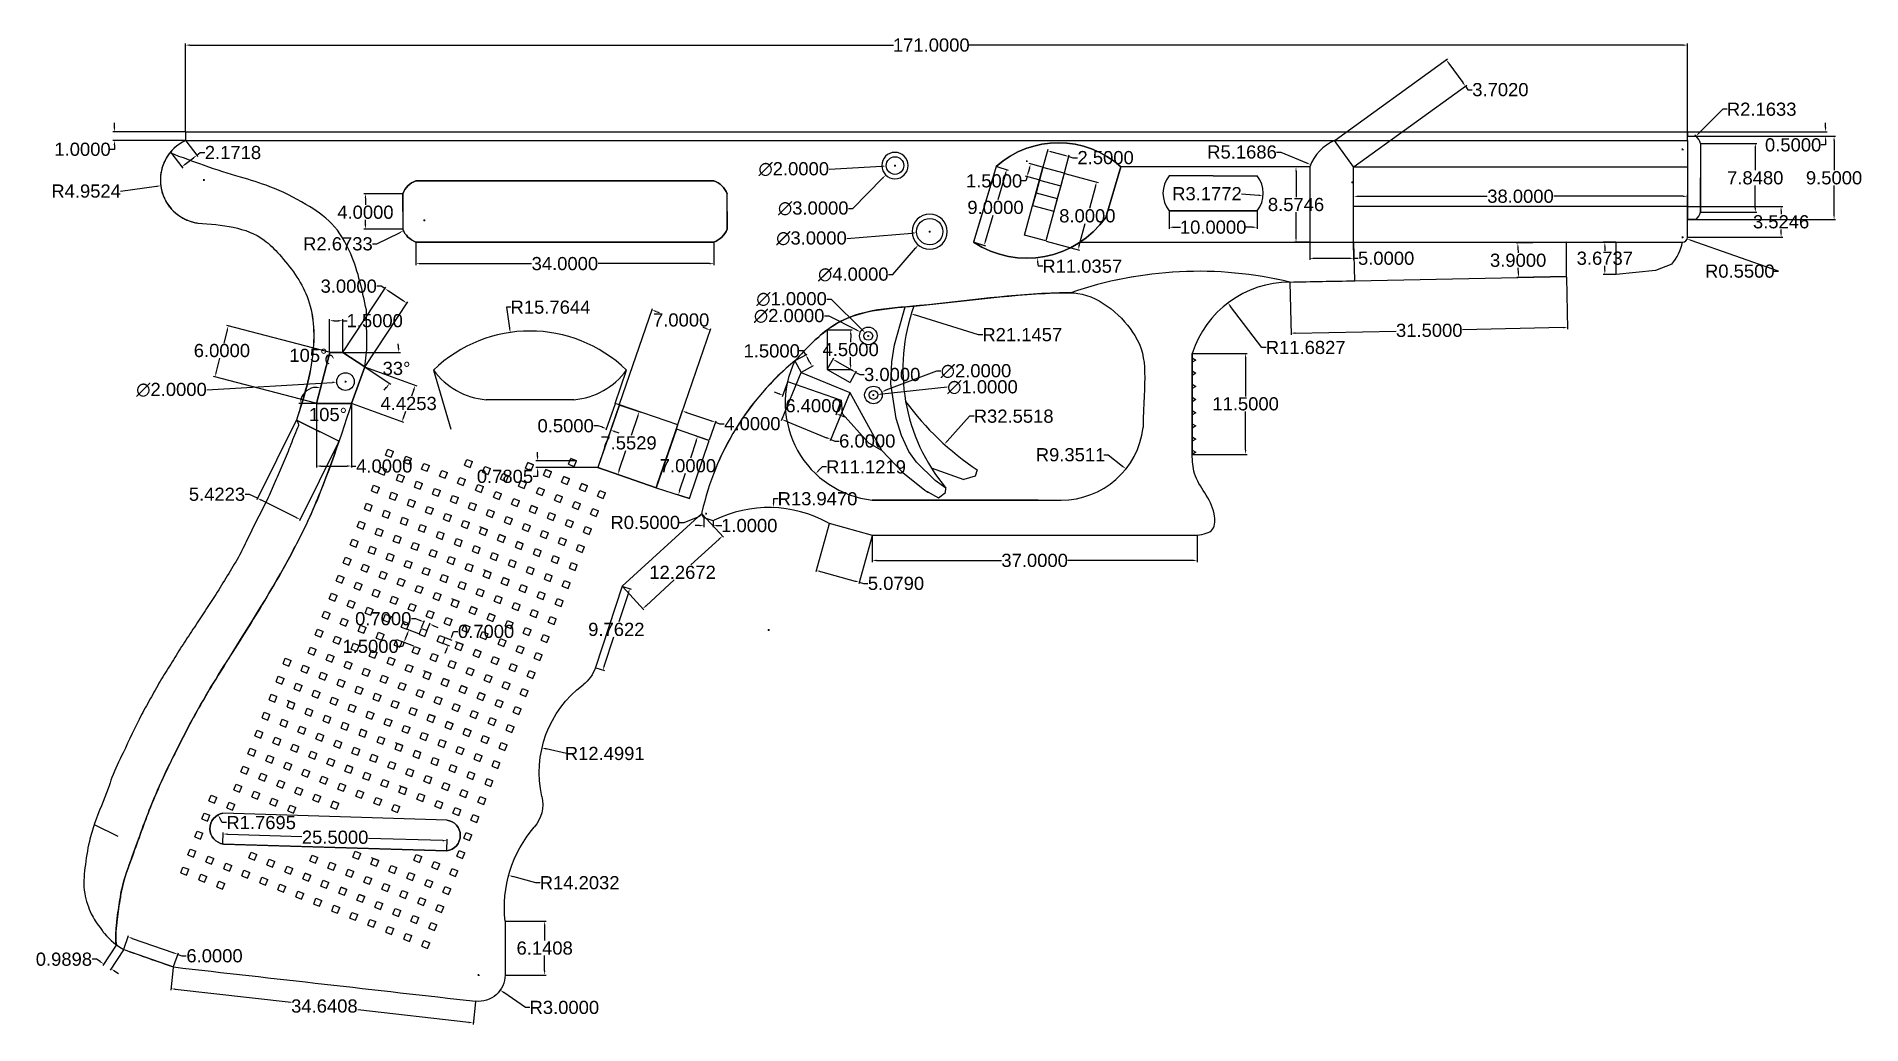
# Model space of a CAD drawing. Header units: inches. Extents: x 68 to 276, y 36 to 148.
import ezdxf

# ---------------------------------------------------------------- set-up
doc = ezdxf.new("R2010")
doc.units = ezdxf.units.IN
doc.header["$MEASUREMENT"] = 0
doc.layers.add('Frame', color=200, linetype='Continuous')
doc.layers.add('Mesurements', color=254, linetype='Continuous')
doc.styles.get("Standard").update_dxf_attribs({"font": 'arial.ttf'})
doc.dimstyles.get("Standard").update_dxf_attribs({"dimtxt": 1.5, "dimasz": 0.5, "dimexe": 0.18, "dimexo": 0.0625, "dimgap": 0.09, "dimtad": 0, "dimtih": 1, "dimtoh": 1, "dimdec": 4, "dimzin": 0, "dimdsep": 46, "dimtxsty": 'Standard', "dimcen": 0.09, "dimadec": 0, "dimazin": 0, "dimtfac": 1, "dimtdec": 4, "dimtofl": 0, "dimtmove": 0, "dimatfit": 3, "dimfxl": 1, "dimtolj": 1, "dimtzin": 0, "dimarcsym": 0})

msp = doc.modelspace()

# ---------------------------------------------------------------- blocks, each defined once
blk = doc.blocks.new('triangle')
at = {"layer": 'Frame'}
for p, q in [((0, 0), (0.43, -0.25)), ((0, 0), (0, -0.5)), ((0.43, -0.25), (0, -0.5))]:
    blk.add_line(p, q, dxfattribs=at)
blk = doc.blocks.new('jntnt')
at = {"layer": 'Frame'}
blk.add_line((0, 0), (0, -1), dxfattribs=at)
blk.add_blockref('triangle', (0, -1), dxfattribs=at)
blk = doc.blocks.new('*D53')
at = {"layer": 'Defpoints', "color": 0, "transparency": 16777216}
for p in [(255.88, 147.43), (84.88, 137.56), (255.88, 137.56)]:
    blk.add_point(p, dxfattribs=at)
at = {"layer": 'Mesurements', "color": 0, "lineweight": -2, "transparency": 16777216}
for p, q in [((84.88, 137.62), (84.88, 147.61)), ((255.88, 137.62), (255.88, 147.61)), ((85.38, 147.43), (165.49, 147.43)), ((255.38, 147.43), (174.08, 147.43))]:
    blk.add_line(p, q, dxfattribs=at)
at = {"layer": 'Mesurements', "color": 0, "transparency": 16777216}
for points in [[(85.38, 147.51), (85.38, 147.34), (84.88, 147.43)], [(255.38, 147.51), (255.38, 147.34), (255.88, 147.43)]]:
    blk.add_solid(points, dxfattribs=at)
at = {"layer": 'Mesurements', "color": 0, "transparency": 16777216, "insert": (169.79, 147.43), "char_height": 1.5, "attachment_point": 5}
blk.add_mtext('\\A1;171.0000', dxfattribs=at)
blk = doc.blocks.new('*D54')
at = {"layer": 'Defpoints', "color": 0, "transparency": 16777216}
for p in [(82.06, 131.41), (86.97, 132.07)]:
    blk.add_point(p, dxfattribs=at)
at = {"layer": 'Mesurements', "color": 0, "lineweight": -2, "transparency": 16777216}
for p, q in [((77.48, 130.8), (81.56, 131.35)), ((86.88, 132.07), (87.06, 132.07)), ((86.97, 131.98), (86.97, 132.16))]:
    blk.add_line(p, q, dxfattribs=at)
at = {"layer": 'Mesurements', "color": 0, "transparency": 16777216}
blk.add_solid([(81.55, 131.43), (81.57, 131.26), (82.06, 131.41)], dxfattribs=at)
at = {"layer": 'Mesurements', "color": 0, "transparency": 16777216, "insert": (73.56, 130.8), "char_height": 1.5, "attachment_point": 5}
blk.add_mtext('\\A1;R4.9524', dxfattribs=at)
blk = doc.blocks.new('*D55')
at = {"layer": 'Defpoints', "color": 0, "transparency": 16777216}
for p in [(83.5, 42.44), (117.92, 38.54), (117.64, 36.07)]:
    blk.add_point(p, dxfattribs=at)
at = {"layer": 'Mesurements', "color": 0, "lineweight": -2, "transparency": 16777216}
for p, q in [((83.49, 42.38), (83.2, 39.79)), ((83.71, 39.92), (96.9, 38.42)), ((117.14, 36.13), (104.48, 37.56)), ((117.91, 38.48), (117.62, 35.89))]:
    blk.add_line(p, q, dxfattribs=at)
at = {"layer": 'Mesurements', "color": 0, "transparency": 16777216}
for points in [[(83.72, 40), (83.7, 39.83), (83.22, 39.97)], [(117.15, 36.21), (117.13, 36.04), (117.64, 36.07)]]:
    blk.add_solid(points, dxfattribs=at)
at = {"layer": 'Mesurements', "color": 0, "transparency": 16777216, "insert": (100.69, 37.99), "char_height": 1.5, "attachment_point": 5}
blk.add_mtext('\\A1;34.6408', dxfattribs=at)
blk = doc.blocks.new('*D56')
at = {"layer": 'Defpoints', "color": 0, "transparency": 16777216}
for p in [(89.14, 56.45), (89.17, 57.59), (114.62, 55.67)]:
    blk.add_point(p, dxfattribs=at)
at = {"layer": 'Mesurements', "color": 0, "lineweight": -2, "transparency": 16777216}
for p, q in [((89.14, 56.51), (89.18, 57.77)), ((89.67, 57.58), (98.12, 57.32)), ((114.16, 56.83), (105.71, 57.09)), ((114.63, 55.74), (114.66, 57))]:
    blk.add_line(p, q, dxfattribs=at)
at = {"layer": 'Mesurements', "color": 0, "transparency": 16777216}
for points in [[(89.67, 57.66), (89.67, 57.49), (89.17, 57.59)], [(114.16, 56.92), (114.16, 56.75), (114.66, 56.82)]]:
    blk.add_solid(points, dxfattribs=at)
at = {"layer": 'Mesurements', "color": 0, "transparency": 16777216, "insert": (101.91, 57.21), "char_height": 1.5, "attachment_point": 5}
blk.add_mtext('\\A1;25.5000', dxfattribs=at)
blk = doc.blocks.new('*D57')
at = {"layer": 'Defpoints', "color": 0, "transparency": 16777216}
for p in [(77.01, 44.97), (77.84, 44.43), (75.58, 42.78)]:
    blk.add_point(p, dxfattribs=at)
at = {"layer": 'Mesurements', "color": 0, "lineweight": -2, "transparency": 16777216}
for p, q in [((76.97, 44.92), (75.48, 42.63)), ((77.8, 44.38), (76.31, 42.09)), ((74.74, 43.32), (74.24, 43.32)), ((75.16, 43.05), (74.74, 43.32)), ((76.83, 41.96), (77.25, 41.69))]:
    blk.add_line(p, q, dxfattribs=at)
at = {"layer": 'Mesurements', "color": 0, "transparency": 16777216}
for points in [[(75.2, 43.12), (75.11, 42.98), (75.58, 42.78)], [(76.87, 42.03), (76.78, 41.89), (76.41, 42.24)]]:
    blk.add_solid(points, dxfattribs=at)
at = {"layer": 'Mesurements', "color": 0, "transparency": 16777216, "insert": (71.03, 43.32), "char_height": 1.5, "attachment_point": 5}
blk.add_mtext('\\A1;0.9898', dxfattribs=at)
blk = doc.blocks.new('*D58')
at = {"layer": 'Defpoints', "color": 0, "transparency": 16777216}
for p in [(77.84, 44.43), (84, 43.88), (83.5, 42.44)]:
    blk.add_point(p, dxfattribs=at)
at = {"layer": 'Mesurements', "color": 0, "lineweight": -2, "transparency": 16777216}
for p, q in [((77.86, 44.49), (78.4, 46.04)), ((78.81, 45.7), (83.53, 44.05)), ((83.52, 42.5), (84.06, 44.05)), ((84, 43.88), (84.47, 43.71)), ((84.47, 43.71), (84.97, 43.71))]:
    blk.add_line(p, q, dxfattribs=at)
at = {"layer": 'Mesurements', "color": 0, "transparency": 16777216}
for points in [[(78.84, 45.78), (78.79, 45.63), (78.34, 45.87)], [(83.56, 44.12), (83.5, 43.97), (84, 43.88)]]:
    blk.add_solid(points, dxfattribs=at)
at = {"layer": 'Mesurements', "color": 0, "transparency": 16777216, "insert": (88.18, 43.71), "char_height": 1.5, "attachment_point": 5}
blk.add_mtext('\\A1;6.0000', dxfattribs=at)
blk = doc.blocks.new('*D59')
at = {"layer": 'Defpoints', "color": 0, "transparency": 16777216}
for p in [(118.25, 41.52), (120.72, 39.81)]:
    blk.add_point(p, dxfattribs=at)
at = {"layer": 'Mesurements', "color": 0, "lineweight": -2, "transparency": 16777216}
for p, q in [((118.25, 41.43), (118.25, 41.61)), ((118.16, 41.52), (118.34, 41.52)), ((123.59, 37.83), (121.13, 39.53)), ((124.09, 37.83), (123.59, 37.83))]:
    blk.add_line(p, q, dxfattribs=at)
at = {"layer": 'Mesurements', "color": 0, "transparency": 16777216}
blk.add_solid([(121.18, 39.6), (121.08, 39.46), (120.72, 39.81)], dxfattribs=at)
at = {"layer": 'Mesurements', "color": 0, "transparency": 16777216, "insert": (128.01, 37.83), "char_height": 1.5, "attachment_point": 5}
blk.add_mtext('\\A1;R3.0000', dxfattribs=at)
blk = doc.blocks.new('*D60')
at = {"layer": 'Defpoints', "color": 0, "transparency": 16777216}
for p in [(121.25, 47.66), (125.77, 47.66), (121.25, 41.52)]:
    blk.add_point(p, dxfattribs=at)
at = {"layer": 'Mesurements', "color": 0, "lineweight": -2, "transparency": 16777216}
for p, q in [((121.32, 47.66), (125.95, 47.66)), ((125.77, 47.16), (125.77, 45.45)), ((125.77, 42.02), (125.77, 43.74)), ((121.32, 41.52), (125.95, 41.52))]:
    blk.add_line(p, q, dxfattribs=at)
at = {"layer": 'Mesurements', "color": 0, "transparency": 16777216}
for points in [[(125.69, 47.16), (125.85, 47.16), (125.77, 47.66)], [(125.69, 42.02), (125.85, 42.02), (125.77, 41.52)]]:
    blk.add_solid(points, dxfattribs=at)
at = {"layer": 'Mesurements', "color": 0, "transparency": 16777216, "insert": (125.77, 44.59), "char_height": 1.5, "attachment_point": 5}
blk.add_mtext('\\A1;6.1408', dxfattribs=at)
blk = doc.blocks.new('*D63')
at = {"layer": 'Defpoints', "color": 0, "transparency": 16777216}
for p in [(134.6, 85.8), (131.54, 76.53), (132.4, 76.25)]:
    blk.add_point(p, dxfattribs=at)
at = {"layer": 'Mesurements', "color": 0, "lineweight": -2, "transparency": 16777216}
for p, q in [((134.66, 85.78), (135.63, 85.46)), ((135.3, 85.05), (134.21, 81.74)), ((132.56, 76.72), (133.65, 80.03)), ((131.6, 76.51), (132.57, 76.19))]:
    blk.add_line(p, q, dxfattribs=at)
at = {"layer": 'Mesurements', "color": 0, "transparency": 16777216}
for points in [[(135.22, 85.07), (135.38, 85.02), (135.46, 85.52)], [(132.48, 76.75), (132.64, 76.7), (132.4, 76.25)]]:
    blk.add_solid(points, dxfattribs=at)
at = {"layer": 'Mesurements', "color": 0, "transparency": 16777216, "insert": (133.93, 80.88), "char_height": 1.5, "attachment_point": 5}
blk.add_mtext('\\A1;9.7622', dxfattribs=at)
blk = doc.blocks.new('*D64')
at = {"layer": 'Defpoints', "color": 0, "transparency": 16777216}
for p in [(143.66, 94.08), (134.6, 85.8), (136.94, 83.24)]:
    blk.add_point(p, dxfattribs=at)
at = {"layer": 'Mesurements', "color": 0, "lineweight": -2, "transparency": 16777216}
for p, q in [((143.7, 94.03), (146.12, 91.38)), ((145.63, 91.18), (142.41, 88.23)), ((134.64, 85.76), (137.06, 83.11)), ((137.31, 83.58), (140.53, 86.52))]:
    blk.add_line(p, q, dxfattribs=at)
at = {"layer": 'Mesurements', "color": 0, "transparency": 16777216}
for points in [[(145.57, 91.24), (145.69, 91.11), (146, 91.51)], [(137.25, 83.64), (137.37, 83.52), (136.94, 83.24)]]:
    blk.add_solid(points, dxfattribs=at)
at = {"layer": 'Mesurements', "color": 0, "transparency": 16777216, "insert": (141.47, 87.38), "char_height": 1.5, "attachment_point": 5}
blk.add_mtext('\\A1;12.2672', dxfattribs=at)
blk = doc.blocks.new('*D65')
at = {"layer": 'Defpoints', "color": 0, "transparency": 16777216}
for p in [(143.91, 93.64), (144.94, 93.3), (144.94, 92.71)]:
    blk.add_point(p, dxfattribs=at)
at = {"layer": 'Mesurements', "color": 0, "lineweight": -2, "transparency": 16777216}
for p, q in [((143.91, 93.58), (143.91, 92.53)), ((143.41, 92.71), (142.91, 92.71)), ((144.94, 93.24), (144.94, 92.53)), ((145.44, 92.71), (145.94, 92.71))]:
    blk.add_line(p, q, dxfattribs=at)
at = {"layer": 'Mesurements', "color": 0, "transparency": 16777216}
for points in [[(143.41, 92.79), (143.41, 92.62), (143.91, 92.71)], [(145.44, 92.79), (145.44, 92.62), (144.94, 92.71)]]:
    blk.add_solid(points, dxfattribs=at)
at = {"layer": 'Mesurements', "color": 0, "transparency": 16777216, "insert": (149.07, 92.71), "char_height": 1.5, "attachment_point": 5}
blk.add_mtext('\\A1;1.0000', dxfattribs=at)
blk = doc.blocks.new('*D66')
at = {"layer": 'Defpoints', "color": 0, "transparency": 16777216}
for p in [(143.69, 93.89), (144.16, 94.08)]:
    blk.add_point(p, dxfattribs=at)
at = {"layer": 'Mesurements', "color": 0, "lineweight": -2, "transparency": 16777216}
for p, q in [((141.64, 93.06), (143.23, 93.7)), ((144.07, 94.08), (144.25, 94.08)), ((144.16, 93.99), (144.16, 94.17)), ((141.14, 93.06), (141.64, 93.06))]:
    blk.add_line(p, q, dxfattribs=at)
at = {"layer": 'Mesurements', "color": 0, "transparency": 16777216}
blk.add_solid([(143.2, 93.78), (143.26, 93.62), (143.69, 93.89)], dxfattribs=at)
at = {"layer": 'Mesurements', "color": 0, "transparency": 16777216, "insert": (137.22, 93.06), "char_height": 1.5, "attachment_point": 5}
blk.add_mtext('\\A1;R0.5000', dxfattribs=at)
blk = doc.blocks.new('*D67')
at = {"layer": 'Defpoints', "color": 0, "transparency": 16777216}
for p in [(151.8, 94.76), (151.28, 80.82)]:
    blk.add_point(p, dxfattribs=at)
at = {"layer": 'Mesurements', "color": 0, "lineweight": -2, "transparency": 16777216}
for p, q in [((151.84, 95.76), (151.82, 95.26)), ((152.34, 95.76), (151.84, 95.76)), ((151.19, 80.82), (151.37, 80.82)), ((151.28, 80.73), (151.28, 80.91))]:
    blk.add_line(p, q, dxfattribs=at)
at = {"layer": 'Mesurements', "color": 0, "transparency": 16777216}
blk.add_solid([(151.74, 95.26), (151.9, 95.26), (151.8, 94.76)], dxfattribs=at)
at = {"layer": 'Mesurements', "color": 0, "transparency": 16777216, "insert": (156.84, 95.76), "char_height": 1.5, "attachment_point": 5}
blk.add_mtext('\\A1;R13.9470', dxfattribs=at)
blk = doc.blocks.new('*D68')
at = {"layer": 'Defpoints', "color": 0, "transparency": 16777216}
for p in [(158.16, 92.97), (163.06, 91.62), (161.59, 86.26)]:
    blk.add_point(p, dxfattribs=at)
at = {"layer": 'Mesurements', "color": 0, "lineweight": -2, "transparency": 16777216}
for p, q in [((158.15, 92.91), (156.64, 87.43)), ((163.05, 91.56), (161.54, 86.08)), ((157.17, 87.47), (161.11, 86.39)), ((161.59, 86.26), (162.07, 86.12)), ((162.07, 86.12), (162.57, 86.12))]:
    blk.add_line(p, q, dxfattribs=at)
at = {"layer": 'Mesurements', "color": 0, "transparency": 16777216}
for points in [[(157.19, 87.55), (157.15, 87.39), (156.69, 87.6)], [(161.13, 86.47), (161.08, 86.31), (161.59, 86.26)]]:
    blk.add_solid(points, dxfattribs=at)
at = {"layer": 'Mesurements', "color": 0, "transparency": 16777216, "insert": (165.77, 86.12), "char_height": 1.5, "attachment_point": 5}
blk.add_mtext('\\A1;5.0790', dxfattribs=at)
blk = doc.blocks.new('*D69')
at = {"layer": 'Defpoints', "color": 0, "transparency": 16777216}
for p in [(163.06, 91.62), (200.06, 91.62), (200.06, 88.74)]:
    blk.add_point(p, dxfattribs=at)
at = {"layer": 'Mesurements', "color": 0, "lineweight": -2, "transparency": 16777216}
for p, q in [((163.06, 91.56), (163.06, 88.56)), ((200.06, 91.56), (200.06, 88.56)), ((163.56, 88.74), (177.78, 88.74)), ((199.56, 88.74), (185.35, 88.74))]:
    blk.add_line(p, q, dxfattribs=at)
at = {"layer": 'Mesurements', "color": 0, "transparency": 16777216}
for points in [[(163.56, 88.83), (163.56, 88.66), (163.06, 88.74)], [(199.56, 88.83), (199.56, 88.66), (200.06, 88.74)]]:
    blk.add_solid(points, dxfattribs=at)
at = {"layer": 'Mesurements', "color": 0, "transparency": 16777216, "insert": (181.56, 88.74), "char_height": 1.5, "attachment_point": 5}
blk.add_mtext('\\A1;37.0000', dxfattribs=at)
blk = doc.blocks.new('*D70')
at = {"layer": 'Defpoints', "color": 0, "transparency": 16777216}
for p in [(121.68, 52.86), (135.38, 49.14)]:
    blk.add_point(p, dxfattribs=at)
at = {"layer": 'Mesurements', "color": 0, "lineweight": -2, "transparency": 16777216}
for p, q in [((124.75, 52.03), (122.16, 52.73)), ((125.25, 52.03), (124.75, 52.03))]:
    blk.add_line(p, q, dxfattribs=at)
at = {"layer": 'Mesurements', "color": 0, "transparency": 16777216}
blk.add_solid([(122.18, 52.81), (122.14, 52.65), (121.68, 52.86)], dxfattribs=at)
at = {"layer": 'Mesurements', "color": 0, "transparency": 16777216, "insert": (129.75, 52.03), "char_height": 1.5, "attachment_point": 5}
blk.add_mtext('\\A1;R14.2032', dxfattribs=at)
blk = doc.blocks.new('*D71')
at = {"layer": 'Defpoints', "color": 0, "transparency": 16777216}
for p in [(125.47, 67.39), (137.65, 64.59)]:
    blk.add_point(p, dxfattribs=at)
at = {"layer": 'Mesurements', "color": 0, "lineweight": -2, "transparency": 16777216}
blk.add_line((128.25, 66.75), (125.96, 67.28), dxfattribs=at)
at = {"layer": 'Mesurements', "color": 0, "transparency": 16777216}
blk.add_solid([(125.97, 67.36), (125.94, 67.19), (125.47, 67.39)], dxfattribs=at)
at = {"layer": 'Mesurements', "color": 0, "transparency": 16777216, "insert": (132.61, 66.75), "char_height": 1.5, "attachment_point": 5}
blk.add_mtext('\\A1;R12.4991', dxfattribs=at)
blk = doc.blocks.new('*D72')
at = {"layer": 'Defpoints', "color": 0, "transparency": 16777216}
for p in [(84.88, 137.56), (76.78, 136.56), (84.88, 136.56)]:
    blk.add_point(p, dxfattribs=at)
at = {"layer": 'Mesurements', "color": 0, "lineweight": -2, "transparency": 16777216}
for p, q in [((84.82, 137.56), (76.6, 137.56)), ((76.78, 138.06), (76.78, 138.56)), ((76.78, 135.56), (76.28, 135.56)), ((84.82, 136.56), (76.6, 136.56)), ((76.78, 136.06), (76.78, 135.56))]:
    blk.add_line(p, q, dxfattribs=at)
at = {"layer": 'Mesurements', "color": 0, "transparency": 16777216}
for points in [[(76.7, 138.06), (76.87, 138.06), (76.78, 137.56)], [(76.7, 136.06), (76.87, 136.06), (76.78, 136.56)]]:
    blk.add_solid(points, dxfattribs=at)
at = {"layer": 'Mesurements', "color": 0, "transparency": 16777216, "insert": (73.15, 135.56), "char_height": 1.5, "attachment_point": 5}
blk.add_mtext('\\A1;1.0000', dxfattribs=at)
blk = doc.blocks.new('*D73')
at = {"layer": 'Defpoints', "color": 0, "transparency": 16777216}
for p in [(83.16, 135.24), (84.88, 136.56), (86.17, 134.89)]:
    blk.add_point(p, dxfattribs=at)
at = {"layer": 'Mesurements', "color": 0, "lineweight": -2, "transparency": 16777216}
for p, q in [((83.2, 135.19), (84.56, 133.42)), ((84.92, 136.51), (86.28, 134.74)), ((86.17, 134.89), (86.56, 135.19)), ((86.56, 135.19), (87.06, 135.19)), ((84.84, 133.87), (85.77, 134.58))]:
    blk.add_line(p, q, dxfattribs=at)
at = {"layer": 'Mesurements', "color": 0, "transparency": 16777216}
for points in [[(84.79, 133.93), (84.89, 133.8), (84.45, 133.56)], [(85.72, 134.65), (85.82, 134.52), (86.17, 134.89)]]:
    blk.add_solid(points, dxfattribs=at)
at = {"layer": 'Mesurements', "color": 0, "transparency": 16777216, "insert": (90.28, 135.19), "char_height": 1.5, "attachment_point": 5}
blk.add_mtext('\\A1;2.1718', dxfattribs=at)
blk = doc.blocks.new('*D74')
at = {"layer": 'Defpoints', "color": 0, "transparency": 16777216}
for p in [(105.3, 110.78), (103.78, 106.62), (109.52, 104.53)]:
    blk.add_point(p, dxfattribs=at)
at = {"layer": 'Mesurements', "color": 0, "lineweight": -2, "transparency": 16777216}
for p, q in [((105.36, 110.76), (111.2, 108.62)), ((110.86, 108.22), (110.59, 107.46)), ((103.84, 106.6), (109.69, 104.47)), ((109.69, 105), (109.96, 105.75))]:
    blk.add_line(p, q, dxfattribs=at)
at = {"layer": 'Mesurements', "color": 0, "transparency": 16777216}
for points in [[(110.79, 108.24), (110.94, 108.19), (111.04, 108.68)], [(109.61, 105.03), (109.77, 104.97), (109.52, 104.53)]]:
    blk.add_solid(points, dxfattribs=at)
at = {"layer": 'Mesurements', "color": 0, "transparency": 16777216, "insert": (110.28, 106.61), "char_height": 1.5, "attachment_point": 5}
blk.add_mtext('\\A1;4.4253', dxfattribs=at)
blk = doc.blocks.new('*D75')
at = {"layer": 'Defpoints', "color": 0, "transparency": 16777216}
for p in [(89.75, 115.44), (101.29, 112.43), (99.78, 106.62)]:
    blk.add_point(p, dxfattribs=at)
at = {"layer": 'Mesurements', "color": 0, "lineweight": -2, "transparency": 16777216}
for p, q in [((89.62, 114.95), (89.24, 113.5)), ((101.23, 112.45), (89.58, 115.48)), ((88.36, 110.11), (88.8, 111.79)), ((99.72, 106.64), (88.06, 109.68))]:
    blk.add_line(p, q, dxfattribs=at)
at = {"layer": 'Mesurements', "color": 0, "transparency": 16777216}
for points in [[(89.54, 114.97), (89.7, 114.93), (89.75, 115.44)], [(88.28, 110.14), (88.44, 110.09), (88.24, 109.63)]]:
    blk.add_solid(points, dxfattribs=at)
at = {"layer": 'Mesurements', "color": 0, "transparency": 16777216, "insert": (89.02, 112.64), "char_height": 1.5, "attachment_point": 5}
blk.add_mtext('\\A1;6.0000', dxfattribs=at)
blk = doc.blocks.new('*D76')
at = {"layer": 'Defpoints', "color": 0, "transparency": 16777216}
for p in [(102.79, 116.04), (101.29, 112.43), (102.79, 112.43)]:
    blk.add_point(p, dxfattribs=at)
at = {"layer": 'Mesurements', "color": 0, "lineweight": -2, "transparency": 16777216}
for p, q in [((101.29, 112.49), (101.29, 116.22)), ((101.79, 116.04), (102.29, 116.04)), ((102.79, 112.49), (102.79, 116.22)), ((102.79, 116.04), (103.29, 116.04))]:
    blk.add_line(p, q, dxfattribs=at)
at = {"layer": 'Mesurements', "color": 0, "transparency": 16777216}
for points in [[(101.79, 116.12), (101.79, 115.96), (101.29, 116.04)], [(102.29, 116.12), (102.29, 115.96), (102.79, 116.04)]]:
    blk.add_solid(points, dxfattribs=at)
at = {"layer": 'Mesurements', "color": 0, "transparency": 16777216, "insert": (106.42, 116.04), "char_height": 1.5, "attachment_point": 5}
blk.add_mtext('\\A1;1.5000', dxfattribs=at)
blk = doc.blocks.new('*D77')
at = {"layer": 'Defpoints', "color": 0, "transparency": 16777216}
for p in [(107.58, 119.7), (102.79, 112.43), (105.3, 110.78)]:
    blk.add_point(p, dxfattribs=at)
at = {"layer": 'Mesurements', "color": 0, "lineweight": -2, "transparency": 16777216}
for p, q in [((102.83, 112.48), (107.68, 119.85)), ((107.16, 119.97), (106.66, 119.97)), ((107.58, 119.7), (107.16, 119.97)), ((109.67, 118.32), (107.99, 119.42)), ((105.33, 110.83), (110.18, 118.2))]:
    blk.add_line(p, q, dxfattribs=at)
at = {"layer": 'Mesurements', "color": 0, "transparency": 16777216}
for points in [[(108.04, 119.49), (107.95, 119.35), (107.58, 119.7)], [(109.71, 118.39), (109.62, 118.25), (110.08, 118.05)]]:
    blk.add_solid(points, dxfattribs=at)
at = {"layer": 'Mesurements', "color": 0, "transparency": 16777216, "insert": (103.46, 119.97), "char_height": 1.5, "attachment_point": 5}
blk.add_mtext('\\A1;3.0000', dxfattribs=at)
blk = doc.blocks.new('*D78')
at = {"layer": 'Defpoints', "color": 0, "transparency": 16777216}
for p in [(99.78, 106.62), (103.78, 106.62), (103.78, 99.49)]:
    blk.add_point(p, dxfattribs=at)
at = {"layer": 'Mesurements', "color": 0, "lineweight": -2, "transparency": 16777216}
for p, q in [((99.78, 106.56), (99.78, 99.31)), ((103.78, 106.56), (103.78, 99.31)), ((100.28, 99.49), (103.28, 99.49)), ((103.78, 99.49), (104.28, 99.49))]:
    blk.add_line(p, q, dxfattribs=at)
at = {"layer": 'Mesurements', "color": 0, "transparency": 16777216}
for points in [[(100.28, 99.58), (100.28, 99.41), (99.78, 99.49)], [(103.28, 99.58), (103.28, 99.41), (103.78, 99.49)]]:
    blk.add_solid(points, dxfattribs=at)
at = {"layer": 'Mesurements', "color": 0, "transparency": 16777216, "insert": (107.51, 99.49), "char_height": 1.5, "attachment_point": 5}
blk.add_mtext('\\A1;4.0000', dxfattribs=at)
blk = doc.blocks.new('*D79')
at = {"layer": 'Defpoints', "color": 0, "transparency": 16777216}
for p in [(97.5, 104.73), (102.35, 102.32), (93.07, 95.82)]:
    blk.add_point(p, dxfattribs=at)
at = {"layer": 'Mesurements', "color": 0, "lineweight": -2, "transparency": 16777216}
for p, q in [((97.47, 104.68), (92.99, 95.66)), ((102.32, 102.27), (97.84, 93.25)), ((92.17, 96.27), (91.67, 96.27)), ((93.07, 95.82), (92.17, 96.27)), ((97.48, 93.63), (93.51, 95.6))]:
    blk.add_line(p, q, dxfattribs=at)
at = {"layer": 'Mesurements', "color": 0, "transparency": 16777216}
for points in [[(93.55, 95.67), (93.48, 95.52), (93.07, 95.82)], [(97.51, 93.7), (97.44, 93.55), (97.92, 93.41)]]:
    blk.add_solid(points, dxfattribs=at)
at = {"layer": 'Mesurements', "color": 0, "transparency": 16777216, "insert": (88.46, 96.27), "char_height": 1.5, "attachment_point": 5}
blk.add_mtext('\\A1;5.4223', dxfattribs=at)
blk = doc.blocks.new('*D80')
at = {"layer": 'Defpoints', "color": 0, "transparency": 16777216}
for p in [(102.1, 109.05), (104.09, 109.17)]:
    blk.add_point(p, dxfattribs=at)
at = {"layer": 'Mesurements', "color": 0, "lineweight": -2, "transparency": 16777216}
for p, q in [((87.29, 108.17), (101.6, 109.02)), ((103.01, 109.11), (103.19, 109.11)), ((103.1, 109.02), (103.1, 109.2))]:
    blk.add_line(p, q, dxfattribs=at)
at = {"layer": 'Mesurements', "color": 0, "transparency": 16777216}
blk.add_solid([(101.59, 109.1), (101.6, 108.94), (102.1, 109.05)], dxfattribs=at)
at = {"layer": 'Mesurements', "color": 0, "transparency": 16777216, "insert": (83.28, 108.17), "char_height": 1.5, "attachment_point": 5}
blk.add_mtext('\\A1;∅2.0000', dxfattribs=at)
blk = doc.blocks.new('*D81')
at = {"layer": 'Defpoints', "color": 0, "transparency": 16777216}
for p in [(101.32, 111.62), (101.32, 111.62), (101.72, 111.35), (102.82, 111.62), (99.81, 105.82)]:
    blk.add_point(p, dxfattribs=at)
at = {"layer": 'Mesurements', "color": 0, "lineweight": -2, "transparency": 16777216}
blk.add_line((101.45, 112.09), (100.95, 112.09), dxfattribs=at)
for start, end in [(75.3986, 255.3986), (130.933, 193.1658), (62.2328, 124.4656)]:
    blk.add_arc((101.32, 111.62), 0.484, start, end, dxfattribs=at)
at = {"layer": 'Mesurements', "color": 0, "transparency": 16777216}
for points in [[(100.91, 111.57), (100.79, 111.46), (101.2, 111.16)], [(101.62, 112.1), (101.48, 112.01), (101.81, 111.62)]]:
    blk.add_solid(points, dxfattribs=at)
at = {"layer": 'Mesurements', "color": 0, "transparency": 16777216, "insert": (98.87, 112.09), "char_height": 1.5, "attachment_point": 5}
blk.add_mtext('\\A1;105°', dxfattribs=at)
blk = doc.blocks.new('*D82')
at = {"layer": 'Defpoints', "color": 0, "transparency": 16777216}
for p in [(101.29, 112.43), (102.79, 112.43), (102.79, 112.43), (105.3, 110.78), (108.69, 110.02)]:
    blk.add_point(p, dxfattribs=at)
at = {"layer": 'Mesurements', "color": 0, "lineweight": -2, "transparency": 16777216}
for p, q in [((102.85, 112.43), (109.35, 112.43)), ((105.35, 110.75), (108.27, 108.83))]:
    blk.add_line(p, q, dxfattribs=at)
for start, end in [(4.4966, 8.9933), (317.6508, 322.1474)]:
    blk.add_arc((102.79, 112.43), 6.37, start, end, dxfattribs=at)
at = {"layer": 'Mesurements', "color": 0, "transparency": 16777216}
for points in [[(109.23, 112.93), (109.06, 112.93), (109.17, 112.43)], [(107.76, 108.57), (107.89, 108.47), (108.12, 108.93)]]:
    blk.add_solid(points, dxfattribs=at)
at = {"layer": 'Mesurements', "color": 0, "transparency": 16777216, "insert": (108.9, 110.6), "char_height": 1.5, "attachment_point": 5}
blk.add_mtext('\\A1;33°', dxfattribs=at)
blk = doc.blocks.new('*D83')
at = {"layer": 'Defpoints', "color": 0, "transparency": 16777216}
for p in [(101.29, 112.43), (98.27, 107.67), (99.78, 106.62), (99.78, 106.62), (103.78, 106.62)]:
    blk.add_point(p, dxfattribs=at)
at = {"layer": 'Mesurements', "color": 0, "lineweight": -2, "transparency": 16777216}
blk.add_line((99.72, 106.62), (97.77, 106.62), dxfattribs=at)
blk.add_arc((99.78, 106.62), 1.83, 91.0634, 164.3352, dxfattribs=at)
at = {"layer": 'Mesurements', "color": 0, "transparency": 16777216}
for points in [[(99.76, 108.54), (99.74, 108.38), (100.24, 108.4)], [(98.1, 107.11), (97.93, 107.13), (97.95, 106.62)]]:
    blk.add_solid(points, dxfattribs=at)
at = {"layer": 'Mesurements', "color": 0, "transparency": 16777216, "insert": (101.1, 105.35), "char_height": 1.5, "attachment_point": 5}
blk.add_mtext('\\A1;105°', dxfattribs=at)
blk = doc.blocks.new('*D85')
at = {"layer": 'Defpoints', "color": 0, "transparency": 16777216}
for p in [(112.08, 127.48), (109.69, 126.29)]:
    blk.add_point(p, dxfattribs=at)
at = {"layer": 'Mesurements', "color": 0, "lineweight": -2, "transparency": 16777216}
for p, q in [((111.99, 127.48), (112.17, 127.48)), ((112.08, 127.39), (112.08, 127.57)), ((106.15, 124.79), (106.65, 124.79)), ((106.65, 124.79), (109.24, 126.07))]:
    blk.add_line(p, q, dxfattribs=at)
at = {"layer": 'Mesurements', "color": 0, "transparency": 16777216}
blk.add_solid([(109.2, 126.14), (109.28, 125.99), (109.69, 126.29)], dxfattribs=at)
at = {"layer": 'Mesurements', "color": 0, "transparency": 16777216, "insert": (102.23, 124.79), "char_height": 1.5, "attachment_point": 5}
blk.add_mtext('\\A1;R2.6733', dxfattribs=at)
blk = doc.blocks.new('*D86')
at = {"layer": 'Defpoints', "color": 0, "transparency": 16777216}
for p in [(105.36, 130.51), (109.61, 130.51), (109.61, 126.47)]:
    blk.add_point(p, dxfattribs=at)
at = {"layer": 'Mesurements', "color": 0, "lineweight": -2, "transparency": 16777216}
for p, q in [((109.55, 130.51), (105.18, 130.51)), ((105.36, 130.01), (105.36, 129.24)), ((105.36, 126.97), (105.36, 127.53)), ((109.55, 126.47), (105.18, 126.47))]:
    blk.add_line(p, q, dxfattribs=at)
at = {"layer": 'Mesurements', "color": 0, "transparency": 16777216}
for points in [[(105.28, 130.01), (105.45, 130.01), (105.36, 130.51)], [(105.28, 126.97), (105.45, 126.97), (105.36, 126.47)]]:
    blk.add_solid(points, dxfattribs=at)
at = {"layer": 'Mesurements', "color": 0, "transparency": 16777216, "insert": (105.36, 128.39), "char_height": 1.5, "attachment_point": 5}
blk.add_mtext('\\A1;4.0000', dxfattribs=at)
blk = doc.blocks.new('*D87')
at = {"layer": 'Defpoints', "color": 0, "transparency": 16777216}
for p in [(111.11, 124.99), (145.04, 124.99), (111.11, 122.54)]:
    blk.add_point(p, dxfattribs=at)
at = {"layer": 'Mesurements', "color": 0, "lineweight": -2, "transparency": 16777216}
for p, q in [((111.11, 124.92), (111.11, 122.36)), ((145.04, 124.92), (145.04, 122.36)), ((111.61, 122.54), (124.29, 122.54)), ((144.54, 122.54), (131.86, 122.54))]:
    blk.add_line(p, q, dxfattribs=at)
at = {"layer": 'Mesurements', "color": 0, "transparency": 16777216}
for points in [[(111.61, 122.62), (111.61, 122.46), (111.11, 122.54)], [(144.54, 122.62), (144.54, 122.46), (145.04, 122.54)]]:
    blk.add_solid(points, dxfattribs=at)
at = {"layer": 'Mesurements', "color": 0, "transparency": 16777216, "insert": (128.07, 122.54), "char_height": 1.5, "attachment_point": 5}
blk.add_mtext('\\A1;34.0000', dxfattribs=at)
blk = doc.blocks.new('*D88')
at = {"layer": 'Defpoints', "color": 0, "transparency": 16777216}
for p in [(168.11, 126.06), (171.1, 126.31)]:
    blk.add_point(p, dxfattribs=at)
at = {"layer": 'Mesurements', "color": 0, "lineweight": -2, "transparency": 16777216}
for p, q in [((160.17, 125.42), (167.62, 126.02)), ((169.52, 126.19), (169.7, 126.19)), ((169.61, 126.1), (169.61, 126.28))]:
    blk.add_line(p, q, dxfattribs=at)
at = {"layer": 'Mesurements', "color": 0, "transparency": 16777216}
blk.add_solid([(167.61, 126.11), (167.62, 125.94), (168.11, 126.06)], dxfattribs=at)
at = {"layer": 'Mesurements', "color": 0, "transparency": 16777216, "insert": (156.15, 125.42), "char_height": 1.5, "attachment_point": 5}
blk.add_mtext('\\A1;∅3.0000', dxfattribs=at)
blk = doc.blocks.new('*D89')
at = {"layer": 'Defpoints', "color": 0, "transparency": 16777216}
for p in [(170.91, 127.71), (168.31, 124.67)]:
    blk.add_point(p, dxfattribs=at)
at = {"layer": 'Mesurements', "color": 0, "lineweight": -2, "transparency": 16777216}
for p, q in [((169.52, 126.19), (169.7, 126.19)), ((169.61, 126.1), (169.61, 126.28)), ((165.42, 121.3), (167.98, 124.29)), ((164.92, 121.3), (165.42, 121.3))]:
    blk.add_line(p, q, dxfattribs=at)
at = {"layer": 'Mesurements', "color": 0, "transparency": 16777216}
blk.add_solid([(167.92, 124.34), (168.05, 124.23), (168.31, 124.67)], dxfattribs=at)
at = {"layer": 'Mesurements', "color": 0, "transparency": 16777216, "insert": (160.91, 121.3), "char_height": 1.5, "attachment_point": 5}
blk.add_mtext('\\A1;∅4.0000', dxfattribs=at)
blk = doc.blocks.new('*D90')
at = {"layer": 'Defpoints', "color": 0, "transparency": 16777216}
for p in [(166.71, 134.78), (164.6, 132.64)]:
    blk.add_point(p, dxfattribs=at)
at = {"layer": 'Mesurements', "color": 0, "lineweight": -2, "transparency": 16777216}
for p, q in [((165.57, 133.71), (165.75, 133.71)), ((165.66, 133.62), (165.66, 133.8)), ((160.87, 128.83), (164.25, 132.28)), ((160.37, 128.83), (160.87, 128.83))]:
    blk.add_line(p, q, dxfattribs=at)
at = {"layer": 'Mesurements', "color": 0, "transparency": 16777216}
blk.add_solid([(164.2, 132.34), (164.31, 132.23), (164.6, 132.64)], dxfattribs=at)
at = {"layer": 'Mesurements', "color": 0, "transparency": 16777216, "insert": (156.35, 128.83), "char_height": 1.5, "attachment_point": 5}
blk.add_mtext('\\A1;∅3.0000', dxfattribs=at)
blk = doc.blocks.new('*D91')
at = {"layer": 'Defpoints', "color": 0, "transparency": 16777216}
for p in [(164.66, 133.66), (166.65, 133.77)]:
    blk.add_point(p, dxfattribs=at)
at = {"layer": 'Mesurements', "color": 0, "lineweight": -2, "transparency": 16777216}
for p, q in [((158.15, 133.3), (164.16, 133.63)), ((165.57, 133.71), (165.75, 133.71)), ((165.66, 133.62), (165.66, 133.8))]:
    blk.add_line(p, q, dxfattribs=at)
at = {"layer": 'Mesurements', "color": 0, "transparency": 16777216}
blk.add_solid([(164.15, 133.71), (164.16, 133.55), (164.66, 133.66)], dxfattribs=at)
at = {"layer": 'Mesurements', "color": 0, "transparency": 16777216, "insert": (154.13, 133.3), "char_height": 1.5, "attachment_point": 5}
blk.add_mtext('\\A1;∅2.0000', dxfattribs=at)
blk = doc.blocks.new('*D92')
at = {"layer": 'Defpoints', "color": 0, "transparency": 16777216}
for p in [(162.26, 114.67), (162.97, 113.96)]:
    blk.add_point(p, dxfattribs=at)
at = {"layer": 'Mesurements', "color": 0, "lineweight": -2, "transparency": 16777216}
for p, q in [((157.9, 118.5), (158.4, 118.5)), ((158.4, 118.5), (161.91, 115.02)), ((162.53, 114.31), (162.71, 114.31)), ((162.62, 114.22), (162.62, 114.4))]:
    blk.add_line(p, q, dxfattribs=at)
at = {"layer": 'Mesurements', "color": 0, "transparency": 16777216}
blk.add_solid([(161.97, 115.08), (161.85, 114.96), (162.26, 114.67)], dxfattribs=at)
at = {"layer": 'Mesurements', "color": 0, "transparency": 16777216, "insert": (153.88, 118.5), "char_height": 1.5, "attachment_point": 5}
blk.add_mtext('\\A1;∅1.0000', dxfattribs=at)
blk = doc.blocks.new('*D93')
at = {"layer": 'Defpoints', "color": 0, "transparency": 16777216}
for p in [(161.72, 114.76), (163.51, 113.86)]:
    blk.add_point(p, dxfattribs=at)
at = {"layer": 'Mesurements', "color": 0, "lineweight": -2, "transparency": 16777216}
for p, q in [((157.62, 116.58), (158.12, 116.58)), ((158.12, 116.58), (161.28, 114.99)), ((162.53, 114.31), (162.71, 114.31)), ((162.62, 114.22), (162.62, 114.4))]:
    blk.add_line(p, q, dxfattribs=at)
at = {"layer": 'Mesurements', "color": 0, "transparency": 16777216}
blk.add_solid([(161.31, 115.06), (161.24, 114.91), (161.72, 114.76)], dxfattribs=at)
at = {"layer": 'Mesurements', "color": 0, "transparency": 16777216, "insert": (153.61, 116.58), "char_height": 1.5, "attachment_point": 5}
blk.add_mtext('\\A1;∅2.0000', dxfattribs=at)
blk = doc.blocks.new('*D94')
at = {"layer": 'Defpoints', "color": 0, "transparency": 16777216}
for p in [(162.27, 107.23), (164.14, 107.94)]:
    blk.add_point(p, dxfattribs=at)
at = {"layer": 'Mesurements', "color": 0, "lineweight": -2, "transparency": 16777216}
for p, q in [((170.37, 110.3), (164.61, 108.12)), ((170.87, 110.3), (170.37, 110.3)), ((163.11, 107.59), (163.29, 107.59)), ((163.2, 107.5), (163.2, 107.68))]:
    blk.add_line(p, q, dxfattribs=at)
at = {"layer": 'Mesurements', "color": 0, "transparency": 16777216}
blk.add_solid([(164.58, 108.2), (164.64, 108.04), (164.14, 107.94)], dxfattribs=at)
at = {"layer": 'Mesurements', "color": 0, "transparency": 16777216, "insert": (174.88, 110.3), "char_height": 1.5, "attachment_point": 5}
blk.add_mtext('\\A1;∅2.0000', dxfattribs=at)
blk = doc.blocks.new('*D95')
at = {"layer": 'Defpoints', "color": 0, "transparency": 16777216}
for p in [(162.71, 107.54), (163.7, 107.64)]:
    blk.add_point(p, dxfattribs=at)
at = {"layer": 'Mesurements', "color": 0, "lineweight": -2, "transparency": 16777216}
for p, q in [((171.6, 108.47), (164.2, 107.69)), ((163.11, 107.59), (163.29, 107.59)), ((163.2, 107.5), (163.2, 107.68))]:
    blk.add_line(p, q, dxfattribs=at)
at = {"layer": 'Mesurements', "color": 0, "transparency": 16777216}
blk.add_solid([(164.19, 107.78), (164.21, 107.61), (163.7, 107.64)], dxfattribs=at)
at = {"layer": 'Mesurements', "color": 0, "transparency": 16777216, "insert": (175.62, 108.47), "char_height": 1.5, "attachment_point": 5}
blk.add_mtext('\\A1;∅1.0000', dxfattribs=at)
blk = doc.blocks.new('*D96')
at = {"layer": 'Defpoints', "color": 0, "transparency": 16777216}
for p in [(242.12, 121.09), (210.63, 120.44), (242.24, 115.27)]:
    blk.add_point(p, dxfattribs=at)
at = {"layer": 'Mesurements', "color": 0, "lineweight": -2, "transparency": 16777216}
for p, q in [((242.12, 121.02), (242.24, 115.09)), ((210.63, 120.38), (210.75, 114.44)), ((211.24, 114.63), (222.71, 114.87)), ((241.74, 115.26), (230.27, 115.02))]:
    blk.add_line(p, q, dxfattribs=at)
at = {"layer": 'Mesurements', "color": 0, "transparency": 16777216}
for points in [[(211.24, 114.72), (211.25, 114.55), (210.74, 114.62)], [(241.74, 115.34), (241.74, 115.17), (242.24, 115.27)]]:
    blk.add_solid(points, dxfattribs=at)
at = {"layer": 'Mesurements', "color": 0, "transparency": 16777216, "insert": (226.49, 114.94), "char_height": 1.5, "attachment_point": 5}
blk.add_mtext('\\A1;31.5000', dxfattribs=at)
blk = doc.blocks.new('*D97')
at = {"layer": 'Defpoints', "color": 0, "transparency": 16777216}
for p in [(242.12, 124.99), (236.65, 120.97), (242.2, 121.09)]:
    blk.add_point(p, dxfattribs=at)
at = {"layer": 'Mesurements', "color": 0, "lineweight": -2, "transparency": 16777216}
for p, q in [((242.06, 124.99), (236.39, 124.87)), ((236.58, 124.37), (236.6, 123.78)), ((242.14, 121.09), (236.47, 120.97)), ((236.64, 121.47), (236.63, 122.07))]:
    blk.add_line(p, q, dxfattribs=at)
at = {"layer": 'Mesurements', "color": 0, "transparency": 16777216}
for points in [[(236.67, 124.38), (236.5, 124.37), (236.57, 124.87)], [(236.73, 121.48), (236.56, 121.47), (236.65, 120.97)]]:
    blk.add_solid(points, dxfattribs=at)
at = {"layer": 'Mesurements', "color": 0, "transparency": 16777216, "insert": (236.61, 122.92), "char_height": 1.5, "attachment_point": 5}
blk.add_mtext('\\A1;3.9000', dxfattribs=at)
blk = doc.blocks.new('*D98')
at = {"layer": 'Defpoints', "color": 0, "transparency": 16777216}
for p in [(246.48, 124.99), (247.79, 124.99), (247.79, 121.31)]:
    blk.add_point(p, dxfattribs=at)
at = {"layer": 'Mesurements', "color": 0, "lineweight": -2, "transparency": 16777216}
for p, q in [((247.72, 124.99), (246.3, 124.99)), ((246.48, 124.49), (246.48, 124.01)), ((247.72, 121.31), (246.3, 121.31)), ((246.48, 121.81), (246.48, 122.29))]:
    blk.add_line(p, q, dxfattribs=at)
at = {"layer": 'Mesurements', "color": 0, "transparency": 16777216}
for points in [[(246.4, 124.49), (246.56, 124.49), (246.48, 124.99)], [(246.4, 121.81), (246.56, 121.81), (246.48, 121.31)]]:
    blk.add_solid(points, dxfattribs=at)
at = {"layer": 'Mesurements', "color": 0, "transparency": 16777216, "insert": (246.48, 123.15), "char_height": 1.5, "attachment_point": 5}
blk.add_mtext('\\A1;3.6737', dxfattribs=at)
blk = doc.blocks.new('*D99')
at = {"layer": 'Defpoints', "color": 0, "transparency": 16777216}
for p in [(217.88, 130.21), (217.88, 129.06), (255.88, 129.06)]:
    blk.add_point(p, dxfattribs=at)
at = {"layer": 'Mesurements', "color": 0, "lineweight": -2, "transparency": 16777216}
for p, q in [((217.88, 129.12), (217.88, 130.39)), ((218.38, 130.21), (233.1, 130.21)), ((255.38, 130.21), (240.66, 130.21)), ((255.88, 129.12), (255.88, 130.39))]:
    blk.add_line(p, q, dxfattribs=at)
at = {"layer": 'Mesurements', "color": 0, "transparency": 16777216}
for points in [[(218.38, 130.29), (218.38, 130.12), (217.88, 130.21)], [(255.38, 130.29), (255.38, 130.12), (255.88, 130.21)]]:
    blk.add_solid(points, dxfattribs=at)
at = {"layer": 'Mesurements', "color": 0, "transparency": 16777216, "insert": (236.88, 130.21), "char_height": 1.5, "attachment_point": 5}
blk.add_mtext('\\A1;38.0000', dxfattribs=at)
blk = doc.blocks.new('*D100')
at = {"layer": 'Defpoints', "color": 0, "transparency": 16777216}
for p in [(255.88, 129.06), (255.88, 125.54), (266.55, 125.54)]:
    blk.add_point(p, dxfattribs=at)
at = {"layer": 'Mesurements', "color": 0, "lineweight": -2, "transparency": 16777216}
for p, q in [((255.94, 129.06), (266.73, 129.06)), ((266.55, 128.56), (266.55, 128.16)), ((255.94, 125.54), (266.73, 125.54)), ((266.55, 126.04), (266.55, 126.44))]:
    blk.add_line(p, q, dxfattribs=at)
at = {"layer": 'Mesurements', "color": 0, "transparency": 16777216}
for points in [[(266.47, 128.56), (266.63, 128.56), (266.55, 129.06)], [(266.47, 126.04), (266.63, 126.04), (266.55, 125.54)]]:
    blk.add_solid(points, dxfattribs=at)
at = {"layer": 'Mesurements', "color": 0, "transparency": 16777216, "insert": (266.55, 127.3), "char_height": 1.5, "attachment_point": 5}
blk.add_mtext('\\A1;3.5246', dxfattribs=at)
blk = doc.blocks.new('*D101')
at = {"layer": 'Defpoints', "color": 0, "transparency": 16777216}
for p in [(255.88, 137.06), (255.88, 127.56), (272.58, 127.56)]:
    blk.add_point(p, dxfattribs=at)
at = {"layer": 'Mesurements', "color": 0, "lineweight": -2, "transparency": 16777216}
for p, q in [((255.94, 137.06), (272.76, 137.06)), ((272.58, 136.56), (272.58, 133.17)), ((272.58, 128.06), (272.58, 131.46)), ((255.94, 127.56), (272.76, 127.56))]:
    blk.add_line(p, q, dxfattribs=at)
at = {"layer": 'Mesurements', "color": 0, "transparency": 16777216}
for points in [[(272.5, 136.56), (272.66, 136.56), (272.58, 137.06)], [(272.5, 128.06), (272.66, 128.06), (272.58, 127.56)]]:
    blk.add_solid(points, dxfattribs=at)
at = {"layer": 'Mesurements', "color": 0, "transparency": 16777216, "insert": (272.58, 132.31), "char_height": 1.5, "attachment_point": 5}
blk.add_mtext('\\A1;9.5000', dxfattribs=at)
blk = doc.blocks.new('*D102')
at = {"layer": 'Defpoints', "color": 0, "transparency": 16777216}
for p in [(255.88, 137.56), (255.88, 137.06), (271.62, 137.06)]:
    blk.add_point(p, dxfattribs=at)
at = {"layer": 'Mesurements', "color": 0, "lineweight": -2, "transparency": 16777216}
for p, q in [((255.94, 137.56), (271.8, 137.56)), ((271.62, 138.06), (271.62, 138.56)), ((255.94, 137.06), (271.8, 137.06)), ((271.62, 136.06), (271.12, 136.06)), ((271.62, 136.56), (271.62, 136.06))]:
    blk.add_line(p, q, dxfattribs=at)
at = {"layer": 'Mesurements', "color": 0, "transparency": 16777216}
for points in [[(271.53, 138.06), (271.7, 138.06), (271.62, 137.56)], [(271.53, 136.56), (271.7, 136.56), (271.62, 137.06)]]:
    blk.add_solid(points, dxfattribs=at)
at = {"layer": 'Mesurements', "color": 0, "transparency": 16777216, "insert": (267.92, 136.06), "char_height": 1.5, "attachment_point": 5}
blk.add_mtext('\\A1;0.5000', dxfattribs=at)
blk = doc.blocks.new('*D103')
at = {"layer": 'Defpoints', "color": 0, "transparency": 16777216}
for p in [(257.38, 136.24), (257.38, 128.39), (263.61, 128.39)]:
    blk.add_point(p, dxfattribs=at)
at = {"layer": 'Mesurements', "color": 0, "lineweight": -2, "transparency": 16777216}
for p, q in [((257.44, 136.24), (263.79, 136.24)), ((263.61, 135.74), (263.61, 133.17)), ((263.61, 128.89), (263.61, 131.46)), ((257.44, 128.39), (263.79, 128.39))]:
    blk.add_line(p, q, dxfattribs=at)
at = {"layer": 'Mesurements', "color": 0, "transparency": 16777216}
for points in [[(263.53, 135.74), (263.7, 135.74), (263.61, 136.24)], [(263.53, 128.89), (263.7, 128.89), (263.61, 128.39)]]:
    blk.add_solid(points, dxfattribs=at)
at = {"layer": 'Mesurements', "color": 0, "transparency": 16777216, "insert": (263.61, 132.31), "char_height": 1.5, "attachment_point": 5}
blk.add_mtext('\\A1;7.8480', dxfattribs=at)
blk = doc.blocks.new('*D104')
at = {"layer": 'Defpoints', "color": 0, "transparency": 16777216}
for p in [(255.33, 135.56), (256.86, 137.08)]:
    blk.add_point(p, dxfattribs=at)
at = {"layer": 'Mesurements', "color": 0, "lineweight": -2, "transparency": 16777216}
for p, q in [((259.92, 140.12), (257.22, 137.43)), ((260.42, 140.12), (259.92, 140.12)), ((255.24, 135.56), (255.42, 135.56)), ((255.33, 135.47), (255.33, 135.65))]:
    blk.add_line(p, q, dxfattribs=at)
blk.add_arc((255.33, 135.56), 2.16, 44.0825, 49.5281, dxfattribs=at)
at = {"layer": 'Mesurements', "color": 0, "transparency": 16777216}
blk.add_solid([(257.16, 137.49), (257.28, 137.37), (256.86, 137.08)], dxfattribs=at)
at = {"layer": 'Mesurements', "color": 0, "transparency": 16777216, "insert": (264.34, 140.12), "char_height": 1.5, "attachment_point": 5}
blk.add_mtext('\\A1;R2.1633', dxfattribs=at)
blk = doc.blocks.new('*D105')
at = {"layer": 'Defpoints', "color": 0, "transparency": 16777216}
for p in [(109.76, 79.42), (111.48, 80.35), (110.94, 78.96)]:
    blk.add_point(p, dxfattribs=at)
at = {"layer": 'Mesurements', "color": 0, "lineweight": -2, "transparency": 16777216}
for p, q in [((109.76, 79.42), (109.58, 78.95)), ((110.88, 78.98), (109.59, 79.48)), ((110.12, 80.35), (109.94, 79.88)), ((111.43, 80.38), (110.14, 80.88)), ((109.58, 78.95), (109.08, 78.95))]:
    blk.add_line(p, q, dxfattribs=at)
at = {"layer": 'Mesurements', "color": 0, "transparency": 16777216}
for points in [[(109.86, 79.91), (110.02, 79.85), (109.76, 79.42)], [(110.04, 80.38), (110.2, 80.32), (110.3, 80.81)]]:
    blk.add_solid(points, dxfattribs=at)
at = {"layer": 'Mesurements', "color": 0, "transparency": 16777216, "insert": (105.95, 78.95), "char_height": 1.5, "attachment_point": 5}
blk.add_mtext('\\A1;1.5000', dxfattribs=at)
blk = doc.blocks.new('*D106')
at = {"layer": 'Defpoints', "color": 0, "transparency": 16777216}
for p in [(112.03, 81.74), (111.74, 81.01), (112.39, 80.75)]:
    blk.add_point(p, dxfattribs=at)
at = {"layer": 'Mesurements', "color": 0, "lineweight": -2, "transparency": 16777216}
for p, q in [((111.09, 82.1), (110.59, 82.1)), ((111.56, 81.92), (111.09, 82.1)), ((111.76, 81.06), (112.09, 81.91)), ((112.41, 80.81), (112.74, 81.65)), ((113.14, 81.3), (113.61, 81.12))]:
    blk.add_line(p, q, dxfattribs=at)
at = {"layer": 'Mesurements', "color": 0, "transparency": 16777216}
for points in [[(111.59, 82), (111.53, 81.84), (112.03, 81.74)], [(113.17, 81.38), (113.11, 81.23), (112.68, 81.49)]]:
    blk.add_solid(points, dxfattribs=at)
at = {"layer": 'Mesurements', "color": 0, "transparency": 16777216, "insert": (107.39, 82.1), "char_height": 1.5, "attachment_point": 5}
blk.add_mtext('\\A1;0.7000', dxfattribs=at)
blk = doc.blocks.new('*D107')
at = {"layer": 'Defpoints', "color": 0, "transparency": 16777216}
for p in [(114.19, 79.3), (114.44, 79.95), (115.04, 79.72)]:
    blk.add_point(p, dxfattribs=at)
at = {"layer": 'Mesurements', "color": 0, "lineweight": -2, "transparency": 16777216}
for p, q in [((114.24, 79.28), (114.95, 79)), ((114.5, 79.93), (115.2, 79.65)), ((115.22, 80.18), (115.4, 80.65)), ((115.4, 80.65), (115.9, 80.65)), ((114.6, 78.6), (114.42, 78.13))]:
    blk.add_line(p, q, dxfattribs=at)
at = {"layer": 'Mesurements', "color": 0, "transparency": 16777216}
for points in [[(114.52, 78.63), (114.68, 78.57), (114.78, 79.07)], [(115.14, 80.21), (115.3, 80.15), (115.04, 79.72)]]:
    blk.add_solid(points, dxfattribs=at)
at = {"layer": 'Mesurements', "color": 0, "transparency": 16777216, "insert": (119.1, 80.65), "char_height": 1.5, "attachment_point": 5}
blk.add_mtext('\\A1;0.7000', dxfattribs=at)
blk = doc.blocks.new('*D108')
at = {"layer": 'Defpoints', "color": 0, "transparency": 16777216}
for p in [(88.59, 59.77), (89.42, 58.2)]:
    blk.add_point(p, dxfattribs=at)
at = {"layer": 'Mesurements', "color": 0, "lineweight": -2, "transparency": 16777216}
for p, q in [((89.06, 58.88), (88.83, 59.32)), ((89.56, 58.88), (89.06, 58.88))]:
    blk.add_line(p, q, dxfattribs=at)
at = {"layer": 'Mesurements', "color": 0, "transparency": 16777216}
blk.add_solid([(88.9, 59.36), (88.75, 59.28), (88.59, 59.77)], dxfattribs=at)
at = {"layer": 'Mesurements', "color": 0, "transparency": 16777216, "insert": (93.49, 58.88), "char_height": 1.5, "attachment_point": 5}
blk.add_mtext('\\A1;R1.7695', dxfattribs=at)
blk = doc.blocks.new('*D109')
at = {"layer": 'Defpoints', "color": 0, "transparency": 16777216}
for p in [(129.39, 100.09), (124.96, 99.31), (131.84, 99.31)]:
    blk.add_point(p, dxfattribs=at)
at = {"layer": 'Mesurements', "color": 0, "lineweight": -2, "transparency": 16777216}
for p, q in [((129.33, 100.09), (124.78, 100.09)), ((124.96, 100.59), (124.96, 101.09)), ((124.96, 98.31), (124.46, 98.31)), ((131.78, 99.31), (124.78, 99.31)), ((124.96, 98.81), (124.96, 98.31))]:
    blk.add_line(p, q, dxfattribs=at)
at = {"layer": 'Mesurements', "color": 0, "transparency": 16777216}
for points in [[(124.88, 100.59), (125.05, 100.59), (124.96, 100.09)], [(124.88, 98.81), (125.05, 98.81), (124.96, 99.31)]]:
    blk.add_solid(points, dxfattribs=at)
at = {"layer": 'Mesurements', "color": 0, "transparency": 16777216, "insert": (121.25, 98.31), "char_height": 1.5, "attachment_point": 5}
blk.add_mtext('\\A1;0.7805', dxfattribs=at)
blk = doc.blocks.new('*D110')
at = {"layer": 'Defpoints', "color": 0, "transparency": 16777216}
for p in [(196.88, 128.56), (206.88, 128.56), (196.88, 126.69)]:
    blk.add_point(p, dxfattribs=at)
at = {"layer": 'Mesurements', "color": 0, "lineweight": -2, "transparency": 16777216}
for p, q in [((196.88, 128.5), (196.88, 126.51)), ((206.88, 128.5), (206.88, 126.51)), ((197.38, 126.69), (198.17, 126.69)), ((206.38, 126.69), (205.59, 126.69))]:
    blk.add_line(p, q, dxfattribs=at)
at = {"layer": 'Mesurements', "color": 0, "transparency": 16777216}
for points in [[(197.38, 126.77), (197.38, 126.6), (196.88, 126.69)], [(206.38, 126.77), (206.38, 126.6), (206.88, 126.69)]]:
    blk.add_solid(points, dxfattribs=at)
at = {"layer": 'Mesurements', "color": 0, "transparency": 16777216, "insert": (201.88, 126.69), "char_height": 1.5, "attachment_point": 5}
blk.add_mtext('\\A1;10.0000', dxfattribs=at)
blk = doc.blocks.new('*D111')
at = {"layer": 'Defpoints', "color": 0, "transparency": 16777216}
for p in [(204.41, 130.56), (207.58, 130.29)]:
    blk.add_point(p, dxfattribs=at)
at = {"layer": 'Mesurements', "color": 0, "lineweight": -2, "transparency": 16777216}
blk.add_line((205.1, 130.5), (207.08, 130.33), dxfattribs=at)
at = {"layer": 'Mesurements', "color": 0, "transparency": 16777216}
blk.add_solid([(207.09, 130.41), (207.07, 130.25), (207.58, 130.29)], dxfattribs=at)
at = {"layer": 'Mesurements', "color": 0, "transparency": 16777216, "insert": (201.18, 130.5), "char_height": 1.5, "attachment_point": 5}
blk.add_mtext('\\A1;R3.1772', dxfattribs=at)
blk = doc.blocks.new('*D112')
at = {"layer": 'Defpoints', "color": 0, "transparency": 16777216}
for p in [(184.92, 132.84), (188.61, 131.84), (182.82, 125.12)]:
    blk.add_point(p, dxfattribs=at)
at = {"layer": 'Mesurements', "color": 0, "lineweight": -2, "transparency": 16777216}
for p, q in [((184.98, 132.82), (188.79, 131.79)), ((188.48, 131.35), (187.8, 128.83)), ((186.64, 124.6), (187.33, 127.12)), ((182.88, 125.11), (186.68, 124.07))]:
    blk.add_line(p, q, dxfattribs=at)
at = {"layer": 'Mesurements', "color": 0, "transparency": 16777216}
for points in [[(188.4, 131.37), (188.56, 131.33), (188.61, 131.84)], [(186.56, 124.62), (186.72, 124.58), (186.51, 124.12)]]:
    blk.add_solid(points, dxfattribs=at)
at = {"layer": 'Mesurements', "color": 0, "transparency": 16777216, "insert": (187.56, 127.98), "char_height": 1.5, "attachment_point": 5}
blk.add_mtext('\\A1;8.0000', dxfattribs=at)
blk = doc.blocks.new('*D113')
at = {"layer": 'Defpoints', "color": 0, "transparency": 16777216}
for p in [(182.51, 133.5), (185.44, 134.74), (184.92, 132.84)]:
    blk.add_point(p, dxfattribs=at)
at = {"layer": 'Mesurements', "color": 0, "lineweight": -2, "transparency": 16777216}
for p, q in [((182.53, 133.56), (183.08, 135.58)), ((183.51, 135.27), (184.96, 134.88)), ((184.94, 132.9), (185.49, 134.92)), ((185.44, 134.74), (185.92, 134.61)), ((185.92, 134.61), (186.42, 134.61))]:
    blk.add_line(p, q, dxfattribs=at)
at = {"layer": 'Mesurements', "color": 0, "transparency": 16777216}
for points in [[(183.53, 135.35), (183.49, 135.19), (183.03, 135.4)], [(184.98, 134.96), (184.94, 134.8), (185.44, 134.74)]]:
    blk.add_solid(points, dxfattribs=at)
at = {"layer": 'Mesurements', "color": 0, "transparency": 16777216, "insert": (189.64, 134.61), "char_height": 1.5, "attachment_point": 5}
blk.add_mtext('\\A1;2.5000', dxfattribs=at)
blk = doc.blocks.new('*D114')
at = {"layer": 'Defpoints', "color": 0, "transparency": 16777216}
for p in [(182.51, 133.5), (180.7, 132.44), (182.11, 132.05)]:
    blk.add_point(p, dxfattribs=at)
at = {"layer": 'Mesurements', "color": 0, "lineweight": -2, "transparency": 16777216}
for p, q in [((180.96, 133.4), (180.83, 132.92)), ((182.45, 133.52), (180.92, 133.93)), ((180.57, 131.96), (180.07, 131.96)), ((182.05, 132.07), (180.52, 132.49)), ((180.7, 132.44), (180.57, 131.96))]:
    blk.add_line(p, q, dxfattribs=at)
at = {"layer": 'Mesurements', "color": 0, "transparency": 16777216}
for points in [[(180.88, 133.42), (181.04, 133.38), (181.09, 133.88)], [(180.75, 132.94), (180.91, 132.9), (180.7, 132.44)]]:
    blk.add_solid(points, dxfattribs=at)
at = {"layer": 'Mesurements', "color": 0, "transparency": 16777216, "insert": (176.94, 131.96), "char_height": 1.5, "attachment_point": 5}
blk.add_mtext('\\A1;1.5000', dxfattribs=at)
blk = doc.blocks.new('*D115')
at = {"layer": 'Defpoints', "color": 0, "transparency": 16777216}
for p in [(177.18, 133.61), (178.38, 133.25), (174.61, 124.99)]:
    blk.add_point(p, dxfattribs=at)
at = {"layer": 'Mesurements', "color": 0, "lineweight": -2, "transparency": 16777216}
for p, q in [((177.24, 133.59), (178.56, 133.2)), ((178.24, 132.77), (177.35, 129.8)), ((175.96, 125.11), (176.84, 128.08)), ((174.67, 124.97), (175.98, 124.58))]:
    blk.add_line(p, q, dxfattribs=at)
at = {"layer": 'Mesurements', "color": 0, "transparency": 16777216}
for points in [[(178.16, 132.8), (178.32, 132.75), (178.38, 133.25)], [(175.88, 125.13), (176.04, 125.08), (175.81, 124.63)]]:
    blk.add_solid(points, dxfattribs=at)
at = {"layer": 'Mesurements', "color": 0, "transparency": 16777216, "insert": (177.1, 128.94), "char_height": 1.5, "attachment_point": 5}
blk.add_mtext('\\A1;9.0000', dxfattribs=at)
blk = doc.blocks.new('*D116')
at = {"layer": 'Defpoints', "color": 0, "transparency": 16777216}
for p in [(180.67, 134.21), (181.87, 123.24)]:
    blk.add_point(p, dxfattribs=at)
at = {"layer": 'Mesurements', "color": 0, "lineweight": -2, "transparency": 16777216}
for p, q in [((180.58, 134.21), (180.76, 134.21)), ((180.67, 134.12), (180.67, 134.3)), ((181.98, 122.24), (181.92, 122.74)), ((182.48, 122.24), (181.98, 122.24))]:
    blk.add_line(p, q, dxfattribs=at)
at = {"layer": 'Mesurements', "color": 0, "transparency": 16777216}
blk.add_solid([(182, 122.75), (181.84, 122.73), (181.87, 123.24)], dxfattribs=at)
at = {"layer": 'Mesurements', "color": 0, "transparency": 16777216, "insert": (186.98, 122.24), "char_height": 1.5, "attachment_point": 5}
blk.add_mtext('\\A1;R11.0357', dxfattribs=at)
blk = doc.blocks.new('*D117')
at = {"layer": 'Defpoints', "color": 0, "transparency": 16777216}
for p in [(203.56, 118.07), (210.63, 108.76)]:
    blk.add_point(p, dxfattribs=at)
at = {"layer": 'Mesurements', "color": 0, "lineweight": -2, "transparency": 16777216}
for p, q in [((207.42, 112.99), (203.87, 117.67)), ((207.92, 112.99), (207.42, 112.99))]:
    blk.add_line(p, q, dxfattribs=at)
at = {"layer": 'Mesurements', "color": 0, "transparency": 16777216}
blk.add_solid([(203.93, 117.72), (203.8, 117.62), (203.56, 118.07)], dxfattribs=at)
at = {"layer": 'Mesurements', "color": 0, "transparency": 16777216, "insert": (212.42, 112.99), "char_height": 1.5, "attachment_point": 5}
blk.add_mtext('\\A1;R11.6827', dxfattribs=at)
blk = doc.blocks.new('*D118')
at = {"layer": 'Defpoints', "color": 0, "transparency": 16777216}
for p in [(184.63, 104.97), (191.95, 99.16)]:
    blk.add_point(p, dxfattribs=at)
at = {"layer": 'Mesurements', "color": 0, "lineweight": -2, "transparency": 16777216}
for p, q in [((189.43, 100.77), (189.93, 100.77)), ((189.93, 100.77), (191.56, 99.47))]:
    blk.add_line(p, q, dxfattribs=at)
at = {"layer": 'Mesurements', "color": 0, "transparency": 16777216}
blk.add_solid([(191.61, 99.54), (191.51, 99.41), (191.95, 99.16)], dxfattribs=at)
at = {"layer": 'Mesurements', "color": 0, "transparency": 16777216, "insert": (185.65, 100.77), "char_height": 1.5, "attachment_point": 5}
blk.add_mtext('\\A1;R9.3511', dxfattribs=at)
blk = doc.blocks.new('*D119')
at = {"layer": 'Defpoints', "color": 0, "transparency": 16777216}
for p in [(199.5, 112.32), (199.5, 100.82), (205.58, 100.82)]:
    blk.add_point(p, dxfattribs=at)
at = {"layer": 'Mesurements', "color": 0, "lineweight": -2, "transparency": 16777216}
for p, q in [((199.56, 112.32), (205.76, 112.32)), ((205.58, 111.82), (205.58, 107.42)), ((205.58, 101.32), (205.58, 105.71)), ((199.56, 100.82), (205.76, 100.82))]:
    blk.add_line(p, q, dxfattribs=at)
at = {"layer": 'Mesurements', "color": 0, "transparency": 16777216}
for points in [[(205.5, 111.82), (205.66, 111.82), (205.58, 112.32)], [(205.5, 101.32), (205.66, 101.32), (205.58, 100.82)]]:
    blk.add_solid(points, dxfattribs=at)
at = {"layer": 'Mesurements', "color": 0, "transparency": 16777216, "insert": (205.58, 106.57), "char_height": 1.5, "attachment_point": 5}
blk.add_mtext('\\A1;11.5000', dxfattribs=at)
blk = doc.blocks.new('*D120')
at = {"layer": 'Defpoints', "color": 0, "transparency": 16777216}
for p in [(212.98, 133.82), (217.74, 131.81)]:
    blk.add_point(p, dxfattribs=at)
at = {"layer": 'Mesurements', "color": 0, "lineweight": -2, "transparency": 16777216}
for p, q in [((209.09, 135.25), (209.59, 135.25)), ((209.59, 135.25), (212.52, 134.01)), ((217.65, 131.81), (217.83, 131.81)), ((217.74, 131.72), (217.74, 131.9))]:
    blk.add_line(p, q, dxfattribs=at)
at = {"layer": 'Mesurements', "color": 0, "transparency": 16777216}
blk.add_solid([(212.55, 134.09), (212.49, 133.94), (212.98, 133.82)], dxfattribs=at)
at = {"layer": 'Mesurements', "color": 0, "transparency": 16777216, "insert": (205.17, 135.25), "char_height": 1.5, "attachment_point": 5}
blk.add_mtext('\\A1;R5.1686', dxfattribs=at)
blk = doc.blocks.new('*D121')
at = {"layer": 'Defpoints', "color": 0, "transparency": 16777216}
for p in [(230.6, 142.76), (215.71, 136.56), (217.88, 133.56)]:
    blk.add_point(p, dxfattribs=at)
at = {"layer": 'Mesurements', "color": 0, "lineweight": -2, "transparency": 16777216}
for p, q in [((215.76, 136.6), (228.58, 145.86)), ((228.72, 145.35), (230.31, 143.16)), ((217.93, 133.6), (230.75, 142.86)), ((230.6, 142.76), (230.89, 142.35)), ((230.89, 142.35), (231.39, 142.35))]:
    blk.add_line(p, q, dxfattribs=at)
at = {"layer": 'Mesurements', "color": 0, "transparency": 16777216}
for points in [[(228.79, 145.4), (228.66, 145.3), (228.43, 145.76)], [(230.38, 143.21), (230.24, 143.11), (230.6, 142.76)]]:
    blk.add_solid(points, dxfattribs=at)
at = {"layer": 'Mesurements', "color": 0, "transparency": 16777216, "insert": (234.59, 142.35), "char_height": 1.5, "attachment_point": 5}
blk.add_mtext('\\A1;3.7020', dxfattribs=at)
blk = doc.blocks.new('*D122')
at = {"layer": 'Defpoints', "color": 0, "transparency": 16777216}
for p in [(212.88, 133.56), (211.32, 124.99), (212.88, 124.99)]:
    blk.add_point(p, dxfattribs=at)
at = {"layer": 'Mesurements', "color": 0, "lineweight": -2, "transparency": 16777216}
for p, q in [((212.82, 133.56), (211.14, 133.56)), ((211.32, 133.06), (211.32, 130.13)), ((211.32, 125.49), (211.32, 128.42)), ((212.82, 124.99), (211.14, 124.99))]:
    blk.add_line(p, q, dxfattribs=at)
at = {"layer": 'Mesurements', "color": 0, "transparency": 16777216}
for points in [[(211.24, 133.06), (211.4, 133.06), (211.32, 133.56)], [(211.24, 125.49), (211.4, 125.49), (211.32, 124.99)]]:
    blk.add_solid(points, dxfattribs=at)
at = {"layer": 'Mesurements', "color": 0, "transparency": 16777216, "insert": (211.32, 129.27), "char_height": 1.5, "attachment_point": 5}
blk.add_mtext('\\A1;8.5746', dxfattribs=at)
blk = doc.blocks.new('*D123')
at = {"layer": 'Defpoints', "color": 0, "transparency": 16777216}
for p in [(212.88, 124.99), (217.88, 124.99), (217.88, 123.15)]:
    blk.add_point(p, dxfattribs=at)
at = {"layer": 'Mesurements', "color": 0, "lineweight": -2, "transparency": 16777216}
for p, q in [((212.88, 124.92), (212.88, 122.97)), ((217.88, 124.92), (217.88, 122.97)), ((213.38, 123.15), (217.38, 123.15)), ((217.88, 123.15), (218.38, 123.15))]:
    blk.add_line(p, q, dxfattribs=at)
at = {"layer": 'Mesurements', "color": 0, "transparency": 16777216}
for points in [[(213.38, 123.23), (213.38, 123.06), (212.88, 123.15)], [(217.38, 123.23), (217.38, 123.06), (217.88, 123.15)]]:
    blk.add_solid(points, dxfattribs=at)
at = {"layer": 'Mesurements', "color": 0, "transparency": 16777216, "insert": (221.58, 123.15), "char_height": 1.5, "attachment_point": 5}
blk.add_mtext('\\A1;5.0000', dxfattribs=at)
blk = doc.blocks.new('*D124')
at = {"layer": 'Defpoints', "color": 0, "transparency": 16777216}
for p in [(255.33, 125.54), (255.85, 125.35)]:
    blk.add_point(p, dxfattribs=at)
at = {"layer": 'Mesurements', "color": 0, "lineweight": -2, "transparency": 16777216}
for p, q in [((255.24, 125.54), (255.42, 125.54)), ((255.33, 125.45), (255.33, 125.63)), ((266.27, 121.68), (256.32, 125.19)), ((265.77, 121.68), (266.27, 121.68))]:
    blk.add_line(p, q, dxfattribs=at)
at = {"layer": 'Mesurements', "color": 0, "transparency": 16777216}
blk.add_solid([(256.35, 125.27), (256.29, 125.11), (255.85, 125.35)], dxfattribs=at)
at = {"layer": 'Mesurements', "color": 0, "transparency": 16777216, "insert": (261.85, 121.68), "char_height": 1.5, "attachment_point": 5}
blk.add_mtext('\\A1;R0.5500', dxfattribs=at)
blk = doc.blocks.new('*D126')
at = {"layer": 'Defpoints', "color": 0, "transparency": 16777216}
for p in [(144.63, 114.98), (134.27, 106.46), (140.92, 104.18)]:
    blk.add_point(p, dxfattribs=at)
at = {"layer": 'Mesurements', "color": 0, "lineweight": -2, "transparency": 16777216}
for p, q in [((134.29, 106.52), (138.04, 117.44)), ((138.45, 117.1), (138.81, 116.98)), ((140.94, 104.24), (144.69, 115.15)), ((144.16, 115.14), (143.8, 115.27))]:
    blk.add_line(p, q, dxfattribs=at)
at = {"layer": 'Mesurements', "color": 0, "transparency": 16777216}
for points in [[(138.48, 117.18), (138.43, 117.02), (137.98, 117.27)], [(144.18, 115.22), (144.13, 115.07), (144.63, 114.98)]]:
    blk.add_solid(points, dxfattribs=at)
at = {"layer": 'Mesurements', "color": 0, "transparency": 16777216, "insert": (141.31, 116.12), "char_height": 1.5, "attachment_point": 5}
blk.add_mtext('\\A1;7.0000', dxfattribs=at)
blk = doc.blocks.new('*D127')
at = {"layer": 'Defpoints', "color": 0, "transparency": 16777216}
for p in [(134.27, 106.46), (131.84, 99.31), (134.11, 98.54)]:
    blk.add_point(p, dxfattribs=at)
at = {"layer": 'Mesurements', "color": 0, "lineweight": -2, "transparency": 16777216}
for p, q in [((134.33, 106.44), (136.71, 105.63)), ((136.38, 105.22), (135.61, 102.97)), ((134.27, 99.01), (135.03, 101.26)), ((131.9, 99.29), (134.28, 98.48))]:
    blk.add_line(p, q, dxfattribs=at)
at = {"layer": 'Mesurements', "color": 0, "transparency": 16777216}
for points in [[(136.3, 105.25), (136.45, 105.19), (136.54, 105.69)], [(134.19, 99.04), (134.35, 98.99), (134.11, 98.54)]]:
    blk.add_solid(points, dxfattribs=at)
at = {"layer": 'Mesurements', "color": 0, "transparency": 16777216, "insert": (135.32, 102.12), "char_height": 1.5, "attachment_point": 5}
blk.add_mtext('\\A1;7.5529', dxfattribs=at)
blk = doc.blocks.new('*D129')
at = {"layer": 'Defpoints', "color": 0, "transparency": 16777216}
for p in [(144.52, 102.41), (140.99, 96.2), (142.33, 95.76)]:
    blk.add_point(p, dxfattribs=at)
at = {"layer": 'Mesurements', "color": 0, "lineweight": -2, "transparency": 16777216}
for p, q in [((143.02, 102.37), (142.37, 100.38)), ((144.46, 102.42), (143.01, 102.9)), ((141.14, 96.67), (141.8, 98.67)), ((142.27, 95.78), (140.82, 96.25))]:
    blk.add_line(p, q, dxfattribs=at)
at = {"layer": 'Mesurements', "color": 0, "transparency": 16777216}
for points in [[(142.94, 102.4), (143.1, 102.34), (143.18, 102.85)], [(141.07, 96.7), (141.22, 96.65), (140.99, 96.2)]]:
    blk.add_solid(points, dxfattribs=at)
at = {"layer": 'Mesurements', "color": 0, "transparency": 16777216, "insert": (142.08, 99.52), "char_height": 1.5, "attachment_point": 5}
blk.add_mtext('\\A1;7.0000', dxfattribs=at)
blk = doc.blocks.new('*D130')
at = {"layer": 'Defpoints', "color": 0, "transparency": 16777216}
for p in [(145.22, 104.47), (140.76, 103.7), (144.52, 102.42)]:
    blk.add_point(p, dxfattribs=at)
at = {"layer": 'Mesurements', "color": 0, "lineweight": -2, "transparency": 16777216}
for p, q in [((140.78, 103.76), (141.52, 105.92)), ((141.93, 105.59), (144.75, 104.63)), ((144.54, 102.48), (145.28, 104.64)), ((145.22, 104.47), (145.69, 104.31)), ((145.69, 104.31), (146.19, 104.31))]:
    blk.add_line(p, q, dxfattribs=at)
at = {"layer": 'Mesurements', "color": 0, "transparency": 16777216}
for points in [[(141.96, 105.67), (141.91, 105.51), (141.46, 105.75)], [(144.77, 104.71), (144.72, 104.56), (145.22, 104.47)]]:
    blk.add_solid(points, dxfattribs=at)
at = {"layer": 'Mesurements', "color": 0, "transparency": 16777216, "insert": (149.42, 104.31), "char_height": 1.5, "attachment_point": 5}
blk.add_mtext('\\A1;4.0000', dxfattribs=at)
blk = doc.blocks.new('*D131')
at = {"layer": 'Defpoints', "color": 0, "transparency": 16777216}
for p in [(121.85, 114.71), (124.1, 99.1)]:
    blk.add_point(p, dxfattribs=at)
at = {"layer": 'Mesurements', "color": 0, "lineweight": -2, "transparency": 16777216}
for p, q in [((121.93, 117.58), (121.43, 117.58)), ((121.43, 117.58), (121.78, 115.2)), ((124.01, 99.1), (124.19, 99.1)), ((124.1, 99.01), (124.1, 99.19))]:
    blk.add_line(p, q, dxfattribs=at)
at = {"layer": 'Mesurements', "color": 0, "transparency": 16777216}
blk.add_solid([(121.86, 115.21), (121.69, 115.19), (121.85, 114.71)], dxfattribs=at)
at = {"layer": 'Mesurements', "color": 0, "transparency": 16777216, "insert": (126.43, 117.58), "char_height": 1.5, "attachment_point": 5}
blk.add_mtext('\\A1;R15.7644', dxfattribs=at)
blk = doc.blocks.new('*D132')
at = {"layer": 'Defpoints', "color": 0, "transparency": 16777216}
for p in [(193.13, 126.1), (171.28, 101.97)]:
    blk.add_point(p, dxfattribs=at)
at = {"layer": 'Mesurements', "color": 0, "lineweight": -2, "transparency": 16777216}
for p, q in [((174.16, 105.16), (171.61, 102.34)), ((174.66, 105.16), (174.16, 105.16))]:
    blk.add_line(p, q, dxfattribs=at)
at = {"layer": 'Mesurements', "color": 0, "transparency": 16777216}
blk.add_solid([(171.55, 102.4), (171.67, 102.29), (171.28, 101.97)], dxfattribs=at)
at = {"layer": 'Mesurements', "color": 0, "transparency": 16777216, "insert": (179.17, 105.16), "char_height": 1.5, "attachment_point": 5}
blk.add_mtext('\\A1;R32.5518', dxfattribs=at)
blk = doc.blocks.new('*D134')
at = {"layer": 'Defpoints', "color": 0, "transparency": 16777216}
for p in [(167.51, 116.83), (187.7, 110.53)]:
    blk.add_point(p, dxfattribs=at)
at = {"layer": 'Mesurements', "color": 0, "lineweight": -2, "transparency": 16777216}
for p, q in [((175.15, 114.45), (167.99, 116.68)), ((175.65, 114.45), (175.15, 114.45))]:
    blk.add_line(p, q, dxfattribs=at)
at = {"layer": 'Mesurements', "color": 0, "transparency": 16777216}
blk.add_solid([(168.01, 116.76), (167.96, 116.6), (167.51, 116.83)], dxfattribs=at)
at = {"layer": 'Mesurements', "color": 0, "transparency": 16777216, "insert": (180.15, 114.45), "char_height": 1.5, "attachment_point": 5}
blk.add_mtext('\\A1;R21.1457', dxfattribs=at)
blk = doc.blocks.new('*D135')
at = {"layer": 'Defpoints', "color": 0, "transparency": 16777216}
for p in [(164.28, 106.68), (156.62, 98.62)]:
    blk.add_point(p, dxfattribs=at)
at = {"layer": 'Mesurements', "color": 0, "lineweight": -2, "transparency": 16777216}
for p, q in [((157.36, 99.39), (156.96, 98.98)), ((157.86, 99.39), (157.36, 99.39))]:
    blk.add_line(p, q, dxfattribs=at)
at = {"layer": 'Mesurements', "color": 0, "transparency": 16777216}
blk.add_solid([(156.9, 99.04), (157.02, 98.92), (156.62, 98.62)], dxfattribs=at)
at = {"layer": 'Mesurements', "color": 0, "transparency": 16777216, "insert": (162.36, 99.39), "char_height": 1.5, "attachment_point": 5}
blk.add_mtext('\\A1;R11.1219', dxfattribs=at)
blk = doc.blocks.new('*D136')
at = {"layer": 'Defpoints', "color": 0, "transparency": 16777216}
for p in [(153.43, 109.1), (159.52, 106.98), (158.98, 105.44)]:
    blk.add_point(p, dxfattribs=at)
at = {"layer": 'Mesurements', "color": 0, "lineweight": -2, "transparency": 16777216}
for p, q in [((153.41, 109.05), (152.83, 107.39)), ((152.42, 107.73), (151.95, 107.89)), ((159.5, 106.92), (158.92, 105.27)), ((159.45, 105.27), (159.92, 105.11))]:
    blk.add_line(p, q, dxfattribs=at)
at = {"layer": 'Mesurements', "color": 0, "transparency": 16777216}
for points in [[(152.45, 107.81), (152.39, 107.65), (152.89, 107.56)], [(159.48, 105.35), (159.42, 105.2), (158.98, 105.44)]]:
    blk.add_solid(points, dxfattribs=at)
at = {"layer": 'Mesurements', "color": 0, "transparency": 16777216, "insert": (156.38, 106.35), "char_height": 1.5, "attachment_point": 5}
blk.add_mtext('\\A1;6.4000', dxfattribs=at)
blk = doc.blocks.new('*D137')
at = {"layer": 'Defpoints', "color": 0, "transparency": 16777216}
for p in [(133.8, 106.62), (134.27, 106.46), (132.81, 103.75)]:
    blk.add_point(p, dxfattribs=at)
at = {"layer": 'Mesurements', "color": 0, "lineweight": -2, "transparency": 16777216}
for p, q in [((133.78, 106.57), (132.75, 103.58)), ((134.25, 106.4), (133.22, 103.41)), ((131.86, 104.07), (131.36, 104.07)), ((132.34, 103.91), (131.86, 104.07)), ((133.75, 103.42), (134.23, 103.26))]:
    blk.add_line(p, q, dxfattribs=at)
at = {"layer": 'Mesurements', "color": 0, "transparency": 16777216}
for points in [[(132.36, 103.99), (132.31, 103.83), (132.81, 103.75)], [(133.78, 103.5), (133.73, 103.34), (133.28, 103.58)]]:
    blk.add_solid(points, dxfattribs=at)
at = {"layer": 'Mesurements', "color": 0, "transparency": 16777216, "insert": (128.16, 104.07), "char_height": 1.5, "attachment_point": 5}
blk.add_mtext('\\A1;0.5000', dxfattribs=at)
blk = doc.blocks.new('*D138')
at = {"layer": 'Defpoints', "color": 0, "transparency": 16777216}
for p in [(154.25, 111.47), (154.97, 110.16), (155.49, 112.16)]:
    blk.add_point(p, dxfattribs=at)
at = {"layer": 'Mesurements', "color": 0, "lineweight": -2, "transparency": 16777216}
for p, q in [((154.3, 111.5), (155.65, 112.25)), ((155.25, 112.6), (154.75, 112.6)), ((155.49, 112.16), (155.25, 112.6)), ((155.03, 110.19), (156.38, 110.94)), ((155.98, 111.29), (155.74, 111.72))]:
    blk.add_line(p, q, dxfattribs=at)
at = {"layer": 'Mesurements', "color": 0, "transparency": 16777216}
for points in [[(155.81, 111.76), (155.66, 111.68), (155.49, 112.16)], [(156.05, 111.33), (155.91, 111.24), (156.22, 110.85)]]:
    blk.add_solid(points, dxfattribs=at)
at = {"layer": 'Mesurements', "color": 0, "transparency": 16777216, "insert": (151.62, 112.6), "char_height": 1.5, "attachment_point": 5}
blk.add_mtext('\\A1;1.5000', dxfattribs=at)
blk = doc.blocks.new('*D139')
at = {"layer": 'Defpoints', "color": 0, "transparency": 16777216}
for p in [(157.96, 115.01), (157.95, 110.5), (160.61, 110.5)]:
    blk.add_point(p, dxfattribs=at)
at = {"layer": 'Mesurements', "color": 0, "lineweight": -2, "transparency": 16777216}
for p, q in [((158.02, 115.01), (160.8, 115.01)), ((160.62, 114.51), (160.61, 113.61)), ((158.01, 110.5), (160.79, 110.5)), ((160.61, 111), (160.61, 111.9))]:
    blk.add_line(p, q, dxfattribs=at)
at = {"layer": 'Mesurements', "color": 0, "transparency": 16777216}
for points in [[(160.53, 114.51), (160.7, 114.51), (160.62, 115.01)], [(160.53, 111), (160.69, 111), (160.61, 110.5)]]:
    blk.add_solid(points, dxfattribs=at)
at = {"layer": 'Mesurements', "color": 0, "transparency": 16777216, "insert": (160.61, 112.75), "char_height": 1.5, "attachment_point": 5}
blk.add_mtext('\\A1;4.5000', dxfattribs=at)
blk = doc.blocks.new('*D140')
at = {"layer": 'Defpoints', "color": 0, "transparency": 16777216}
for p in [(154.97, 110.16), (160.53, 107.88), (158.34, 102.53)]:
    blk.add_point(p, dxfattribs=at)
at = {"layer": 'Mesurements', "color": 0, "lineweight": -2, "transparency": 16777216}
for p, q in [((154.95, 110.1), (152.71, 104.64)), ((160.5, 107.82), (158.27, 102.36)), ((153.25, 104.62), (157.87, 102.72)), ((158.34, 102.53), (158.8, 102.34)), ((158.8, 102.34), (159.3, 102.34))]:
    blk.add_line(p, q, dxfattribs=at)
at = {"layer": 'Mesurements', "color": 0, "transparency": 16777216}
for points in [[(153.28, 104.69), (153.21, 104.54), (152.78, 104.8)], [(157.9, 102.8), (157.84, 102.64), (158.34, 102.53)]]:
    blk.add_solid(points, dxfattribs=at)
at = {"layer": 'Mesurements', "color": 0, "transparency": 16777216, "insert": (162.5, 102.34), "char_height": 1.5, "attachment_point": 5}
blk.add_mtext('\\A1;6.0000', dxfattribs=at)
blk = doc.blocks.new('*D141')
at = {"layer": 'Defpoints', "color": 0, "transparency": 16777216}
for p in [(157.95, 110.5), (161.2, 110.16), (160.56, 109.02)]:
    blk.add_point(p, dxfattribs=at)
at = {"layer": 'Mesurements', "color": 0, "lineweight": -2, "transparency": 16777216}
for p, q in [((157.98, 110.56), (158.68, 111.8)), ((159.03, 111.39), (160.77, 110.41)), ((160.59, 109.08), (161.29, 110.32)), ((161.2, 110.16), (161.64, 109.91)), ((161.64, 109.91), (162.14, 109.91))]:
    blk.add_line(p, q, dxfattribs=at)
at = {"layer": 'Mesurements', "color": 0, "transparency": 16777216}
for points in [[(159.07, 111.47), (158.99, 111.32), (158.6, 111.64)], [(160.81, 110.48), (160.73, 110.33), (161.2, 110.16)]]:
    blk.add_solid(points, dxfattribs=at)
at = {"layer": 'Mesurements', "color": 0, "transparency": 16777216, "insert": (165.34, 109.91), "char_height": 1.5, "attachment_point": 5}
blk.add_mtext('\\A1;3.0000', dxfattribs=at)

# ---------------------------------------------------------------- dimensions: what is measured, and where the dimension line sits
at = {"layer": 'Mesurements'}
dim = msp.add_linear_dim(base=(255.87999, 147.42698), p1=(84.87999, 137.56132), p2=(255.87999, 137.56132), dimstyle='Standard', dxfattribs=at)
dim.commit()
dim.dimension.update_dxf_attribs({"geometry": '*D53', "text_midpoint": (169.78722, 147.42698), "dimtype": 160})
for p1, p2, distance, picture, middle in [((215.71098, 136.56132), (217.87999, 133.56132), 15.69751, '*D121', (234.59438, 142.3534)), ((83.15852, 135.23726), (84.87999, 136.56132), -2.1117, '*D73', (90.28165, 135.1923)), ((182.50931, 133.49862), (184.92137, 132.84136), 1.97276, '*D113', (189.63623, 134.61327)), ((255.87999, 137.06132), (255.87999, 127.56132), 16.70131, '*D101', (272.5813, 132.31132)), ((257.37999, 136.2353), (257.37999, 128.38734), 6.23308, '*D103', (263.61306, 132.31132)), ((182.50931, 133.49862), (182.11496, 132.05139), -1.46949, '*D114', (176.93529, 131.95531)), ((174.60852, 124.98672), (177.18089, 133.61127), -1.2562, '*D115', (177.0985, 128.93995)), ((182.81814, 125.12278), (184.92137, 132.84136), -3.82704, '*D112', (187.56217, 127.97593)), ((105.29826, 110.7803), (102.79245, 112.42981), -8.70151, '*D77', (103.45874, 119.97284)), ((210.62501, 120.44342), (242.11845, 121.08606), -5.82185, '*D96', (226.49051, 114.9441)), ((199.49691, 112.31748), (199.49691, 100.81748), 6.08342, '*D119', (205.58033, 106.56748)), ((105.29826, 110.7803), (103.77988, 106.6236), 6.10778, '*D74', (110.27608, 106.60631)), ((154.97355, 110.1558), (160.5263, 107.88271), -5.78223, '*D140', (162.50355, 102.34208)), ((157.94912, 110.50398), (160.55723, 109.02149), 1.30814, '*D141', (165.33885, 109.91166)), ((134.27211, 106.46141), (133.79936, 106.6242), 3.04379, '*D137', (128.16186, 104.0718)), ((134.272115, 106.461412), (131.842663, 99.309956), 2.390827, '*D127', (135.321156, 102.11665)), ((143.65653, 94.07729), (134.59887, 85.80425), 3.47358, '*D64', (141.4703, 87.37601)), ((158.16457, 92.96898), (163.06227, 91.62396), -5.56607, '*D68', (165.77145, 86.1242)), ((134.59887, 85.80425), (131.54294, 76.5327), 0.90616, '*D63', (133.93152, 80.88481)), ((112.39104, 80.75059), (111.73901, 81.00527), -0.78908, '*D106', (107.39361, 82.10409)), ((114.18559, 79.29815), (114.44026, 79.95018), -0.63915, '*D107', (119.10046, 80.6491)), ((111.48433, 80.35324), (110.93859, 78.95604), -1.26708, '*D105', (105.94602, 78.95131)), ((114.62367, 55.6733), (89.1354, 56.44669), -1.14704, '*D56', (101.91432, 57.20651)), ((77.83656, 44.43378), (83.49659, 42.44278), 1.52308, '*D58', (88.17878, 43.71364)), ((121.25485, 41.52254), (121.25485, 47.66332), -4.51552, '*D60', (125.77037, 44.59293)), ((77.83656, 44.43378), (77.007, 44.97372), 2.62079, '*D57', (71.03414, 43.32271))]:
    dim = msp.add_aligned_dim(p1=p1, p2=p2, distance=distance, dimstyle='Standard', dxfattribs=at)
    dim.commit()
    dim.dimension.update_dxf_attribs({"geometry": picture, "text_midpoint": middle})
for center, mpoint, picture, middle in [((255.32604, 135.55636), (256.86207, 137.07961), '*D104', (264.34464, 140.11536)), ((217.74234, 131.80865), (212.98073, 133.81896), '*D120', (205.16606, 135.25181)), ((86.96508, 132.06929), (82.0564, 131.41292), '*D54', (77.47745, 130.80064)), ((204.41251, 130.56132), (207.57775, 130.28539), '*D111', (205.09588, 130.50175)), ((112.08337, 127.47595), (109.68747, 126.29011), '*D85', (102.22928, 124.78704)), ((193.12888, 126.09705), (171.27514, 101.9717), '*D132', (179.16546, 105.15629)), ((255.32999, 125.53672), (255.84865, 125.35372), '*D124', (261.85391, 121.67582)), ((124.10159, 99.10407), (121.84712, 114.70647), '*D131', (126.43226, 117.58436)), ((187.69503, 110.53388), (167.50796, 116.82843), '*D134', (180.15047, 114.44667)), ((210.62501, 108.76074), (203.56428, 118.06832), '*D117', (212.42035, 112.99052)), ((164.28406, 106.67859), (156.61999, 98.61885), '*D135', (162.36075, 99.39197)), ((184.626, 104.97485), (191.95108, 99.16224), '*D118', (185.65241, 100.76682)), ((144.15653, 94.07729), (143.69306, 93.88969), '*D66', (137.21812, 93.05739)), ((137.650642, 64.590914), (125.468415, 67.387713), '*D71', (128.248947, 66.749357)), ((89.41581, 58.19956), (88.59312, 59.76618), '*D108', (93.48502, 58.88083)), ((135.38124, 49.13828), (121.67569, 52.86498), '*D70', (129.74694, 52.02888)), ((118.25485, 41.52254), (120.72105, 39.81436), '*D59', (128.01139, 37.82542))]:
    dim = msp.add_radius_dim(center=center, mpoint=mpoint, dimstyle='Standard', dxfattribs=at)
    dim.commit()
    dim.dimension.update_dxf_attribs({"geometry": picture, "text_midpoint": middle, "dimtype": 164})
for base, p1, p2, picture, middle in [((76.7819, 136.56132), (84.87999, 137.56132), (84.87999, 136.56132), '*D72', (73.15148, 135.56132)), ((271.61687, 137.06132), (255.87999, 137.56132), (255.87999, 137.06132), '*D102', (267.91585, 136.06132)), ((211.32156, 124.98672), (212.87999, 133.56132), (212.87999, 124.98672), '*D122', (211.32156, 129.27402)), ((266.54987, 125.53672), (255.87999, 129.06132), (255.87999, 125.53672), '*D100', (266.54987, 127.29902)), ((246.47985, 124.98672), (247.78541, 121.31298), (247.78541, 124.98672), '*D98', (246.47985, 123.14985)), ((124.96177, 99.30996), (129.39252, 100.09043), (131.84266, 99.30996), '*D109', (121.25257, 98.30996))]:
    dim = msp.add_linear_dim(base=base, p1=p1, p2=p2, angle=90, dimstyle='Standard', dxfattribs=at)
    dim.commit()
    dim.dimension.update_dxf_attribs({"geometry": picture, "text_midpoint": middle})
for p1, p2, picture, middle in [((166.65381, 133.76676), (164.65687, 133.65625), '*D91', (158.15062, 133.29623)), ((166.70573, 134.78233), (164.60494, 132.64068), '*D90', (156.35042, 128.83046)), ((170.90924, 127.70598), (168.3078, 124.66747), '*D89', (160.90767, 121.29996)), ((171.10354, 126.30884), (168.1135, 126.06461), '*D88', (160.16632, 125.41547)), ((162.97127, 113.96099), (162.26157, 114.66549), '*D92', (153.88432, 118.49741)), ((163.50946, 113.86326), (161.72338, 114.76321), '*D93', (153.60741, 116.5766)), ((162.26949, 107.23488), (164.13995, 107.94296), '*D94', (174.88253, 110.2997)), ((104.09359, 109.16842), (102.09712, 109.04956), '*D80', (87.29298, 108.16818)), ((162.70745, 107.53678), (163.70199, 107.64107), '*D95', (171.60448, 108.46976))]:
    dim = msp.add_diameter_dim_2p(p1=p1, p2=p2, dimstyle='Standard', dxfattribs=at)
    dim.commit()
    dim.dimension.update_dxf_attribs({"geometry": picture, "text_midpoint": middle, "dimtype": 163})
for center, mpoint, picture, middle in [((180.6718, 134.20752), (181.86713, 123.23676), '*D116', (186.97949, 122.24264)), ((151.28179, 80.82163), (151.80288, 94.75894), '*D67', (156.84173, 95.75824))]:
    dim = msp.add_radius_dim(center=center, mpoint=mpoint, dimstyle='Standard', dxfattribs=at)
    dim.commit()
    dim.dimension.update_dxf_attribs({"geometry": picture, "text_midpoint": middle})
for base, p1, p2, picture, middle in [((217.87999, 130.20634), (255.87999, 129.06132), (217.87999, 129.06132), '*D99', (236.87999, 130.20634)), ((196.88129, 126.68709), (206.88129, 128.56132), (196.88129, 128.56132), '*D110', (201.88129, 126.68709)), ((217.87999, 123.14642), (212.87999, 124.98672), (217.87999, 124.98672), '*D123', (221.58101, 123.14642)), ((102.79245, 116.0404), (101.29245, 112.42981), (102.79245, 112.42981), '*D76', (106.42286, 116.0404)), ((103.77988, 99.49298), (99.77988, 106.6236), (103.77988, 106.6236), '*D78', (107.51108, 99.49298)), ((200.06227, 88.74168), (163.06227, 91.62396), (200.06227, 91.62396), '*D69', (181.56227, 88.74168))]:
    dim = msp.add_linear_dim(base=base, p1=p1, p2=p2, dimstyle='Standard', dxfattribs=at)
    dim.commit()
    dim.dimension.update_dxf_attribs({"geometry": picture, "text_midpoint": middle})
for base, p1, p2, angle, text, picture, middle, dimtype in [((105.36328, 130.50828), (109.60852, 126.46517), (109.60852, 130.50828), 90, '4.0000', '*D86', (105.36328, 128.38903), 160), ((158.9803, 105.43945), (153.42999, 109.10483), (159.51805, 106.9807), 340.7660952, '6.4000', '*D136', (156.37731, 106.34763), 161)]:
    dim = msp.add_linear_dim(base=base, p1=p1, p2=p2, angle=angle, text=text, dimstyle='Standard', dxfattribs=at)
    dim.commit()
    dim.dimension.update_dxf_attribs({"geometry": picture, "text_midpoint": middle, "dimtype": dimtype})
for base, p1, p2, text, picture, middle in [((111.10852, 122.54036), (145.03513, 124.98672), (111.10852, 124.98672), '34.0000', '*D87', (128.07183, 122.54036)), ((144.94172, 92.70539), (143.91016, 93.64221), (144.94172, 93.30157), '1.0000', '*D65', (149.07213, 92.70539))]:
    dim = msp.add_linear_dim(base=base, p1=p1, p2=p2, text=text, dimstyle='Standard', dxfattribs=at)
    dim.commit()
    dim.dimension.update_dxf_attribs({"geometry": picture, "text_midpoint": middle})
for p1, p2, distance, text, picture, middle in [((242.11845, 124.98672), (242.19802, 121.08768), -5.5461, '3.9000', '*D97', (236.61329, 122.92406)), ((134.27211, 106.46141), (140.92041, 104.17873), 11.42291, '7.0000', '*D126', (141.30574, 116.12389)), ((157.95962, 115.01184), (157.94912, 110.50398), 2.65807, '4.5000', '*D139', (160.61244, 112.75172)), ((154.97355, 110.1558), (154.24596, 111.46752), -1.42666, '1.5000', '*D138', (151.62059, 112.59678)), ((140.76189, 103.69804), (144.52158, 102.42082), 2.16841, '4.0000', '*D130', (149.42369, 104.31316)), ((144.5163, 102.40529), (142.32513, 95.75738), -1.4076, '7.0000', '*D129', (142.08386, 99.52197))]:
    dim = msp.add_aligned_dim(p1=p1, p2=p2, distance=distance, text=text, dimstyle='Standard', dxfattribs=at)
    dim.commit()
    dim.dimension.update_dxf_attribs({"geometry": picture, "text_midpoint": middle})
for base, p1, p2, angle, picture, middle in [((89.74919, 115.43692), (99.77988, 106.6236), (101.29245, 112.42981), 75.3985581, '*D75', (89.02112, 112.64211)), ((93.06707, 95.81923), (102.35146, 102.32174), (97.49523, 104.73395), 153.5852751, '*D79', (88.46275, 96.26665)), ((117.63691, 36.07041), (83.49659, 42.44278), (117.917, 38.54163), 353.5337879, '*D55', (100.68924, 37.99123))]:
    dim = msp.add_linear_dim(base=base, p1=p1, p2=p2, angle=angle, dimstyle='Standard', dxfattribs=at)
    dim.commit()
    dim.dimension.update_dxf_attribs({"geometry": picture, "text_midpoint": middle, "dimtype": 161})
for base, line1, line2, picture, middle in [((101.72159, 111.34826), ((102.82467, 111.62481), (101.32467, 111.62481)), ((101.32467, 111.62481), (99.81211, 105.8186)), '*D81', (98.87317, 112.09296)), ((108.69109, 110.01814), ((102.79245, 112.42981), (105.29826, 110.7803)), ((101.29245, 112.42981), (102.79245, 112.42981)), '*D82', (108.89698, 110.60092))]:
    dim = msp.add_angular_dim_2l(base=base, line1=line1, line2=line2, dimstyle='Standard', dxfattribs=at)
    dim.commit()
    dim.dimension.update_dxf_attribs({"geometry": picture, "text_midpoint": middle})
dim = msp.add_angular_dim_2l(base=(98.27471, 107.67234), line1=((99.77988, 106.6236), (101.29245, 112.42981)), line2=((99.77988, 106.6236), (103.77988, 106.6236)), dimstyle='Standard', dxfattribs=at)
dim.commit()
dim.dimension.update_dxf_attribs({"geometry": '*D83', "text_midpoint": (101.09814, 105.34781), "dimtype": 162})

# ---------------------------------------------------------------- linework, layer by layer
at = {"layer": 'Frame'}
for p, q in [((84.87999, 137.56132), (84.87999, 136.56132)), ((84.87999, 137.56132), (255.87999, 137.56132)), ((255.87999, 136.56132), (255.87999, 137.56132)), ((255.87999, 137.56132), (255.87999, 137.06132)), ((84.87999, 136.56132), (214.87999, 136.56132)), ((214.87999, 136.56132), (255.87999, 136.56132)), ((217.87999, 133.56132), (215.71098, 136.56132)), ((255.87999, 137.06132), (256.87999, 137.06132)), ((255.87999, 136.56132), (255.87999, 127.56132)), ((257.37999, 136.2353), (257.37999, 128.38734)), ((257.37999, 136.2353), (257.37999, 132.72433)), ((177.18089, 133.61127), (175.46598, 127.86157)), ((180.40609, 125.78004), (182.50931, 133.49862)), ((182.50931, 133.49862), (182.11496, 132.05139)), ((184.92137, 132.84136), (182.50931, 133.49862)), ((191.37999, 133.56132), (189.66507, 127.81162)), ((212.87999, 133.56132), (191.37999, 133.56132)), ((212.87999, 133.56132), (212.87999, 124.98672)), ((217.87999, 129.06132), (217.87999, 133.56132)), ((217.87999, 133.56132), (255.87999, 133.56132)), ((111.10852, 131.98672), (145.03513, 131.98672)), ((182.11496, 132.05139), (181.7206, 130.60415)), ((182.11496, 132.05139), (184.52701, 131.39413)), ((184.92137, 132.84136), (182.81814, 125.12278)), ((184.52701, 131.39413), (184.13266, 129.9469)), ((184.92137, 132.84136), (184.52701, 131.39413)), ((201.88129, 132.56132), (196.88129, 132.56132)), ((201.88129, 132.56132), (206.88129, 132.56132)), ((257.37999, 128.38734), (257.37999, 132.31132)), ((109.60852, 128.48672), (109.60852, 130.50828)), ((146.53513, 128.48672), (146.53513, 130.50828)), ((181.7206, 130.60415), (181.32625, 129.15692)), ((181.32625, 129.15692), (183.7383, 128.49966)), ((181.7206, 130.60415), (184.13266, 129.9469)), ((184.13266, 129.9469), (183.7383, 128.49966)), ((212.87999, 129.06132), (212.87999, 124.98672)), ((212.87999, 129.06132), (212.88129, 128.56132)), ((255.87999, 129.06132), (217.87999, 129.06132)), ((217.87999, 124.06132), (217.87999, 129.06132)), ((255.87999, 127.56132), (255.87999, 129.06132)), ((109.60852, 128.48672), (109.60852, 126.46517)), ((146.53513, 128.48672), (146.53513, 126.46517)), ((175.46598, 127.86157), (174.60852, 124.98672)), ((201.88129, 128.56132), (196.88129, 128.56132)), ((196.88129, 128.56132), (201.88129, 128.56132)), ((201.88129, 128.56132), (206.88129, 128.56132)), ((206.88129, 128.56132), (201.88129, 128.56132)), ((212.88129, 128.56132), (212.87999, 128.56132)), ((256.87999, 127.56132), (255.87999, 127.56132)), ((255.87999, 125.53672), (255.87999, 127.56132)), ((145.03513, 124.98672), (111.10852, 124.98672)), ((182.81814, 125.12278), (180.40609, 125.78004)), ((186.73508, 124.98672), (212.87999, 124.98672)), ((217.87999, 124.98672), (248.87999, 124.98672)), ((242.11845, 121.08606), (242.11845, 124.98672)), ((247.78541, 121.31298), (247.78541, 124.98672)), ((248.87999, 124.98672), (255.32999, 124.98672)), ((210.62501, 120.44342), (242.11845, 121.08606)), ((252.2621, 121.7704), (247.78541, 121.31298)), ((254.12756, 122.49156), (252.2621, 121.7704)), ((166.28265, 115.72283), (166.80797, 117.62279)), ((166.80797, 117.62279), (167.80418, 117.70976)), ((157.94912, 115.00398), (157.94912, 110.50398)), ((165.61642, 113.31324), (166.28265, 115.72283)), ((99.77988, 106.6236), (101.29245, 112.42981)), ((101.29245, 112.42981), (102.79245, 112.42981)), ((102.79245, 112.42981), (105.29826, 110.7803)), ((165.28224, 111.34135), (165.61642, 113.31324)), ((199.49691, 100.81748), (199.49691, 112.31748)), ((199.49691, 112.31748), (199.49811, 111.81748)), ((105.29826, 110.7803), (103.77988, 106.6236)), ((113.11719, 110.41162), (115.08466, 103.6938)), ((133.79936, 106.6242), (135.086, 110.41162)), ((154.24596, 111.46752), (154.97355, 110.1558)), ((154.97355, 110.1558), (160.5263, 107.88271)), ((157.94912, 110.50398), (160.55723, 109.02149)), ((165.17761, 108.84354), (165.28224, 111.34135)), ((103.77988, 106.6236), (104.53907, 108.70195)), ((153.42999, 109.10483), (159.51805, 106.9807)), ((165.80046, 104.89233), (165.17761, 108.84354)), ((99.77988, 106.6236), (103.77988, 106.6236)), ((103.77988, 106.6236), (99.77988, 106.6236)), ((129.10159, 107.04363), (119.10159, 107.04363)), ((134.27211, 106.46141), (131.84266, 99.30996)), ((132.02049, 99.83343), (134.27211, 106.46141)), ((134.27211, 106.46141), (133.79936, 106.6242)), ((159.51805, 106.9807), (159.63158, 105.48501)), ((160.5263, 107.88271), (164.12301, 101.30139)), ((97.49523, 104.73395), (100.18203, 103.39935)), ((138.62223, 97.50433), (140.91841, 104.17291)), ((159.63158, 105.48501), (162.65126, 102.14861)), ((166.38464, 102.97955), (165.80046, 104.89233)), ((162.65126, 102.14861), (164.12301, 101.30139)), ((167.22822, 101.16617), (166.38464, 102.97955)), ((107.64152, 100.74914), (107.8962, 101.40117)), ((107.64152, 100.74914), (107.8962, 101.40117)), ((107.64152, 100.74914), (108.29355, 100.49447)), ((107.64152, 100.74914), (108.29355, 100.49447)), ((107.8962, 101.40117), (108.54823, 101.14649)), ((107.8962, 101.40117), (108.54823, 101.14649)), ((108.29355, 100.49447), (108.54823, 101.14649)), ((108.29355, 100.49447), (108.54823, 101.14649)), ((109.69075, 99.94873), (109.94543, 100.60076)), ((109.69075, 99.94873), (109.94543, 100.60076)), ((109.69075, 99.94873), (110.34278, 99.69405)), ((109.69075, 99.94873), (110.34278, 99.69405)), ((109.94543, 100.60076), (110.59745, 100.34608)), ((109.94543, 100.60076), (110.59745, 100.34608)), ((110.34278, 99.69405), (110.59745, 100.34608)), ((110.34278, 99.69405), (110.59745, 100.34608)), ((111.73998, 99.14831), (111.99465, 99.80034)), ((111.73998, 99.14831), (111.99465, 99.80034)), ((111.73998, 99.14831), (111.99465, 99.80034)), ((111.73998, 99.14831), (111.99465, 99.80034)), ((111.99465, 99.80034), (112.64668, 99.54566)), ((111.99465, 99.80034), (112.64668, 99.54566)), ((111.99465, 99.80034), (112.64668, 99.54566)), ((111.99465, 99.80034), (112.64668, 99.54566)), ((116.63885, 99.59671), (116.89353, 100.24873)), ((116.63885, 99.59671), (116.89353, 100.24873)), ((116.89353, 100.24873), (117.54555, 99.99406)), ((116.89353, 100.24873), (117.54555, 99.99406)), ((117.29088, 99.34203), (117.54555, 99.99406)), ((117.29088, 99.34203), (117.54555, 99.99406)), ((123.58695, 99.24469), (123.84163, 99.89671)), ((123.58695, 99.24469), (123.84163, 99.89671)), ((124.49365, 99.64204), (123.84163, 99.89671)), ((123.84163, 99.89671), (124.49365, 99.64204)), ((123.84163, 99.89671), (124.49365, 99.64204)), ((128.48582, 99.69308), (128.7405, 100.34511)), ((128.48582, 99.69308), (128.7405, 100.34511)), ((129.39252, 100.09043), (128.7405, 100.34511)), ((128.7405, 100.34511), (129.39252, 100.09043)), ((128.7405, 100.34511), (129.39252, 100.09043)), ((129.13785, 99.43841), (129.39252, 100.09043)), ((129.13785, 99.43841), (129.39252, 100.09043)), ((164.12301, 101.30139), (166.53687, 98.76697)), ((168.10269, 99.94743), (167.22822, 101.16617)), ((170.22733, 97.82944), (168.10269, 99.94743)), ((106.84111, 98.69992), (107.09578, 99.35194)), ((106.84111, 98.69992), (107.49313, 98.44524)), ((107.09578, 99.35194), (107.74781, 99.09727)), ((107.49313, 98.44524), (107.74781, 99.09727)), ((108.89033, 97.8995), (109.14501, 98.55153)), ((108.89033, 97.8995), (109.54236, 97.64482)), ((109.14501, 98.55153), (109.79704, 98.29685)), ((109.54236, 97.64482), (109.79704, 98.29685)), ((110.93956, 97.09908), (111.19424, 97.75111)), ((110.93956, 97.09908), (111.19424, 97.75111)), ((111.19424, 97.75111), (111.84627, 97.49643)), ((111.19424, 97.75111), (111.84627, 97.49643)), ((111.73998, 99.14831), (112.392, 98.89363)), ((111.73998, 99.14831), (112.392, 98.89363)), ((111.73998, 99.14831), (112.392, 98.89363)), ((111.73998, 99.14831), (112.392, 98.89363)), ((112.392, 98.89363), (112.64668, 99.54566)), ((112.392, 98.89363), (112.64668, 99.54566)), ((112.392, 98.89363), (112.64668, 99.54566)), ((112.392, 98.89363), (112.64668, 99.54566)), ((113.7892, 98.3479), (114.04388, 98.99992)), ((113.7892, 98.3479), (114.04388, 98.99992)), ((113.7892, 98.3479), (114.04388, 98.99992)), ((113.7892, 98.3479), (114.04388, 98.99992)), ((113.7892, 98.3479), (114.44123, 98.09322)), ((113.7892, 98.3479), (114.44123, 98.09322)), ((113.7892, 98.3479), (114.44123, 98.09322)), ((113.7892, 98.3479), (114.44123, 98.09322)), ((114.04388, 98.99992), (114.69591, 98.74525)), ((114.04388, 98.99992), (114.69591, 98.74525)), ((114.04388, 98.99992), (114.69591, 98.74525)), ((114.04388, 98.99992), (114.69591, 98.74525)), ((114.44123, 98.09322), (114.69591, 98.74525)), ((114.44123, 98.09322), (114.69591, 98.74525)), ((114.44123, 98.09322), (114.69591, 98.74525)), ((114.44123, 98.09322), (114.69591, 98.74525)), ((115.83843, 97.54748), (116.09311, 98.19951)), ((115.83843, 97.54748), (116.09311, 98.19951)), ((115.83843, 97.54748), (116.09311, 98.19951)), ((115.83843, 97.54748), (116.09311, 98.19951)), ((116.09311, 98.19951), (116.74514, 97.94483)), ((116.09311, 98.19951), (116.74514, 97.94483)), ((116.09311, 98.19951), (116.74514, 97.94483)), ((116.09311, 98.19951), (116.74514, 97.94483)), ((116.49046, 97.2928), (116.74514, 97.94483)), ((116.49046, 97.2928), (116.74514, 97.94483)), ((116.49046, 97.2928), (116.74514, 97.94483)), ((116.49046, 97.2928), (116.74514, 97.94483)), ((116.63885, 99.59671), (117.29088, 99.34203)), ((116.63885, 99.59671), (117.29088, 99.34203)), ((118.68808, 98.79629), (118.94275, 99.44832)), ((118.68808, 98.79629), (118.94275, 99.44832)), ((118.68808, 98.79629), (118.94275, 99.44832)), ((118.68808, 98.79629), (118.94275, 99.44832)), ((118.68808, 98.79629), (119.3401, 98.54161)), ((118.68808, 98.79629), (119.3401, 98.54161)), ((118.68808, 98.79629), (119.3401, 98.54161)), ((118.68808, 98.79629), (119.3401, 98.54161)), ((118.94275, 99.44832), (119.59478, 99.19364)), ((118.94275, 99.44832), (119.59478, 99.19364)), ((118.94275, 99.44832), (119.59478, 99.19364)), ((118.94275, 99.44832), (119.59478, 99.19364)), ((119.3401, 98.54161), (119.59478, 99.19364)), ((119.3401, 98.54161), (119.59478, 99.19364)), ((119.3401, 98.54161), (119.59478, 99.19364)), ((119.3401, 98.54161), (119.59478, 99.19364)), ((120.7373, 97.99588), (120.99198, 98.6479)), ((120.7373, 97.99588), (120.99198, 98.6479)), ((120.7373, 97.99588), (121.38933, 97.7412)), ((120.7373, 97.99588), (121.38933, 97.7412)), ((120.99198, 98.6479), (121.64401, 98.39323)), ((120.99198, 98.6479), (121.64401, 98.39323)), ((121.38933, 97.7412), (121.64401, 98.39323)), ((121.38933, 97.7412), (121.64401, 98.39323)), ((122.78653, 97.19546), (123.04121, 97.84749)), ((123.04121, 97.84749), (123.69324, 97.59281)), ((123.58695, 99.24469), (124.23897, 98.99001)), ((123.58695, 99.24469), (124.23897, 98.99001)), ((124.23897, 98.99001), (124.49365, 99.64204)), ((124.23897, 98.99001), (124.49365, 99.64204)), ((125.63618, 98.44427), (125.89085, 99.0963)), ((125.63618, 98.44427), (125.89085, 99.0963)), ((125.63618, 98.44427), (126.2882, 98.18959)), ((125.63618, 98.44427), (126.2882, 98.18959)), ((126.54288, 98.84162), (125.89085, 99.0963)), ((125.89085, 99.0963), (126.54288, 98.84162)), ((125.89085, 99.0963), (126.54288, 98.84162)), ((126.2882, 98.18959), (126.54288, 98.84162)), ((126.2882, 98.18959), (126.54288, 98.84162)), ((127.6854, 97.64386), (127.94008, 98.29588)), ((127.6854, 97.64386), (127.94008, 98.29588)), ((128.59211, 98.0412), (127.94008, 98.29588)), ((127.94008, 98.29588), (128.59211, 98.0412)), ((127.94008, 98.29588), (128.59211, 98.0412)), ((128.33743, 97.38918), (128.59211, 98.0412)), ((128.33743, 97.38918), (128.59211, 98.0412)), ((128.48582, 99.69308), (129.13785, 99.43841)), ((128.48582, 99.69308), (129.13785, 99.43841)), ((138.46572, 97.02946), (131.84266, 99.30996)), ((166.53687, 98.76697), (169.07021, 96.75647)), ((171.464, 96.98054), (170.22733, 97.82944)), ((106.04069, 96.65069), (106.29537, 97.30272)), ((106.04069, 96.65069), (106.29537, 97.30272)), ((106.04069, 96.65069), (106.69272, 96.39601)), ((106.04069, 96.65069), (106.69272, 96.39601)), ((106.29537, 97.30272), (106.94739, 97.04804)), ((106.29537, 97.30272), (106.94739, 97.04804)), ((106.69272, 96.39601), (106.94739, 97.04804)), ((106.69272, 96.39601), (106.94739, 97.04804)), ((108.08992, 95.85027), (108.3446, 96.5023)), ((108.08992, 95.85027), (108.3446, 96.5023)), ((108.08992, 95.85027), (108.74194, 95.5956)), ((108.08992, 95.85027), (108.74194, 95.5956)), ((108.3446, 96.5023), (108.99662, 96.24762)), ((108.3446, 96.5023), (108.99662, 96.24762)), ((108.74194, 95.5956), (108.99662, 96.24762)), ((108.74194, 95.5956), (108.99662, 96.24762)), ((110.13915, 95.04986), (110.39382, 95.70188)), ((110.13915, 95.04986), (110.39382, 95.70188)), ((110.13915, 95.04986), (110.39382, 95.70188)), ((110.13915, 95.04986), (110.39382, 95.70188)), ((110.39382, 95.70188), (111.04585, 95.44721)), ((110.39382, 95.70188), (111.04585, 95.44721)), ((110.39382, 95.70188), (111.04585, 95.44721)), ((110.39382, 95.70188), (111.04585, 95.44721)), ((110.93956, 97.09908), (111.59159, 96.84441)), ((110.93956, 97.09908), (111.59159, 96.84441)), ((111.59159, 96.84441), (111.84627, 97.49643)), ((111.59159, 96.84441), (111.84627, 97.49643)), ((112.98879, 96.29867), (113.24347, 96.9507)), ((112.98879, 96.29867), (113.24347, 96.9507)), ((112.98879, 96.29867), (113.64082, 96.04399)), ((112.98879, 96.29867), (113.64082, 96.04399)), ((113.24347, 96.9507), (113.89549, 96.69602)), ((113.24347, 96.9507), (113.89549, 96.69602)), ((113.64082, 96.04399), (113.89549, 96.69602)), ((113.64082, 96.04399), (113.89549, 96.69602)), ((115.03802, 95.49825), (115.29269, 96.15028)), ((115.03802, 95.49825), (115.29269, 96.15028)), ((115.29269, 96.15028), (115.94472, 95.8956)), ((115.29269, 96.15028), (115.94472, 95.8956)), ((115.69004, 95.24357), (115.94472, 95.8956)), ((115.69004, 95.24357), (115.94472, 95.8956)), ((115.83843, 97.54748), (116.49046, 97.2928)), ((115.83843, 97.54748), (116.49046, 97.2928)), ((115.83843, 97.54748), (116.49046, 97.2928)), ((115.83843, 97.54748), (116.49046, 97.2928)), ((117.88766, 96.74706), (118.14234, 97.39909)), ((117.88766, 96.74706), (118.14234, 97.39909)), ((117.88766, 96.74706), (118.14234, 97.39909)), ((117.88766, 96.74706), (118.14234, 97.39909)), ((117.88766, 96.74706), (118.53969, 96.49239)), ((117.88766, 96.74706), (118.53969, 96.49239)), ((117.88766, 96.74706), (118.53969, 96.49239)), ((117.88766, 96.74706), (118.53969, 96.49239)), ((118.14234, 97.39909), (118.79437, 97.14441)), ((118.14234, 97.39909), (118.79437, 97.14441)), ((118.14234, 97.39909), (118.79437, 97.14441)), ((118.14234, 97.39909), (118.79437, 97.14441)), ((118.53969, 96.49239), (118.79437, 97.14441)), ((118.53969, 96.49239), (118.79437, 97.14441)), ((118.53969, 96.49239), (118.79437, 97.14441)), ((118.53969, 96.49239), (118.79437, 97.14441)), ((119.93689, 95.94665), (120.19157, 96.59868)), ((119.93689, 95.94665), (120.19157, 96.59868)), ((119.93689, 95.94665), (120.58891, 95.69197)), ((119.93689, 95.94665), (120.58891, 95.69197)), ((120.19157, 96.59868), (120.84359, 96.344)), ((120.19157, 96.59868), (120.84359, 96.344)), ((120.58891, 95.69197), (120.84359, 96.344)), ((120.58891, 95.69197), (120.84359, 96.344)), ((121.98612, 95.14623), (122.24079, 95.79826)), ((121.98612, 95.14623), (122.24079, 95.79826)), ((122.24079, 95.79826), (122.89282, 95.54358)), ((122.24079, 95.79826), (122.89282, 95.54358)), ((122.78653, 97.19546), (123.43856, 96.94078)), ((123.43856, 96.94078), (123.69324, 97.59281)), ((124.83576, 96.39504), (125.09044, 97.04707)), ((124.83576, 96.39504), (125.48779, 96.14037)), ((125.09044, 97.04707), (125.74246, 96.79239)), ((125.48779, 96.14037), (125.74246, 96.79239)), ((126.88499, 95.59463), (127.13966, 96.24665)), ((126.88499, 95.59463), (127.53701, 95.33995)), ((127.13966, 96.24665), (127.79169, 95.99198)), ((127.53701, 95.33995), (127.79169, 95.99198)), ((127.6854, 97.64386), (128.33743, 97.38918)), ((127.6854, 97.64386), (128.33743, 97.38918)), ((129.73463, 96.84344), (129.98931, 97.49547)), ((129.73463, 96.84344), (129.98931, 97.49547)), ((129.73463, 96.84344), (130.38666, 96.58876)), ((129.73463, 96.84344), (130.38666, 96.58876)), ((130.64134, 97.24079), (129.98931, 97.49547)), ((129.98931, 97.49547), (130.64134, 97.24079)), ((129.98931, 97.49547), (130.64134, 97.24079)), ((130.38666, 96.58876), (130.64134, 97.24079)), ((130.38666, 96.58876), (130.64134, 97.24079)), ((131.78386, 96.04302), (132.03854, 96.69505)), ((131.78386, 96.04302), (132.43589, 95.78835)), ((132.03854, 96.69505), (132.69056, 96.44037)), ((132.43589, 95.78835), (132.69056, 96.44037)), ((138.62223, 97.50433), (138.46572, 97.02946)), ((181.97299, 95.62396), (163.06227, 95.62396)), ((163.06227, 95.62396), (184.56227, 95.62396)), ((169.30519, 96.57681), (170.59902, 95.87988)), ((170.59902, 95.87988), (171.3949, 96.48533)), ((171.3949, 96.48533), (171.464, 96.98054)), ((105.24027, 94.60146), (105.49495, 95.25349)), ((105.24027, 94.60146), (105.8923, 94.34678)), ((105.49495, 95.25349), (106.14698, 94.99881)), ((105.8923, 94.34678), (106.14698, 94.99881)), ((107.2895, 93.80105), (107.54418, 94.45307)), ((107.2895, 93.80105), (107.94153, 93.54637)), ((107.54418, 94.45307), (108.19621, 94.19839)), ((107.94153, 93.54637), (108.19621, 94.19839)), ((109.33873, 93.00063), (109.59341, 93.65266)), ((109.33873, 93.00063), (109.59341, 93.65266)), ((109.59341, 93.65266), (110.24543, 93.39798)), ((109.59341, 93.65266), (110.24543, 93.39798)), ((110.13915, 95.04986), (110.79117, 94.79518)), ((110.13915, 95.04986), (110.79117, 94.79518)), ((110.13915, 95.04986), (110.79117, 94.79518)), ((110.13915, 95.04986), (110.79117, 94.79518)), ((110.79117, 94.79518), (111.04585, 95.44721)), ((110.79117, 94.79518), (111.04585, 95.44721)), ((110.79117, 94.79518), (111.04585, 95.44721)), ((110.79117, 94.79518), (111.04585, 95.44721)), ((112.18837, 94.24944), (112.44305, 94.90147)), ((112.18837, 94.24944), (112.44305, 94.90147)), ((112.18837, 94.24944), (112.44305, 94.90147)), ((112.18837, 94.24944), (112.44305, 94.90147)), ((112.18837, 94.24944), (112.8404, 93.99476)), ((112.18837, 94.24944), (112.8404, 93.99476)), ((112.18837, 94.24944), (112.8404, 93.99476)), ((112.18837, 94.24944), (112.8404, 93.99476)), ((112.44305, 94.90147), (113.09508, 94.64679)), ((112.44305, 94.90147), (113.09508, 94.64679)), ((112.44305, 94.90147), (113.09508, 94.64679)), ((112.44305, 94.90147), (113.09508, 94.64679)), ((112.8404, 93.99476), (113.09508, 94.64679)), ((112.8404, 93.99476), (113.09508, 94.64679)), ((112.8404, 93.99476), (113.09508, 94.64679)), ((112.8404, 93.99476), (113.09508, 94.64679)), ((114.2376, 93.44902), (114.49228, 94.10105)), ((114.2376, 93.44902), (114.49228, 94.10105)), ((114.2376, 93.44902), (114.49228, 94.10105)), ((114.49228, 94.10105), (115.14431, 93.84637)), ((114.49228, 94.10105), (115.14431, 93.84637)), ((114.49228, 94.10105), (115.14431, 93.84637)), ((114.88963, 93.19435), (115.14431, 93.84637)), ((114.88963, 93.19435), (115.14431, 93.84637)), ((114.88963, 93.19435), (115.14431, 93.84637)), ((115.03802, 95.49825), (115.69004, 95.24357)), ((115.03802, 95.49825), (115.69004, 95.24357)), ((117.08724, 94.69784), (117.34192, 95.34986)), ((117.08724, 94.69784), (117.73927, 94.44316)), ((117.34192, 95.34986), (117.99395, 95.09519)), ((117.73927, 94.44316), (117.99395, 95.09519)), ((119.13647, 93.89742), (119.39115, 94.54945)), ((119.13647, 93.89742), (119.7885, 93.64274)), ((119.39115, 94.54945), (120.04318, 94.29477)), ((119.7885, 93.64274), (120.04318, 94.29477)), ((121.1857, 93.097), (121.44038, 93.74903)), ((121.44038, 93.74903), (122.0924, 93.49435)), ((121.98612, 95.14623), (122.63814, 94.89155)), ((121.98612, 95.14623), (122.63814, 94.89155)), ((122.63814, 94.89155), (122.89282, 95.54358)), ((122.63814, 94.89155), (122.89282, 95.54358)), ((124.03534, 94.34582), (124.29002, 94.99784)), ((124.03534, 94.34582), (124.29002, 94.99784)), ((124.03534, 94.34582), (124.68737, 94.09114)), ((124.03534, 94.34582), (124.68737, 94.09114)), ((124.94205, 94.74317), (124.29002, 94.99784)), ((124.29002, 94.99784), (124.94205, 94.74317)), ((124.29002, 94.99784), (124.94205, 94.74317)), ((124.68737, 94.09114), (124.94205, 94.74317)), ((124.68737, 94.09114), (124.94205, 94.74317)), ((126.08457, 93.5454), (126.33925, 94.19743)), ((126.08457, 93.5454), (126.33925, 94.19743)), ((126.08457, 93.5454), (126.7366, 93.29072)), ((126.08457, 93.5454), (126.7366, 93.29072)), ((126.33925, 94.19743), (126.99128, 93.94275)), ((126.33925, 94.19743), (126.99128, 93.94275)), ((126.7366, 93.29072), (126.99128, 93.94275)), ((126.7366, 93.29072), (126.99128, 93.94275)), ((128.93421, 94.79421), (129.18889, 95.44624)), ((128.93421, 94.79421), (129.58624, 94.53953)), ((129.18889, 95.44624), (129.84092, 95.19156)), ((129.58624, 94.53953), (129.84092, 95.19156)), ((130.98344, 93.9938), (131.23812, 94.64582)), ((130.98344, 93.9938), (131.63547, 93.73912)), ((131.23812, 94.64582), (131.89015, 94.39115)), ((131.63547, 93.73912), (131.89015, 94.39115)), ((143.65653, 94.07729), (134.59887, 85.80425)), ((143.99465, 93.60423), (144.80181, 93.32802)), ((104.43986, 92.55223), (104.69454, 93.20426)), ((104.43986, 92.55223), (104.69454, 93.20426)), ((104.43986, 92.55223), (105.09188, 92.29756)), ((104.43986, 92.55223), (105.09188, 92.29756)), ((104.69454, 93.20426), (105.34656, 92.94958)), ((104.69454, 93.20426), (105.34656, 92.94958)), ((105.09188, 92.29756), (105.34656, 92.94958)), ((105.09188, 92.29756), (105.34656, 92.94958)), ((106.48909, 91.75182), (106.74376, 92.40384)), ((106.48909, 91.75182), (106.74376, 92.40384)), ((106.48909, 91.75182), (107.14111, 91.49714)), ((106.48909, 91.75182), (107.14111, 91.49714)), ((106.74376, 92.40384), (107.39579, 92.14917)), ((106.74376, 92.40384), (107.39579, 92.14917)), ((107.14111, 91.49714), (107.39579, 92.14917)), ((107.14111, 91.49714), (107.39579, 92.14917)), ((108.53831, 90.9514), (108.79299, 91.60343)), ((108.53831, 90.9514), (108.79299, 91.60343)), ((108.53831, 90.9514), (108.79299, 91.60343)), ((108.53831, 90.9514), (108.79299, 91.60343)), ((108.79299, 91.60343), (109.44502, 91.34875)), ((108.79299, 91.60343), (109.44502, 91.34875)), ((108.79299, 91.60343), (109.44502, 91.34875)), ((108.79299, 91.60343), (109.44502, 91.34875)), ((109.33873, 93.00063), (109.99076, 92.74595)), ((109.33873, 93.00063), (109.99076, 92.74595)), ((109.99076, 92.74595), (110.24543, 93.39798)), ((109.99076, 92.74595), (110.24543, 93.39798)), ((111.38796, 92.20021), (111.64263, 92.85224)), ((111.38796, 92.20021), (111.64263, 92.85224)), ((111.38796, 92.20021), (112.03998, 91.94554)), ((111.38796, 92.20021), (112.03998, 91.94554)), ((111.64263, 92.85224), (112.29466, 92.59756)), ((111.64263, 92.85224), (112.29466, 92.59756)), ((112.03998, 91.94554), (112.29466, 92.59756)), ((112.03998, 91.94554), (112.29466, 92.59756)), ((113.43718, 91.3998), (113.69186, 92.05182)), ((113.43718, 91.3998), (113.69186, 92.05182)), ((113.69186, 92.05182), (114.34389, 91.79715)), ((113.69186, 92.05182), (114.34389, 91.79715)), ((114.08921, 91.14512), (114.34389, 91.79715)), ((114.08921, 91.14512), (114.34389, 91.79715)), ((114.2376, 93.44902), (114.88963, 93.19435)), ((114.2376, 93.44902), (114.88963, 93.19435)), ((114.2376, 93.44902), (114.88963, 93.19435)), ((116.28683, 92.64861), (116.54151, 93.30064)), ((116.28683, 92.64861), (116.54151, 93.30064)), ((116.28683, 92.64861), (116.93886, 92.39393)), ((116.28683, 92.64861), (116.93886, 92.39393)), ((116.54151, 93.30064), (117.19353, 93.04596)), ((116.54151, 93.30064), (117.19353, 93.04596)), ((116.93886, 92.39393), (117.19353, 93.04596)), ((116.93886, 92.39393), (117.19353, 93.04596)), ((118.33606, 91.84819), (118.59073, 92.50022)), ((118.33606, 91.84819), (118.59073, 92.50022)), ((118.33606, 91.84819), (118.59073, 92.50022)), ((118.33606, 91.84819), (118.98808, 91.59351)), ((118.33606, 91.84819), (118.98808, 91.59351)), ((118.33606, 91.84819), (118.98808, 91.59351)), ((119.24276, 92.24554), (118.40444, 92.57298)), ((118.59073, 92.50022), (119.24276, 92.24554)), ((118.59073, 92.50022), (119.24276, 92.24554)), ((118.59073, 92.50022), (119.24276, 92.24554)), ((118.98808, 91.59351), (119.24276, 92.24554)), ((118.98808, 91.59351), (119.24276, 92.24554)), ((118.98808, 91.59351), (119.24276, 92.24554)), ((120.38528, 91.04778), (120.63996, 91.6998)), ((120.38528, 91.04778), (120.63996, 91.6998)), ((120.38528, 91.04778), (120.63996, 91.6998)), ((120.38528, 91.04778), (120.63996, 91.6998)), ((121.29199, 91.44513), (120.63996, 91.6998)), ((120.63996, 91.6998), (121.29199, 91.44513)), ((120.63996, 91.6998), (121.29199, 91.44513)), ((120.63996, 91.6998), (121.29199, 91.44513)), ((120.63996, 91.6998), (121.29199, 91.44513)), ((121.03731, 90.7931), (121.29199, 91.44513)), ((121.03731, 90.7931), (121.29199, 91.44513)), ((121.03731, 90.7931), (121.29199, 91.44513)), ((121.03731, 90.7931), (121.29199, 91.44513)), ((121.1857, 93.097), (121.83773, 92.84233)), ((121.83773, 92.84233), (122.0924, 93.49435)), ((123.23493, 92.29659), (123.48961, 92.94862)), ((123.23493, 92.29659), (123.88695, 92.04191)), ((123.48961, 92.94862), (124.14163, 92.69394)), ((123.88695, 92.04191), (124.14163, 92.69394)), ((125.28416, 91.49617), (125.53883, 92.1482)), ((125.28416, 91.49617), (125.93618, 91.24149)), ((125.53883, 92.1482), (126.19086, 91.89352)), ((125.93618, 91.24149), (126.19086, 91.89352)), ((128.1338, 92.74498), (128.38848, 93.39701)), ((128.1338, 92.74498), (128.38848, 93.39701)), ((128.1338, 92.74498), (128.38848, 93.39701)), ((128.1338, 92.74498), (128.78583, 92.49031)), ((128.1338, 92.74498), (128.78583, 92.49031)), ((128.1338, 92.74498), (128.78583, 92.49031)), ((128.38848, 93.39701), (129.0405, 93.14233)), ((128.38848, 93.39701), (129.0405, 93.14233)), ((128.38848, 93.39701), (129.0405, 93.14233)), ((128.78583, 92.49031), (129.0405, 93.14233)), ((128.78583, 92.49031), (129.0405, 93.14233)), ((128.78583, 92.49031), (129.0405, 93.14233)), ((130.18303, 91.94457), (130.4377, 92.5966)), ((130.18303, 91.94457), (130.4377, 92.5966)), ((130.18303, 91.94457), (130.83505, 91.68989)), ((130.18303, 91.94457), (130.83505, 91.68989)), ((130.4377, 92.5966), (131.08973, 92.34192)), ((130.4377, 92.5966), (131.08973, 92.34192)), ((130.83505, 91.68989), (131.08973, 92.34192)), ((130.83505, 91.68989), (131.08973, 92.34192)), ((158.16457, 92.96898), (163.06227, 91.62396)), ((163.06227, 91.62396), (200.06227, 91.62396)), ((103.63944, 90.50301), (103.89412, 91.15503)), ((103.63944, 90.50301), (104.29147, 90.24833)), ((103.89412, 91.15503), (104.54615, 90.90035)), ((104.29147, 90.24833), (104.54615, 90.90035)), ((105.68867, 89.70259), (105.94335, 90.35462)), ((105.68867, 89.70259), (106.3407, 89.44791)), ((105.94335, 90.35462), (106.59537, 90.09994)), ((106.3407, 89.44791), (106.59537, 90.09994)), ((107.7379, 88.90217), (107.99257, 89.5542)), ((107.7379, 88.90217), (107.99257, 89.5542)), ((107.99257, 89.5542), (108.6446, 89.29952)), ((107.99257, 89.5542), (108.6446, 89.29952)), ((108.53831, 90.9514), (109.19034, 90.69672)), ((108.53831, 90.9514), (109.19034, 90.69672)), ((108.53831, 90.9514), (109.19034, 90.69672)), ((108.53831, 90.9514), (109.19034, 90.69672)), ((109.19034, 90.69672), (109.44502, 91.34875)), ((109.19034, 90.69672), (109.44502, 91.34875)), ((109.19034, 90.69672), (109.44502, 91.34875)), ((109.19034, 90.69672), (109.44502, 91.34875)), ((110.58754, 90.15099), (110.84222, 90.80301)), ((110.58754, 90.15099), (110.84222, 90.80301)), ((110.58754, 90.15099), (110.84222, 90.80301)), ((110.58754, 90.15099), (110.84222, 90.80301)), ((110.58754, 90.15099), (111.23957, 89.89631)), ((110.58754, 90.15099), (111.23957, 89.89631)), ((110.58754, 90.15099), (111.23957, 89.89631)), ((110.58754, 90.15099), (111.23957, 89.89631)), ((110.84222, 90.80301), (111.49425, 90.54833)), ((110.84222, 90.80301), (111.49425, 90.54833)), ((110.84222, 90.80301), (111.49425, 90.54833)), ((110.84222, 90.80301), (111.49425, 90.54833)), ((111.23957, 89.89631), (111.49425, 90.54833)), ((111.23957, 89.89631), (111.49425, 90.54833)), ((111.23957, 89.89631), (111.49425, 90.54833)), ((111.23957, 89.89631), (111.49425, 90.54833)), ((112.63677, 89.35057), (112.89145, 90.0026)), ((112.63677, 89.35057), (112.89145, 90.0026)), ((112.63677, 89.35057), (112.89145, 90.0026)), ((112.89145, 90.0026), (113.54347, 89.74792)), ((112.89145, 90.0026), (113.54347, 89.74792)), ((112.89145, 90.0026), (113.54347, 89.74792)), ((113.2888, 89.09589), (113.54347, 89.74792)), ((113.2888, 89.09589), (113.54347, 89.74792)), ((113.2888, 89.09589), (113.54347, 89.74792)), ((113.43718, 91.3998), (114.08921, 91.14512)), ((113.43718, 91.3998), (114.08921, 91.14512)), ((115.48641, 90.59938), (115.74109, 91.25141)), ((115.48641, 90.59938), (116.13844, 90.3447)), ((115.74109, 91.25141), (116.39312, 90.99673)), ((116.13844, 90.3447), (116.39312, 90.99673)), ((117.53564, 89.79897), (117.79032, 90.45099)), ((117.53564, 89.79897), (117.79032, 90.45099)), ((117.53564, 89.79897), (118.18767, 89.54429)), ((117.53564, 89.79897), (118.18767, 89.54429)), ((117.79032, 90.45099), (118.44234, 90.19631)), ((117.79032, 90.45099), (118.44234, 90.19631)), ((118.18767, 89.54429), (118.44234, 90.19631)), ((118.18767, 89.54429), (118.44234, 90.19631)), ((119.58487, 88.99855), (119.83955, 89.65058)), ((119.58487, 88.99855), (119.83955, 89.65058)), ((119.83955, 89.65058), (120.49157, 89.3959)), ((119.83955, 89.65058), (120.49157, 89.3959)), ((120.23689, 88.74387), (120.49157, 89.3959)), ((120.23689, 88.74387), (120.49157, 89.3959)), ((120.38528, 91.04778), (121.03731, 90.7931)), ((120.38528, 91.04778), (121.03731, 90.7931)), ((120.38528, 91.04778), (121.03731, 90.7931)), ((120.38528, 91.04778), (121.03731, 90.7931)), ((122.43451, 90.24736), (122.68919, 90.89939)), ((122.43451, 90.24736), (122.68919, 90.89939)), ((122.43451, 90.24736), (122.68919, 90.89939)), ((122.43451, 90.24736), (122.68919, 90.89939)), ((122.43451, 90.24736), (123.08654, 89.99268)), ((122.43451, 90.24736), (123.08654, 89.99268)), ((122.43451, 90.24736), (123.08654, 89.99268)), ((122.43451, 90.24736), (123.08654, 89.99268)), ((123.34122, 90.64471), (122.68919, 90.89939)), ((122.68919, 90.89939), (123.34122, 90.64471)), ((122.68919, 90.89939), (123.34122, 90.64471)), ((123.08654, 89.99268), (123.34122, 90.64471)), ((123.08654, 89.99268), (123.34122, 90.64471)), ((124.48374, 89.44694), (124.73842, 90.09897)), ((124.48374, 89.44694), (124.73842, 90.09897)), ((124.48374, 89.44694), (125.13577, 89.19227)), ((124.48374, 89.44694), (125.13577, 89.19227)), ((124.73842, 90.09897), (125.39044, 89.84429)), ((124.73842, 90.09897), (125.39044, 89.84429)), ((125.13577, 89.19227), (125.39044, 89.84429)), ((125.13577, 89.19227), (125.39044, 89.84429)), ((127.33338, 90.69576), (127.58806, 91.34778)), ((127.33338, 90.69576), (127.58806, 91.34778)), ((127.33338, 90.69576), (127.98541, 90.44108)), ((127.33338, 90.69576), (127.98541, 90.44108)), ((127.58806, 91.34778), (128.24009, 91.09311)), ((127.58806, 91.34778), (128.24009, 91.09311)), ((127.98541, 90.44108), (128.24009, 91.09311)), ((127.98541, 90.44108), (128.24009, 91.09311)), ((129.38261, 89.89534), (129.63729, 90.54737)), ((129.38261, 89.89534), (129.63729, 90.54737)), ((129.38261, 89.89534), (130.03464, 89.64066)), ((129.38261, 89.89534), (130.03464, 89.64066)), ((129.63729, 90.54737), (130.28932, 90.29269)), ((129.63729, 90.54737), (130.28932, 90.29269)), ((130.03464, 89.64066), (130.28932, 90.29269)), ((130.03464, 89.64066), (130.28932, 90.29269)), ((139.55623, 90.17742), (139.55627, 90.17741)), ((102.83903, 88.45378), (103.0937, 89.10581)), ((102.83903, 88.45378), (103.0937, 89.10581)), ((102.83903, 88.45378), (103.49105, 88.1991)), ((102.83903, 88.45378), (103.49105, 88.1991)), ((103.0937, 89.10581), (103.74573, 88.85113)), ((103.0937, 89.10581), (103.74573, 88.85113)), ((103.49105, 88.1991), (103.74573, 88.85113)), ((103.49105, 88.1991), (103.74573, 88.85113)), ((104.88825, 87.65336), (105.14293, 88.30539)), ((104.88825, 87.65336), (105.14293, 88.30539)), ((104.88825, 87.65336), (105.54028, 87.39868)), ((104.88825, 87.65336), (105.54028, 87.39868)), ((105.14293, 88.30539), (105.79496, 88.05071)), ((105.14293, 88.30539), (105.79496, 88.05071)), ((105.54028, 87.39868), (105.79496, 88.05071)), ((105.54028, 87.39868), (105.79496, 88.05071)), ((106.93748, 86.85295), (107.19216, 87.50497)), ((106.93748, 86.85295), (107.19216, 87.50497)), ((106.93748, 86.85295), (107.19216, 87.50497)), ((106.93748, 86.85295), (107.19216, 87.50497)), ((107.19216, 87.50497), (107.84419, 87.2503)), ((107.19216, 87.50497), (107.84419, 87.2503)), ((107.19216, 87.50497), (107.84419, 87.2503)), ((107.19216, 87.50497), (107.84419, 87.2503)), ((107.7379, 88.90217), (108.38992, 88.6475)), ((107.7379, 88.90217), (108.38992, 88.6475)), ((108.38992, 88.6475), (108.6446, 89.29952)), ((108.38992, 88.6475), (108.6446, 89.29952)), ((109.78712, 88.10176), (110.0418, 88.75378)), ((109.78712, 88.10176), (110.0418, 88.75378)), ((109.78712, 88.10176), (110.43915, 87.84708)), ((109.78712, 88.10176), (110.43915, 87.84708)), ((110.0418, 88.75378), (110.69383, 88.49911)), ((110.0418, 88.75378), (110.69383, 88.49911)), ((110.43915, 87.84708), (110.69383, 88.49911)), ((110.43915, 87.84708), (110.69383, 88.49911)), ((111.83635, 87.30134), (112.09103, 87.95337)), ((111.83635, 87.30134), (112.09103, 87.95337)), ((111.83635, 87.30134), (112.48838, 87.04666)), ((111.83635, 87.30134), (112.48838, 87.04666)), ((112.09103, 87.95337), (112.74306, 87.69869)), ((112.09103, 87.95337), (112.74306, 87.69869)), ((112.48838, 87.04666), (112.74306, 87.69869)), ((112.48838, 87.04666), (112.74306, 87.69869)), ((112.63677, 89.35057), (113.2888, 89.09589)), ((112.63677, 89.35057), (113.2888, 89.09589)), ((112.63677, 89.35057), (113.2888, 89.09589)), ((114.686, 88.55015), (114.94067, 89.20218)), ((114.686, 88.55015), (114.94067, 89.20218)), ((114.686, 88.55015), (115.33802, 88.29548)), ((114.686, 88.55015), (115.33802, 88.29548)), ((114.94067, 89.20218), (115.5927, 88.9475)), ((114.94067, 89.20218), (115.5927, 88.9475)), ((115.33802, 88.29548), (115.5927, 88.9475)), ((115.33802, 88.29548), (115.5927, 88.9475)), ((116.73522, 87.74974), (116.9899, 88.40176)), ((116.73522, 87.74974), (117.38725, 87.49506)), ((116.9899, 88.40176), (117.64193, 88.14709)), ((117.38725, 87.49506), (117.64193, 88.14709)), ((118.78445, 86.94932), (119.03913, 87.60135)), ((118.78445, 86.94932), (119.03913, 87.60135)), ((119.69116, 87.34667), (118.85284, 87.67411)), ((119.03913, 87.60135), (119.69116, 87.34667)), ((119.03913, 87.60135), (119.69116, 87.34667)), ((119.43648, 86.69464), (119.69116, 87.34667)), ((119.43648, 86.69464), (119.69116, 87.34667)), ((119.58487, 88.99855), (120.23689, 88.74387)), ((119.58487, 88.99855), (120.23689, 88.74387)), ((121.6341, 88.19813), (121.88877, 88.85016)), ((121.6341, 88.19813), (121.88877, 88.85016)), ((121.6341, 88.19813), (122.28612, 87.94346)), ((121.6341, 88.19813), (122.28612, 87.94346)), ((121.88877, 88.85016), (122.5408, 88.59548)), ((121.88877, 88.85016), (122.5408, 88.59548)), ((122.28612, 87.94346), (122.5408, 88.59548)), ((122.28612, 87.94346), (122.5408, 88.59548)), ((123.68332, 87.39772), (123.938, 88.04974)), ((123.68332, 87.39772), (123.938, 88.04974)), ((123.68332, 87.39772), (124.33535, 87.14304)), ((123.68332, 87.39772), (124.33535, 87.14304)), ((123.938, 88.04974), (124.59003, 87.79507)), ((123.938, 88.04974), (124.59003, 87.79507)), ((124.33535, 87.14304), (124.59003, 87.79507)), ((124.33535, 87.14304), (124.59003, 87.79507)), ((126.53297, 88.64653), (126.78764, 89.29856)), ((126.53297, 88.64653), (126.78764, 89.29856)), ((126.53297, 88.64653), (127.18499, 88.39185)), ((126.53297, 88.64653), (127.18499, 88.39185)), ((126.78764, 89.29856), (127.43967, 89.04388)), ((126.78764, 89.29856), (127.43967, 89.04388)), ((127.18499, 88.39185), (127.43967, 89.04388)), ((127.18499, 88.39185), (127.43967, 89.04388)), ((128.58219, 87.84611), (128.83687, 88.49814)), ((128.58219, 87.84611), (129.23422, 87.59143)), ((128.83687, 88.49814), (129.4889, 88.24346)), ((129.23422, 87.59143), (129.4889, 88.24346)), ((102.03861, 86.40455), (102.29329, 87.05658)), ((102.03861, 86.40455), (102.69064, 86.14987)), ((102.29329, 87.05658), (102.94531, 86.8019)), ((102.69064, 86.14987), (102.94531, 86.8019)), ((104.08784, 85.60413), (104.34252, 86.25616)), ((104.08784, 85.60413), (104.73986, 85.34946)), ((104.34252, 86.25616), (104.99454, 86.00148)), ((104.73986, 85.34946), (104.99454, 86.00148)), ((106.13707, 84.80372), (106.39174, 85.45575)), ((106.13707, 84.80372), (106.39174, 85.45575)), ((106.39174, 85.45575), (107.04377, 85.20107)), ((106.39174, 85.45575), (107.04377, 85.20107)), ((106.78909, 84.54904), (107.04377, 85.20107)), ((106.78909, 84.54904), (107.04377, 85.20107)), ((106.93748, 86.85295), (107.58951, 86.59827)), ((106.93748, 86.85295), (107.58951, 86.59827)), ((106.93748, 86.85295), (107.58951, 86.59827)), ((106.93748, 86.85295), (107.58951, 86.59827)), ((107.58951, 86.59827), (107.84419, 87.2503)), ((107.58951, 86.59827), (107.84419, 87.2503)), ((107.58951, 86.59827), (107.84419, 87.2503)), ((107.58951, 86.59827), (107.84419, 87.2503)), ((108.98671, 86.05253), (109.24139, 86.70456)), ((108.98671, 86.05253), (109.24139, 86.70456)), ((108.98671, 86.05253), (109.24139, 86.70456)), ((108.98671, 86.05253), (109.24139, 86.70456)), ((108.98671, 86.05253), (109.63874, 85.79785)), ((108.98671, 86.05253), (109.63874, 85.79785)), ((108.98671, 86.05253), (109.63874, 85.79785)), ((108.98671, 86.05253), (109.63874, 85.79785)), ((109.24139, 86.70456), (109.89341, 86.44988)), ((109.24139, 86.70456), (109.89341, 86.44988)), ((109.24139, 86.70456), (109.89341, 86.44988)), ((109.24139, 86.70456), (109.89341, 86.44988)), ((109.63874, 85.79785), (109.89341, 86.44988)), ((109.63874, 85.79785), (109.89341, 86.44988)), ((109.63874, 85.79785), (109.89341, 86.44988)), ((109.63874, 85.79785), (109.89341, 86.44988)), ((111.03594, 85.25211), (111.29061, 85.90414)), ((111.03594, 85.25211), (111.29061, 85.90414)), ((111.03594, 85.25211), (111.29061, 85.90414)), ((111.03594, 85.25211), (111.68796, 84.99744)), ((111.03594, 85.25211), (111.68796, 84.99744)), ((111.03594, 85.25211), (111.68796, 84.99744)), ((111.29061, 85.90414), (111.94264, 85.64946)), ((111.29061, 85.90414), (111.94264, 85.64946)), ((111.29061, 85.90414), (111.94264, 85.64946)), ((111.68796, 84.99744), (111.94264, 85.64946)), ((111.68796, 84.99744), (111.94264, 85.64946)), ((111.68796, 84.99744), (111.94264, 85.64946)), ((113.88558, 86.50093), (114.14026, 87.15295)), ((113.88558, 86.50093), (114.53761, 86.24625)), ((114.14026, 87.15295), (114.79229, 86.89827)), ((114.53761, 86.24625), (114.79229, 86.89827)), ((115.93481, 85.70051), (116.18949, 86.35254)), ((115.93481, 85.70051), (116.58683, 85.44583)), ((116.18949, 86.35254), (116.84151, 86.09786)), ((116.58683, 85.44583), (116.84151, 86.09786)), ((117.98404, 84.90009), (118.23871, 85.55212)), ((118.23871, 85.55212), (118.89074, 85.29744)), ((118.63606, 84.64542), (118.89074, 85.29744)), ((118.78445, 86.94932), (119.43648, 86.69464)), ((118.78445, 86.94932), (119.43648, 86.69464)), ((120.83368, 86.14891), (121.08836, 86.80093)), ((120.83368, 86.14891), (121.08836, 86.80093)), ((120.83368, 86.14891), (121.48571, 85.89423)), ((120.83368, 86.14891), (121.48571, 85.89423)), ((121.74038, 86.54625), (121.08836, 86.80093)), ((121.08836, 86.80093), (121.74038, 86.54625)), ((121.08836, 86.80093), (121.74038, 86.54625)), ((121.48571, 85.89423), (121.74038, 86.54625)), ((121.48571, 85.89423), (121.74038, 86.54625)), ((122.88291, 85.34849), (123.13758, 86.00052)), ((122.88291, 85.34849), (123.13758, 86.00052)), ((122.88291, 85.34849), (123.53493, 85.09381)), ((122.88291, 85.34849), (123.53493, 85.09381)), ((123.13758, 86.00052), (123.78961, 85.74584)), ((123.13758, 86.00052), (123.78961, 85.74584)), ((123.53493, 85.09381), (123.78961, 85.74584)), ((123.53493, 85.09381), (123.78961, 85.74584)), ((124.93213, 84.54807), (125.18681, 85.2001)), ((124.93213, 84.54807), (125.18681, 85.2001)), ((124.93213, 84.54807), (125.18681, 85.2001)), ((125.18681, 85.2001), (125.83884, 84.94542)), ((125.18681, 85.2001), (125.83884, 84.94542)), ((125.18681, 85.2001), (125.83884, 84.94542)), ((125.73255, 86.5973), (125.98723, 87.24933)), ((125.73255, 86.5973), (126.38458, 86.34262)), ((125.98723, 87.24933), (126.63926, 86.99465)), ((126.38458, 86.34262), (126.63926, 86.99465)), ((127.78178, 85.79689), (128.03646, 86.44891)), ((127.78178, 85.79689), (128.43381, 85.54221)), ((128.03646, 86.44891), (128.68848, 86.19423)), ((128.43381, 85.54221), (128.68848, 86.19423)), ((138.19832, 86.09746), (138.1986, 86.09736)), ((138.29283, 86.38219), (138.29332, 86.382)), ((138.29283, 86.38219), (138.29332, 86.382)), ((101.23819, 84.35532), (101.49287, 85.00735)), ((101.23819, 84.35532), (101.49287, 85.00735)), ((101.23819, 84.35532), (101.89022, 84.10064)), ((101.23819, 84.35532), (101.89022, 84.10064)), ((101.49287, 85.00735), (102.1449, 84.75267)), ((101.49287, 85.00735), (102.1449, 84.75267)), ((101.89022, 84.10064), (102.1449, 84.75267)), ((101.89022, 84.10064), (102.1449, 84.75267)), ((103.28742, 83.55491), (103.5421, 84.20693)), ((103.28742, 83.55491), (103.5421, 84.20693)), ((103.28742, 83.55491), (103.93945, 83.30023)), ((103.28742, 83.55491), (103.93945, 83.30023)), ((103.5421, 84.20693), (104.19413, 83.95226)), ((103.5421, 84.20693), (104.19413, 83.95226)), ((103.93945, 83.30023), (104.19413, 83.95226)), ((103.93945, 83.30023), (104.19413, 83.95226)), ((105.33665, 82.75449), (105.59133, 83.40652)), ((105.33665, 82.75449), (105.59133, 83.40652)), ((105.33665, 82.75449), (105.59133, 83.40652)), ((105.33665, 82.75449), (105.59133, 83.40652)), ((105.59133, 83.40652), (106.24335, 83.15184)), ((105.59133, 83.40652), (106.24335, 83.15184)), ((105.59133, 83.40652), (106.24335, 83.15184)), ((105.59133, 83.40652), (106.24335, 83.15184)), ((105.98868, 82.49981), (106.24335, 83.15184)), ((105.98868, 82.49981), (106.24335, 83.15184)), ((105.98868, 82.49981), (106.24335, 83.15184)), ((105.98868, 82.49981), (106.24335, 83.15184)), ((106.13707, 84.80372), (106.78909, 84.54904)), ((106.13707, 84.80372), (106.78909, 84.54904)), ((108.18629, 84.0033), (108.44097, 84.65533)), ((108.18629, 84.0033), (108.44097, 84.65533)), ((108.18629, 84.0033), (108.83832, 83.74862)), ((108.18629, 84.0033), (108.83832, 83.74862)), ((108.44097, 84.65533), (109.093, 84.40065)), ((108.44097, 84.65533), (109.093, 84.40065)), ((108.83832, 83.74862), (109.093, 84.40065)), ((108.83832, 83.74862), (109.093, 84.40065)), ((110.23552, 83.20289), (110.4902, 83.85491)), ((110.23552, 83.20289), (110.4902, 83.85491)), ((110.23552, 83.20289), (110.88755, 82.94821)), ((110.23552, 83.20289), (110.88755, 82.94821)), ((110.4902, 83.85491), (111.14223, 83.60024)), ((110.4902, 83.85491), (111.14223, 83.60024)), ((110.88755, 82.94821), (111.14223, 83.60024)), ((110.88755, 82.94821), (111.14223, 83.60024)), ((113.08516, 84.4517), (113.33984, 85.10372)), ((113.08516, 84.4517), (113.33984, 85.10372)), ((113.08516, 84.4517), (113.73719, 84.19702)), ((113.08516, 84.4517), (113.73719, 84.19702)), ((113.33984, 85.10372), (113.99187, 84.84905)), ((113.33984, 85.10372), (113.99187, 84.84905)), ((113.73719, 84.19702), (113.99187, 84.84905)), ((113.73719, 84.19702), (113.99187, 84.84905)), ((115.13439, 83.65128), (115.38907, 84.30331)), ((115.13439, 83.65128), (115.38907, 84.30331)), ((115.13439, 83.65128), (115.38907, 84.30331)), ((115.13439, 83.65128), (115.78642, 83.3966)), ((115.13439, 83.65128), (115.78642, 83.3966)), ((115.13439, 83.65128), (115.78642, 83.3966)), ((116.0411, 84.04863), (115.20278, 84.37607)), ((115.38907, 84.30331), (116.0411, 84.04863)), ((115.38907, 84.30331), (116.0411, 84.04863)), ((115.38907, 84.30331), (116.0411, 84.04863)), ((115.78642, 83.3966), (116.0411, 84.04863)), ((115.78642, 83.3966), (116.0411, 84.04863)), ((115.78642, 83.3966), (116.0411, 84.04863)), ((117.18362, 82.85087), (117.4383, 83.50289)), ((117.18362, 82.85087), (117.4383, 83.50289)), ((117.18362, 82.85087), (117.4383, 83.50289)), ((117.18362, 82.85087), (117.4383, 83.50289)), ((118.09032, 83.24822), (117.4383, 83.50289)), ((117.4383, 83.50289), (118.09032, 83.24822)), ((117.4383, 83.50289), (118.09032, 83.24822)), ((117.4383, 83.50289), (118.09032, 83.24822)), ((117.4383, 83.50289), (118.09032, 83.24822)), ((117.83565, 82.59619), (118.09032, 83.24822)), ((117.83565, 82.59619), (118.09032, 83.24822)), ((117.83565, 82.59619), (118.09032, 83.24822)), ((117.83565, 82.59619), (118.09032, 83.24822)), ((117.98404, 84.90009), (118.63606, 84.64542)), ((120.03326, 84.09968), (120.28794, 84.7517)), ((120.03326, 84.09968), (120.68529, 83.845)), ((120.28794, 84.7517), (120.93997, 84.49703)), ((120.68529, 83.845), (120.93997, 84.49703)), ((122.08249, 83.29926), (122.33717, 83.95129)), ((122.08249, 83.29926), (122.73452, 83.04458)), ((122.33717, 83.95129), (122.9892, 83.69661)), ((122.73452, 83.04458), (122.9892, 83.69661)), ((124.13172, 82.49885), (124.3864, 83.15087)), ((124.13172, 82.49885), (124.3864, 83.15087)), ((124.3864, 83.15087), (125.03842, 82.89619)), ((124.3864, 83.15087), (125.03842, 82.89619)), ((124.93213, 84.54807), (125.58416, 84.2934)), ((124.93213, 84.54807), (125.58416, 84.2934)), ((124.93213, 84.54807), (125.58416, 84.2934)), ((125.58416, 84.2934), (125.83884, 84.94542)), ((125.58416, 84.2934), (125.83884, 84.94542)), ((125.58416, 84.2934), (125.83884, 84.94542)), ((126.98136, 83.74766), (127.23604, 84.39968)), ((126.98136, 83.74766), (127.23604, 84.39968)), ((126.98136, 83.74766), (127.63339, 83.49298)), ((126.98136, 83.74766), (127.63339, 83.49298)), ((127.23604, 84.39968), (127.88807, 84.14501)), ((127.23604, 84.39968), (127.88807, 84.14501)), ((127.63339, 83.49298), (127.88807, 84.14501)), ((127.63339, 83.49298), (127.88807, 84.14501)), ((100.43778, 82.30609), (100.69246, 82.95812)), ((100.43778, 82.30609), (101.0898, 82.05142)), ((100.69246, 82.95812), (101.34448, 82.70344)), ((101.0898, 82.05142), (101.34448, 82.70344)), ((102.48701, 81.50568), (102.74168, 82.15771)), ((102.48701, 81.50568), (103.13903, 81.251)), ((102.74168, 82.15771), (103.39371, 81.90303)), ((103.13903, 81.251), (103.39371, 81.90303)), ((104.53623, 80.70526), (104.79091, 81.35729)), ((104.53623, 80.70526), (104.79091, 81.35729)), ((104.79091, 81.35729), (105.44294, 81.10261)), ((104.79091, 81.35729), (105.44294, 81.10261)), ((105.18826, 80.45059), (105.44294, 81.10261)), ((105.18826, 80.45059), (105.44294, 81.10261)), ((105.33665, 82.75449), (105.98868, 82.49981)), ((105.33665, 82.75449), (105.98868, 82.49981)), ((105.33665, 82.75449), (105.98868, 82.49981)), ((105.33665, 82.75449), (105.98868, 82.49981)), ((107.38588, 81.95407), (107.64055, 82.6061)), ((107.38588, 81.95407), (107.64055, 82.6061)), ((107.38588, 81.95407), (107.64055, 82.6061)), ((107.38588, 81.95407), (107.64055, 82.6061)), ((107.38588, 81.95407), (108.0379, 81.6994)), ((107.38588, 81.95407), (108.0379, 81.6994)), ((107.38588, 81.95407), (108.0379, 81.6994)), ((107.38588, 81.95407), (108.0379, 81.6994)), ((107.64055, 82.6061), (108.29258, 82.35142)), ((107.64055, 82.6061), (108.29258, 82.35142)), ((107.64055, 82.6061), (108.29258, 82.35142)), ((107.64055, 82.6061), (108.29258, 82.35142)), ((108.0379, 81.6994), (108.29258, 82.35142)), ((108.0379, 81.6994), (108.29258, 82.35142)), ((108.0379, 81.6994), (108.29258, 82.35142)), ((108.0379, 81.6994), (108.29258, 82.35142)), ((109.4351, 81.15366), (109.68978, 81.80569)), ((109.4351, 81.15366), (109.68978, 81.80569)), ((109.4351, 81.15366), (109.68978, 81.80569)), ((109.4351, 81.15366), (110.08713, 80.89898)), ((109.4351, 81.15366), (110.08713, 80.89898)), ((109.4351, 81.15366), (110.08713, 80.89898)), ((109.68978, 81.80569), (110.34181, 81.55101)), ((109.68978, 81.80569), (110.34181, 81.55101)), ((109.68978, 81.80569), (110.34181, 81.55101)), ((110.08713, 80.89898), (110.34181, 81.55101)), ((110.08713, 80.89898), (110.34181, 81.55101)), ((110.08713, 80.89898), (110.34181, 81.55101)), ((112.28475, 82.40247), (112.53943, 83.0545)), ((112.28475, 82.40247), (112.93678, 82.14779)), ((112.53943, 83.0545), (113.19145, 82.79982)), ((112.93678, 82.14779), (113.19145, 82.79982)), ((114.33398, 81.60205), (114.58865, 82.25408)), ((114.33398, 81.60205), (114.58865, 82.25408)), ((114.33398, 81.60205), (114.986, 81.34738)), ((114.33398, 81.60205), (114.986, 81.34738)), ((114.58865, 82.25408), (115.24068, 81.9994)), ((114.58865, 82.25408), (115.24068, 81.9994)), ((114.986, 81.34738), (115.24068, 81.9994)), ((114.986, 81.34738), (115.24068, 81.9994)), ((116.3832, 80.80164), (116.63788, 81.45367)), ((116.3832, 80.80164), (116.63788, 81.45367)), ((116.63788, 81.45367), (117.28991, 81.19899)), ((116.63788, 81.45367), (117.28991, 81.19899)), ((117.03523, 80.54696), (117.28991, 81.19899)), ((117.03523, 80.54696), (117.28991, 81.19899)), ((117.18362, 82.85087), (117.83565, 82.59619)), ((117.18362, 82.85087), (117.83565, 82.59619)), ((117.18362, 82.85087), (117.83565, 82.59619)), ((117.18362, 82.85087), (117.83565, 82.59619)), ((119.23285, 82.05045), (119.48753, 82.70248)), ((119.23285, 82.05045), (119.48753, 82.70248)), ((119.23285, 82.05045), (119.48753, 82.70248)), ((119.23285, 82.05045), (119.48753, 82.70248)), ((119.23285, 82.05045), (119.88487, 81.79577)), ((119.23285, 82.05045), (119.88487, 81.79577)), ((119.23285, 82.05045), (119.88487, 81.79577)), ((119.23285, 82.05045), (119.88487, 81.79577)), ((120.13955, 82.4478), (119.48753, 82.70248)), ((119.48753, 82.70248), (120.13955, 82.4478)), ((119.48753, 82.70248), (120.13955, 82.4478)), ((119.88487, 81.79577), (120.13955, 82.4478)), ((119.88487, 81.79577), (120.13955, 82.4478)), ((121.28208, 81.25003), (121.53675, 81.90206)), ((121.28208, 81.25003), (121.53675, 81.90206)), ((121.28208, 81.25003), (121.9341, 80.99536)), ((121.28208, 81.25003), (121.9341, 80.99536)), ((121.53675, 81.90206), (122.18878, 81.64738)), ((121.53675, 81.90206), (122.18878, 81.64738)), ((121.9341, 80.99536), (122.18878, 81.64738)), ((121.9341, 80.99536), (122.18878, 81.64738)), ((123.3313, 80.44962), (123.58598, 81.10164)), ((123.3313, 80.44962), (123.58598, 81.10164)), ((123.58598, 81.10164), (124.23801, 80.84697)), ((123.58598, 81.10164), (124.23801, 80.84697)), ((124.13172, 82.49885), (124.78375, 82.24417)), ((124.13172, 82.49885), (124.78375, 82.24417)), ((124.78375, 82.24417), (125.03842, 82.89619)), ((124.78375, 82.24417), (125.03842, 82.89619)), ((126.18095, 81.69843), (126.43562, 82.35046)), ((126.18095, 81.69843), (126.43562, 82.35046)), ((126.18095, 81.69843), (126.83297, 81.44375)), ((126.18095, 81.69843), (126.83297, 81.44375)), ((126.43562, 82.35046), (127.08765, 82.09578)), ((126.43562, 82.35046), (127.08765, 82.09578)), ((126.83297, 81.44375), (127.08765, 82.09578)), ((126.83297, 81.44375), (127.08765, 82.09578)), ((99.63736, 80.25687), (99.89204, 80.90889)), ((99.63736, 80.25687), (99.89204, 80.90889)), ((99.63736, 80.25687), (100.28939, 80.00219)), ((99.63736, 80.25687), (100.28939, 80.00219)), ((99.89204, 80.90889), (100.54407, 80.65422)), ((99.89204, 80.90889), (100.54407, 80.65422)), ((100.28939, 80.00219), (100.54407, 80.65422)), ((100.28939, 80.00219), (100.54407, 80.65422)), ((101.68659, 79.45645), (101.94127, 80.10848)), ((101.68659, 79.45645), (101.94127, 80.10848)), ((101.68659, 79.45645), (102.33862, 79.20177)), ((101.68659, 79.45645), (102.33862, 79.20177)), ((101.94127, 80.10848), (102.59329, 79.8538)), ((101.94127, 80.10848), (102.59329, 79.8538)), ((102.33862, 79.20177), (102.59329, 79.8538)), ((102.33862, 79.20177), (102.59329, 79.8538)), ((103.73582, 78.65604), (103.99049, 79.30806)), ((103.73582, 78.65604), (103.99049, 79.30806)), ((103.73582, 78.65604), (103.99049, 79.30806)), ((103.73582, 78.65604), (103.99049, 79.30806)), ((103.99049, 79.30806), (104.64252, 79.05338)), ((103.99049, 79.30806), (104.64252, 79.05338)), ((103.99049, 79.30806), (104.64252, 79.05338)), ((103.99049, 79.30806), (104.64252, 79.05338)), ((104.38784, 78.40136), (104.64252, 79.05338)), ((104.38784, 78.40136), (104.64252, 79.05338)), ((104.38784, 78.40136), (104.64252, 79.05338)), ((104.38784, 78.40136), (104.64252, 79.05338)), ((104.53623, 80.70526), (105.18826, 80.45059)), ((104.53623, 80.70526), (105.18826, 80.45059)), ((106.58546, 79.90485), (106.84014, 80.55687)), ((106.58546, 79.90485), (106.84014, 80.55687)), ((106.58546, 79.90485), (107.23749, 79.65017)), ((106.58546, 79.90485), (107.23749, 79.65017)), ((106.84014, 80.55687), (107.49217, 80.3022)), ((106.84014, 80.55687), (107.49217, 80.3022)), ((107.23749, 79.65017), (107.49217, 80.3022)), ((107.23749, 79.65017), (107.49217, 80.3022)), ((108.63469, 79.10443), (108.88937, 79.75646)), ((108.63469, 79.10443), (108.88937, 79.75646)), ((108.63469, 79.10443), (109.28672, 78.84975)), ((108.63469, 79.10443), (109.28672, 78.84975)), ((108.88937, 79.75646), (109.54139, 79.50178)), ((108.88937, 79.75646), (109.54139, 79.50178)), ((109.28672, 78.84975), (109.54139, 79.50178)), ((109.28672, 78.84975), (109.54139, 79.50178)), ((111.48433, 80.35324), (111.73901, 81.00527)), ((111.48433, 80.35324), (111.73901, 81.00527)), ((111.48433, 80.35324), (112.13636, 80.09856)), ((111.48433, 80.35324), (112.13636, 80.09856)), ((111.73901, 81.00527), (112.39104, 80.75059)), ((111.73901, 81.00527), (112.39104, 80.75059)), ((112.13636, 80.09856), (112.39104, 80.75059)), ((112.13636, 80.09856), (112.39104, 80.75059)), ((113.53356, 79.55283), (113.78824, 80.20485)), ((113.53356, 79.55283), (114.18559, 79.29815)), ((113.78824, 80.20485), (114.44026, 79.95018)), ((114.18559, 79.29815), (114.44026, 79.95018)), ((115.58279, 78.75241), (115.83747, 79.40444)), ((115.58279, 78.75241), (115.83747, 79.40444)), ((116.48949, 79.14976), (115.65117, 79.4772)), ((115.83747, 79.40444), (116.48949, 79.14976)), ((115.83747, 79.40444), (116.48949, 79.14976)), ((116.23481, 78.49773), (116.48949, 79.14976)), ((116.23481, 78.49773), (116.48949, 79.14976)), ((116.3832, 80.80164), (117.03523, 80.54696)), ((116.3832, 80.80164), (117.03523, 80.54696)), ((118.43243, 80.00122), (118.68711, 80.65325)), ((118.43243, 80.00122), (118.68711, 80.65325)), ((118.43243, 80.00122), (119.08446, 79.74654)), ((118.43243, 80.00122), (119.08446, 79.74654)), ((118.68711, 80.65325), (119.33914, 80.39857)), ((118.68711, 80.65325), (119.33914, 80.39857)), ((119.08446, 79.74654), (119.33914, 80.39857)), ((119.08446, 79.74654), (119.33914, 80.39857)), ((120.48166, 79.20081), (120.73634, 79.85283)), ((120.48166, 79.20081), (120.73634, 79.85283)), ((120.48166, 79.20081), (121.13369, 78.94613)), ((120.48166, 79.20081), (121.13369, 78.94613)), ((120.73634, 79.85283), (121.38836, 79.59816)), ((120.73634, 79.85283), (121.38836, 79.59816)), ((121.13369, 78.94613), (121.38836, 79.59816)), ((121.13369, 78.94613), (121.38836, 79.59816)), ((122.53089, 78.40039), (122.78556, 79.05242)), ((122.78556, 79.05242), (123.43759, 78.79774)), ((123.3313, 80.44962), (123.98333, 80.19494)), ((123.3313, 80.44962), (123.98333, 80.19494)), ((123.98333, 80.19494), (124.23801, 80.84697)), ((123.98333, 80.19494), (124.23801, 80.84697)), ((125.38053, 79.6492), (125.63521, 80.30123)), ((125.38053, 79.6492), (126.03256, 79.39452)), ((125.63521, 80.30123), (126.28724, 80.04655)), ((126.03256, 79.39452), (126.28724, 80.04655)), ((95.9873, 76.95883), (96.24198, 77.61085)), ((95.9873, 76.95883), (96.24198, 77.61085)), ((95.9873, 76.95883), (96.63933, 76.70415)), ((95.9873, 76.95883), (96.63933, 76.70415)), ((96.24198, 77.61085), (96.89401, 77.35618)), ((96.24198, 77.61085), (96.89401, 77.35618)), ((96.63933, 76.70415), (96.89401, 77.35618)), ((96.63933, 76.70415), (96.89401, 77.35618)), ((98.83695, 78.20764), (99.09162, 78.85967)), ((98.83695, 78.20764), (99.48897, 77.95296)), ((99.09162, 78.85967), (99.74365, 78.60499)), ((99.48897, 77.95296), (99.74365, 78.60499)), ((100.88617, 77.40722), (101.14085, 78.05925)), ((100.88617, 77.40722), (101.5382, 77.15255)), ((101.14085, 78.05925), (101.79288, 77.80457)), ((101.5382, 77.15255), (101.79288, 77.80457)), ((102.9354, 76.60681), (103.19008, 77.25883)), ((102.9354, 76.60681), (103.19008, 77.25883)), ((103.19008, 77.25883), (103.84211, 77.00416)), ((103.19008, 77.25883), (103.84211, 77.00416)), ((103.58743, 76.35213), (103.84211, 77.00416)), ((103.73582, 78.65604), (104.38784, 78.40136)), ((103.73582, 78.65604), (104.38784, 78.40136)), ((103.73582, 78.65604), (104.38784, 78.40136)), ((103.73582, 78.65604), (104.38784, 78.40136)), ((105.78504, 77.85562), (106.03972, 78.50765)), ((105.78504, 77.85562), (106.03972, 78.50765)), ((105.78504, 77.85562), (106.03972, 78.50765)), ((105.78504, 77.85562), (106.03972, 78.50765)), ((105.78504, 77.85562), (106.43707, 77.60094)), ((105.78504, 77.85562), (106.43707, 77.60094)), ((105.78504, 77.85562), (106.43707, 77.60094)), ((105.78504, 77.85562), (106.43707, 77.60094)), ((106.03972, 78.50765), (106.69175, 78.25297)), ((106.03972, 78.50765), (106.69175, 78.25297)), ((106.03972, 78.50765), (106.69175, 78.25297)), ((106.03972, 78.50765), (106.69175, 78.25297)), ((106.43707, 77.60094), (106.69175, 78.25297)), ((106.43707, 77.60094), (106.69175, 78.25297)), ((106.43707, 77.60094), (106.69175, 78.25297)), ((106.43707, 77.60094), (106.69175, 78.25297)), ((107.83427, 77.0552), (108.08895, 77.70723)), ((107.83427, 77.0552), (108.08895, 77.70723)), ((107.83427, 77.0552), (108.08895, 77.70723)), ((107.83427, 77.0552), (108.4863, 76.80053)), ((107.83427, 77.0552), (108.4863, 76.80053)), ((107.83427, 77.0552), (108.4863, 76.80053)), ((108.08895, 77.70723), (108.74098, 77.45255)), ((108.08895, 77.70723), (108.74098, 77.45255)), ((108.08895, 77.70723), (108.74098, 77.45255)), ((108.4863, 76.80053), (108.74098, 77.45255)), ((108.4863, 76.80053), (108.74098, 77.45255)), ((108.4863, 76.80053), (108.74098, 77.45255)), ((109.8835, 76.25479), (110.13818, 76.90681)), ((109.8835, 76.25479), (110.13818, 76.90681)), ((110.13818, 76.90681), (110.7902, 76.65214)), ((110.13818, 76.90681), (110.7902, 76.65214)), ((110.68392, 78.30401), (110.93859, 78.95604)), ((110.68392, 78.30401), (111.33594, 78.04934)), ((110.93859, 78.95604), (111.59062, 78.70136)), ((111.33594, 78.04934), (111.59062, 78.70136)), ((112.73314, 77.5036), (112.98782, 78.15563)), ((112.73314, 77.5036), (113.38517, 77.24892)), ((112.98782, 78.15563), (113.63985, 77.90095)), ((113.38517, 77.24892), (113.63985, 77.90095)), ((114.78237, 76.70318), (115.03705, 77.35521)), ((115.03705, 77.35521), (115.68908, 77.10053)), ((115.4344, 76.4485), (115.68908, 77.10053)), ((115.58279, 78.75241), (116.23481, 78.49773)), ((115.58279, 78.75241), (116.23481, 78.49773)), ((117.63202, 77.95199), (117.88669, 78.60402)), ((117.63202, 77.95199), (117.88669, 78.60402)), ((117.63202, 77.95199), (118.28404, 77.69732)), ((117.63202, 77.95199), (118.28404, 77.69732)), ((118.53872, 78.34934), (117.88669, 78.60402)), ((117.88669, 78.60402), (118.53872, 78.34934)), ((117.88669, 78.60402), (118.53872, 78.34934)), ((118.28404, 77.69732), (118.53872, 78.34934)), ((118.28404, 77.69732), (118.53872, 78.34934)), ((119.68124, 77.15158), (119.93592, 77.80361)), ((119.68124, 77.15158), (119.93592, 77.80361)), ((119.68124, 77.15158), (120.33327, 76.8969)), ((119.68124, 77.15158), (120.33327, 76.8969)), ((119.93592, 77.80361), (120.58795, 77.54893)), ((119.93592, 77.80361), (120.58795, 77.54893)), ((120.33327, 76.8969), (120.58795, 77.54893)), ((120.33327, 76.8969), (120.58795, 77.54893)), ((121.73047, 76.35116), (121.98515, 77.00319)), ((121.73047, 76.35116), (121.98515, 77.00319)), ((121.73047, 76.35116), (121.98515, 77.00319)), ((121.98515, 77.00319), (122.63718, 76.74851)), ((121.98515, 77.00319), (122.63718, 76.74851)), ((121.98515, 77.00319), (122.63718, 76.74851)), ((122.53089, 78.40039), (123.18291, 78.14571)), ((123.18291, 78.14571), (123.43759, 78.79774)), ((124.58011, 77.59997), (124.83479, 78.252)), ((124.58011, 77.59997), (125.23214, 77.3453)), ((124.83479, 78.252), (125.48682, 77.99732)), ((125.23214, 77.3453), (125.48682, 77.99732)), ((95.18689, 74.9096), (95.44156, 75.56163)), ((95.18689, 74.9096), (95.44156, 75.56163)), ((95.18689, 74.9096), (95.44156, 75.56163)), ((95.18689, 74.9096), (95.83891, 74.65492)), ((95.18689, 74.9096), (95.83891, 74.65492)), ((95.18689, 74.9096), (95.83891, 74.65492)), ((95.44156, 75.56163), (96.09359, 75.30695)), ((95.44156, 75.56163), (96.09359, 75.30695)), ((95.44156, 75.56163), (96.09359, 75.30695)), ((95.83891, 74.65492), (96.09359, 75.30695)), ((95.83891, 74.65492), (96.09359, 75.30695)), ((95.83891, 74.65492), (96.09359, 75.30695)), ((98.03653, 76.15841), (98.29121, 76.81044)), ((98.03653, 76.15841), (98.29121, 76.81044)), ((98.03653, 76.15841), (98.29121, 76.81044)), ((98.03653, 76.15841), (98.29121, 76.81044)), ((98.03653, 76.15841), (98.68856, 75.90373)), ((98.03653, 76.15841), (98.68856, 75.90373)), ((98.03653, 76.15841), (98.68856, 75.90373)), ((98.03653, 76.15841), (98.68856, 75.90373)), ((98.29121, 76.81044), (98.94323, 76.55576)), ((98.29121, 76.81044), (98.94323, 76.55576)), ((98.29121, 76.81044), (98.94323, 76.55576)), ((98.29121, 76.81044), (98.94323, 76.55576)), ((98.68856, 75.90373), (98.94323, 76.55576)), ((98.68856, 75.90373), (98.94323, 76.55576)), ((98.68856, 75.90373), (98.94323, 76.55576)), ((98.68856, 75.90373), (98.94323, 76.55576)), ((100.08576, 75.358), (100.34044, 76.01002)), ((100.08576, 75.358), (100.34044, 76.01002)), ((100.08576, 75.358), (100.73778, 75.10332)), ((100.08576, 75.358), (100.73778, 75.10332)), ((100.34044, 76.01002), (100.99246, 75.75534)), ((100.34044, 76.01002), (100.99246, 75.75534)), ((100.73778, 75.10332), (100.99246, 75.75534)), ((100.73778, 75.10332), (100.99246, 75.75534)), ((102.13498, 74.55758), (102.38966, 75.20961)), ((102.13498, 74.55758), (102.38966, 75.20961)), ((102.13498, 74.55758), (102.38966, 75.20961)), ((102.13498, 74.55758), (102.38966, 75.20961)), ((102.38966, 75.20961), (103.04169, 74.95493)), ((102.38966, 75.20961), (103.04169, 74.95493)), ((102.38966, 75.20961), (103.04169, 74.95493)), ((102.38966, 75.20961), (103.04169, 74.95493)), ((102.78701, 74.3029), (103.04169, 74.95493)), ((102.78701, 74.3029), (103.04169, 74.95493)), ((102.78701, 74.3029), (103.04169, 74.95493)), ((102.78701, 74.3029), (103.04169, 74.95493)), ((102.9354, 76.60681), (103.58743, 76.35213)), ((104.98463, 75.80639), (105.23931, 76.45842)), ((104.98463, 75.80639), (105.23931, 76.45842)), ((104.98463, 75.80639), (105.63666, 75.55171)), ((105.23931, 76.45842), (105.89133, 76.20374)), ((105.23931, 76.45842), (105.89133, 76.20374)), ((105.63666, 75.55171), (105.89133, 76.20374)), ((105.63666, 75.55171), (105.89133, 76.20374)), ((107.03386, 75.00598), (107.28853, 75.658)), ((107.03386, 75.00598), (107.28853, 75.658)), ((107.03386, 75.00598), (107.68588, 74.7513)), ((107.03386, 75.00598), (107.68588, 74.7513)), ((107.28853, 75.658), (107.94056, 75.40332)), ((107.28853, 75.658), (107.94056, 75.40332)), ((107.68588, 74.7513), (107.94056, 75.40332)), ((107.68588, 74.7513), (107.94056, 75.40332)), ((109.08308, 74.20556), (109.33776, 74.85759)), ((109.33776, 74.85759), (109.98979, 74.60291)), ((109.8835, 76.25479), (110.53553, 76.00011)), ((109.8835, 76.25479), (110.53553, 76.00011)), ((110.53553, 76.00011), (110.7902, 76.65214)), ((110.53553, 76.00011), (110.7902, 76.65214)), ((111.93273, 75.45437), (112.18741, 76.1064)), ((111.93273, 75.45437), (112.18741, 76.1064)), ((111.93273, 75.45437), (112.18741, 76.1064)), ((111.93273, 75.45437), (112.58475, 75.19969)), ((111.93273, 75.45437), (112.58475, 75.19969)), ((111.93273, 75.45437), (112.58475, 75.19969)), ((112.83943, 75.85172), (112.00111, 76.17916)), ((112.18741, 76.1064), (112.83943, 75.85172)), ((112.18741, 76.1064), (112.83943, 75.85172)), ((112.18741, 76.1064), (112.83943, 75.85172)), ((112.58475, 75.19969), (112.83943, 75.85172)), ((112.58475, 75.19969), (112.83943, 75.85172)), ((112.58475, 75.19969), (112.83943, 75.85172)), ((113.98196, 74.65396), (114.23663, 75.30598)), ((113.98196, 74.65396), (114.23663, 75.30598)), ((113.98196, 74.65396), (114.23663, 75.30598)), ((113.98196, 74.65396), (114.23663, 75.30598)), ((114.88866, 75.0513), (114.23663, 75.30598)), ((114.23663, 75.30598), (114.88866, 75.0513)), ((114.23663, 75.30598), (114.88866, 75.0513)), ((114.23663, 75.30598), (114.88866, 75.0513)), ((114.23663, 75.30598), (114.88866, 75.0513)), ((114.63398, 74.39928), (114.88866, 75.0513)), ((114.63398, 74.39928), (114.88866, 75.0513)), ((114.63398, 74.39928), (114.88866, 75.0513)), ((114.63398, 74.39928), (114.88866, 75.0513)), ((114.78237, 76.70318), (115.4344, 76.4485)), ((116.8316, 75.90277), (117.08628, 76.55479)), ((116.8316, 75.90277), (117.48363, 75.64809)), ((117.08628, 76.55479), (117.7383, 76.30012)), ((117.48363, 75.64809), (117.7383, 76.30012)), ((118.88083, 75.10235), (119.1355, 75.75438)), ((118.88083, 75.10235), (119.53285, 74.84767)), ((119.1355, 75.75438), (119.78753, 75.4997)), ((119.53285, 74.84767), (119.78753, 75.4997)), ((120.93005, 74.30193), (121.18473, 74.95396)), ((120.93005, 74.30193), (121.18473, 74.95396)), ((121.18473, 74.95396), (121.83676, 74.69928)), ((121.18473, 74.95396), (121.83676, 74.69928)), ((121.73047, 76.35116), (122.3825, 76.09648)), ((121.73047, 76.35116), (122.3825, 76.09648)), ((121.73047, 76.35116), (122.3825, 76.09648)), ((122.3825, 76.09648), (122.63718, 76.74851)), ((122.3825, 76.09648), (122.63718, 76.74851)), ((122.3825, 76.09648), (122.63718, 76.74851)), ((123.7797, 75.55075), (124.03438, 76.20277)), ((123.7797, 75.55075), (124.03438, 76.20277)), ((123.7797, 75.55075), (124.43173, 75.29607)), ((123.7797, 75.55075), (124.43173, 75.29607)), ((124.03438, 76.20277), (124.6864, 75.9481)), ((124.03438, 76.20277), (124.6864, 75.9481)), ((124.43173, 75.29607), (124.6864, 75.9481)), ((124.43173, 75.29607), (124.6864, 75.9481)), ((94.38647, 72.86037), (94.64115, 73.5124)), ((94.38647, 72.86037), (94.64115, 73.5124)), ((94.38647, 72.86037), (94.64115, 73.5124)), ((94.38647, 72.86037), (95.0385, 72.60569)), ((94.38647, 72.86037), (95.0385, 72.60569)), ((94.38647, 72.86037), (95.0385, 72.60569)), ((94.64115, 73.5124), (95.29317, 73.25772)), ((94.64115, 73.5124), (95.29317, 73.25772)), ((94.64115, 73.5124), (95.29317, 73.25772)), ((95.0385, 72.60569), (95.29317, 73.25772)), ((95.0385, 72.60569), (95.29317, 73.25772)), ((95.0385, 72.60569), (95.29317, 73.25772)), ((97.3424, 72.45731), (96.50408, 72.78475)), ((97.23611, 74.10918), (97.49079, 74.76121)), ((97.23611, 74.10918), (97.49079, 74.76121)), ((97.23611, 74.10918), (97.49079, 74.76121)), ((97.23611, 74.10918), (97.49079, 74.76121)), ((97.23611, 74.10918), (97.88814, 73.85451)), ((97.23611, 74.10918), (97.88814, 73.85451)), ((97.23611, 74.10918), (97.88814, 73.85451)), ((97.23611, 74.10918), (97.88814, 73.85451)), ((97.49079, 74.76121), (98.14282, 74.50653)), ((97.49079, 74.76121), (98.14282, 74.50653)), ((97.49079, 74.76121), (98.14282, 74.50653)), ((97.49079, 74.76121), (98.14282, 74.50653)), ((97.88814, 73.85451), (98.14282, 74.50653)), ((97.88814, 73.85451), (98.14282, 74.50653)), ((97.88814, 73.85451), (98.14282, 74.50653)), ((97.88814, 73.85451), (98.14282, 74.50653)), ((99.28534, 73.30877), (99.54002, 73.9608)), ((99.28534, 73.30877), (99.93737, 73.05409)), ((99.54002, 73.9608), (100.19205, 73.70612)), ((99.93737, 73.05409), (100.19205, 73.70612)), ((101.33457, 72.50835), (101.58925, 73.16038)), ((101.33457, 72.50835), (101.58925, 73.16038)), ((101.58925, 73.16038), (102.24127, 72.9057)), ((101.58925, 73.16038), (102.24127, 72.9057)), ((101.9866, 72.25367), (102.24127, 72.9057)), ((101.9866, 72.25367), (102.24127, 72.9057)), ((102.13498, 74.55758), (102.78701, 74.3029)), ((102.13498, 74.55758), (102.78701, 74.3029)), ((102.13498, 74.55758), (102.78701, 74.3029)), ((102.13498, 74.55758), (102.78701, 74.3029)), ((104.18421, 73.75716), (104.43889, 74.40919)), ((104.18421, 73.75716), (104.43889, 74.40919)), ((104.18421, 73.75716), (104.43889, 74.40919)), ((104.18421, 73.75716), (104.43889, 74.40919)), ((104.18421, 73.75716), (104.83624, 73.50249)), ((104.18421, 73.75716), (104.83624, 73.50249)), ((104.18421, 73.75716), (104.83624, 73.50249)), ((104.18421, 73.75716), (104.83624, 73.50249)), ((104.43889, 74.40919), (105.09092, 74.15451)), ((104.43889, 74.40919), (105.09092, 74.15451)), ((104.43889, 74.40919), (105.09092, 74.15451)), ((104.43889, 74.40919), (105.09092, 74.15451)), ((104.83624, 73.50249), (105.09092, 74.15451)), ((104.83624, 73.50249), (105.09092, 74.15451)), ((104.83624, 73.50249), (105.09092, 74.15451)), ((104.83624, 73.50249), (105.09092, 74.15451)), ((106.23344, 72.95675), (106.48812, 73.60877)), ((106.23344, 72.95675), (106.48812, 73.60877)), ((106.23344, 72.95675), (106.48812, 73.60877)), ((106.23344, 72.95675), (106.88547, 72.70207)), ((106.23344, 72.95675), (106.88547, 72.70207)), ((106.23344, 72.95675), (106.88547, 72.70207)), ((106.48812, 73.60877), (107.14015, 73.3541)), ((106.48812, 73.60877), (107.14015, 73.3541)), ((106.48812, 73.60877), (107.14015, 73.3541)), ((106.88547, 72.70207), (107.14015, 73.3541)), ((106.88547, 72.70207), (107.14015, 73.3541)), ((106.88547, 72.70207), (107.14015, 73.3541)), ((108.28267, 72.15633), (108.53735, 72.80836)), ((108.28267, 72.15633), (108.53735, 72.80836)), ((108.53735, 72.80836), (109.18937, 72.55368)), ((108.53735, 72.80836), (109.18937, 72.55368)), ((109.08308, 74.20556), (109.73511, 73.95088)), ((109.73511, 73.95088), (109.98979, 74.60291)), ((111.13231, 73.40514), (111.38699, 74.05717)), ((111.13231, 73.40514), (111.38699, 74.05717)), ((111.13231, 73.40514), (111.78434, 73.15047)), ((111.13231, 73.40514), (111.78434, 73.15047)), ((111.38699, 74.05717), (112.03902, 73.80249)), ((111.38699, 74.05717), (112.03902, 73.80249)), ((111.78434, 73.15047), (112.03902, 73.80249)), ((111.78434, 73.15047), (112.03902, 73.80249)), ((113.18154, 72.60473), (113.43622, 73.25675)), ((113.18154, 72.60473), (113.43622, 73.25675)), ((113.43622, 73.25675), (114.08824, 73.00208)), ((113.43622, 73.25675), (114.08824, 73.00208)), ((113.83357, 72.35005), (114.08824, 73.00208)), ((113.83357, 72.35005), (114.08824, 73.00208)), ((113.98196, 74.65396), (114.63398, 74.39928)), ((113.98196, 74.65396), (114.63398, 74.39928)), ((113.98196, 74.65396), (114.63398, 74.39928)), ((113.98196, 74.65396), (114.63398, 74.39928)), ((116.03118, 73.85354), (116.28586, 74.50557)), ((116.03118, 73.85354), (116.28586, 74.50557)), ((116.03118, 73.85354), (116.28586, 74.50557)), ((116.03118, 73.85354), (116.28586, 74.50557)), ((116.03118, 73.85354), (116.68321, 73.59886)), ((116.03118, 73.85354), (116.68321, 73.59886)), ((116.03118, 73.85354), (116.68321, 73.59886)), ((116.03118, 73.85354), (116.68321, 73.59886)), ((116.93789, 74.25089), (116.28586, 74.50557)), ((116.28586, 74.50557), (116.93789, 74.25089)), ((116.28586, 74.50557), (116.93789, 74.25089)), ((116.68321, 73.59886), (116.93789, 74.25089)), ((116.68321, 73.59886), (116.93789, 74.25089)), ((118.08041, 73.05312), (118.33509, 73.70515)), ((118.08041, 73.05312), (118.33509, 73.70515)), ((118.08041, 73.05312), (118.73244, 72.79845)), ((118.08041, 73.05312), (118.73244, 72.79845)), ((118.98712, 73.45047), (118.33509, 73.70515)), ((118.33509, 73.70515), (118.98712, 73.45047)), ((118.33509, 73.70515), (118.98712, 73.45047)), ((118.73244, 72.79845), (118.98712, 73.45047)), ((118.73244, 72.79845), (118.98712, 73.45047)), ((120.12964, 72.25271), (120.38432, 72.90473)), ((120.12964, 72.25271), (120.38432, 72.90473)), ((120.38432, 72.90473), (121.03634, 72.65006)), ((120.38432, 72.90473), (121.03634, 72.65006)), ((120.93005, 74.30193), (121.58208, 74.04726)), ((120.93005, 74.30193), (121.58208, 74.04726)), ((121.58208, 74.04726), (121.83676, 74.69928)), ((121.58208, 74.04726), (121.83676, 74.69928)), ((122.97928, 73.50152), (123.23396, 74.15355)), ((122.97928, 73.50152), (123.23396, 74.15355)), ((122.97928, 73.50152), (123.63131, 73.24684)), ((122.97928, 73.50152), (123.63131, 73.24684)), ((123.23396, 74.15355), (123.88599, 73.89887)), ((123.23396, 74.15355), (123.88599, 73.89887)), ((123.63131, 73.24684), (123.88599, 73.89887)), ((123.63131, 73.24684), (123.88599, 73.89887)), ((93.58605, 70.81114), (93.84073, 71.46317)), ((93.58605, 70.81114), (93.84073, 71.46317)), ((93.58605, 70.81114), (93.84073, 71.46317)), ((93.58605, 70.81114), (94.23808, 70.55647)), ((93.58605, 70.81114), (94.23808, 70.55647)), ((93.58605, 70.81114), (94.23808, 70.55647)), ((93.84073, 71.46317), (94.49276, 71.20849)), ((93.84073, 71.46317), (94.49276, 71.20849)), ((93.84073, 71.46317), (94.49276, 71.20849)), ((94.23808, 70.55647), (94.49276, 71.20849)), ((94.23808, 70.55647), (94.49276, 71.20849)), ((94.23808, 70.55647), (94.49276, 71.20849)), ((95.63528, 70.01073), (95.88996, 70.66276)), ((95.63528, 70.01073), (95.88996, 70.66276)), ((95.63528, 70.01073), (95.88996, 70.66276)), ((95.63528, 70.01073), (95.88996, 70.66276)), ((95.88996, 70.66276), (96.54199, 70.40808)), ((95.88996, 70.66276), (96.54199, 70.40808)), ((95.88996, 70.66276), (96.54199, 70.40808)), ((95.88996, 70.66276), (96.54199, 70.40808)), ((96.4357, 72.05996), (96.69038, 72.71198)), ((96.4357, 72.05996), (96.69038, 72.71198)), ((96.4357, 72.05996), (96.69038, 72.71198)), ((96.4357, 72.05996), (96.69038, 72.71198)), ((96.4357, 72.05996), (96.69038, 72.71198)), ((96.4357, 72.05996), (97.08772, 71.80528)), ((96.4357, 72.05996), (97.08772, 71.80528)), ((96.4357, 72.05996), (97.08772, 71.80528)), ((96.4357, 72.05996), (97.08772, 71.80528)), ((96.4357, 72.05996), (97.08772, 71.80528)), ((96.69038, 72.71198), (97.3424, 72.45731)), ((96.69038, 72.71198), (97.3424, 72.45731)), ((96.69038, 72.71198), (97.3424, 72.45731)), ((96.69038, 72.71198), (97.3424, 72.45731)), ((96.69038, 72.71198), (97.3424, 72.45731)), ((97.08772, 71.80528), (97.3424, 72.45731)), ((97.08772, 71.80528), (97.3424, 72.45731)), ((97.08772, 71.80528), (97.3424, 72.45731)), ((97.08772, 71.80528), (97.3424, 72.45731)), ((97.08772, 71.80528), (97.3424, 72.45731)), ((98.48493, 71.25954), (98.7396, 71.91157)), ((98.48493, 71.25954), (98.7396, 71.91157)), ((98.48493, 71.25954), (99.13695, 71.00486)), ((98.48493, 71.25954), (99.13695, 71.00486)), ((98.7396, 71.91157), (99.39163, 71.65689)), ((98.7396, 71.91157), (99.39163, 71.65689)), ((99.13695, 71.00486), (99.39163, 71.65689)), ((99.13695, 71.00486), (99.39163, 71.65689)), ((100.53415, 70.45912), (100.78883, 71.11115)), ((100.53415, 70.45912), (100.78883, 71.11115)), ((100.53415, 70.45912), (100.78883, 71.11115)), ((100.53415, 70.45912), (100.78883, 71.11115)), ((100.78883, 71.11115), (101.44086, 70.85647)), ((100.78883, 71.11115), (101.44086, 70.85647)), ((100.78883, 71.11115), (101.44086, 70.85647)), ((100.78883, 71.11115), (101.44086, 70.85647)), ((101.18618, 70.20445), (101.44086, 70.85647)), ((101.18618, 70.20445), (101.44086, 70.85647)), ((101.18618, 70.20445), (101.44086, 70.85647)), ((101.18618, 70.20445), (101.44086, 70.85647)), ((101.33457, 72.50835), (101.9866, 72.25367)), ((101.33457, 72.50835), (101.9866, 72.25367)), ((103.3838, 71.70794), (103.63847, 72.35996)), ((103.3838, 71.70794), (103.63847, 72.35996)), ((103.3838, 71.70794), (104.03582, 71.45326)), ((103.3838, 71.70794), (104.03582, 71.45326)), ((103.63847, 72.35996), (104.2905, 72.10529)), ((103.63847, 72.35996), (104.2905, 72.10529)), ((104.03582, 71.45326), (104.2905, 72.10529)), ((104.03582, 71.45326), (104.2905, 72.10529)), ((105.43302, 70.90752), (105.6877, 71.55955)), ((105.43302, 70.90752), (105.6877, 71.55955)), ((105.43302, 70.90752), (106.08505, 70.65284)), ((105.43302, 70.90752), (106.08505, 70.65284)), ((105.6877, 71.55955), (106.33973, 71.30487)), ((105.6877, 71.55955), (106.33973, 71.30487)), ((106.08505, 70.65284), (106.33973, 71.30487)), ((106.08505, 70.65284), (106.33973, 71.30487)), ((107.48225, 70.1071), (107.73693, 70.75913)), ((107.73693, 70.75913), (108.38896, 70.50445)), ((108.28267, 72.15633), (108.9347, 71.90165)), ((108.28267, 72.15633), (108.9347, 71.90165)), ((108.9347, 71.90165), (109.18937, 72.55368)), ((108.9347, 71.90165), (109.18937, 72.55368)), ((110.3319, 71.35592), (110.58657, 72.00794)), ((110.3319, 71.35592), (110.98392, 71.10124)), ((110.58657, 72.00794), (111.2386, 71.75326)), ((110.98392, 71.10124), (111.2386, 71.75326)), ((112.38112, 70.5555), (112.6358, 71.20753)), ((112.38112, 70.5555), (112.6358, 71.20753)), ((113.28783, 70.95285), (112.6358, 71.20753)), ((112.6358, 71.20753), (113.28783, 70.95285)), ((112.6358, 71.20753), (113.28783, 70.95285)), ((113.03315, 70.30082), (113.28783, 70.95285)), ((113.03315, 70.30082), (113.28783, 70.95285)), ((113.18154, 72.60473), (113.83357, 72.35005)), ((113.18154, 72.60473), (113.83357, 72.35005)), ((115.23077, 71.80431), (115.48545, 72.45634)), ((115.23077, 71.80431), (115.48545, 72.45634)), ((115.23077, 71.80431), (115.88279, 71.54963)), ((115.23077, 71.80431), (115.88279, 71.54963)), ((115.48545, 72.45634), (116.13747, 72.20166)), ((115.48545, 72.45634), (116.13747, 72.20166)), ((115.88279, 71.54963), (116.13747, 72.20166)), ((115.88279, 71.54963), (116.13747, 72.20166)), ((117.27999, 71.0039), (117.53467, 71.65592)), ((117.27999, 71.0039), (117.53467, 71.65592)), ((117.27999, 71.0039), (117.93202, 70.74922)), ((117.27999, 71.0039), (117.93202, 70.74922)), ((117.53467, 71.65592), (118.1867, 71.40124)), ((117.53467, 71.65592), (118.1867, 71.40124)), ((117.93202, 70.74922), (118.1867, 71.40124)), ((117.93202, 70.74922), (118.1867, 71.40124)), ((119.32922, 70.20348), (119.5839, 70.85551)), ((119.5839, 70.85551), (120.23593, 70.60083)), ((120.12964, 72.25271), (120.78167, 71.99803)), ((120.12964, 72.25271), (120.78167, 71.99803)), ((120.78167, 71.99803), (121.03634, 72.65006)), ((120.78167, 71.99803), (121.03634, 72.65006)), ((122.17887, 71.45229), (122.43354, 72.10432)), ((122.17887, 71.45229), (122.83089, 71.19761)), ((122.43354, 72.10432), (123.08557, 71.84964)), ((122.83089, 71.19761), (123.08557, 71.84964)), ((92.78564, 68.76192), (93.04032, 69.41394)), ((92.78564, 68.76192), (93.43766, 68.50724)), ((93.04032, 69.41394), (93.69234, 69.15927)), ((93.43766, 68.50724), (93.69234, 69.15927)), ((94.83487, 67.9615), (95.08954, 68.61353)), ((94.83487, 67.9615), (95.08954, 68.61353)), ((94.83487, 67.9615), (95.08954, 68.61353)), ((94.83487, 67.9615), (95.08954, 68.61353)), ((94.83487, 67.9615), (95.08954, 68.61353)), ((95.08954, 68.61353), (95.74157, 68.35885)), ((95.08954, 68.61353), (95.74157, 68.35885)), ((95.08954, 68.61353), (95.74157, 68.35885)), ((95.08954, 68.61353), (95.74157, 68.35885)), ((95.08954, 68.61353), (95.74157, 68.35885)), ((95.63528, 70.01073), (96.28731, 69.75605)), ((95.63528, 70.01073), (96.28731, 69.75605)), ((95.63528, 70.01073), (96.28731, 69.75605)), ((95.63528, 70.01073), (96.28731, 69.75605)), ((96.28731, 69.75605), (96.54199, 70.40808)), ((96.28731, 69.75605), (96.54199, 70.40808)), ((96.28731, 69.75605), (96.54199, 70.40808)), ((96.28731, 69.75605), (96.54199, 70.40808)), ((97.68451, 69.21031), (97.93919, 69.86234)), ((97.68451, 69.21031), (98.33654, 68.95563)), ((97.93919, 69.86234), (98.59121, 69.60766)), ((98.33654, 68.95563), (98.59121, 69.60766)), ((99.73374, 68.4099), (99.98841, 69.06192)), ((99.73374, 68.4099), (99.98841, 69.06192)), ((99.98841, 69.06192), (100.64044, 68.80725)), ((99.98841, 69.06192), (100.64044, 68.80725)), ((100.38576, 68.15522), (100.64044, 68.80725)), ((100.38576, 68.15522), (100.64044, 68.80725)), ((100.53415, 70.45912), (101.18618, 70.20445)), ((100.53415, 70.45912), (101.18618, 70.20445)), ((100.53415, 70.45912), (101.18618, 70.20445)), ((100.53415, 70.45912), (101.18618, 70.20445)), ((102.58338, 69.65871), (102.83806, 70.31074)), ((102.58338, 69.65871), (102.83806, 70.31074)), ((102.58338, 69.65871), (102.83806, 70.31074)), ((102.58338, 69.65871), (102.83806, 70.31074)), ((102.58338, 69.65871), (103.23541, 69.40403)), ((102.58338, 69.65871), (103.23541, 69.40403)), ((102.58338, 69.65871), (103.23541, 69.40403)), ((102.58338, 69.65871), (103.23541, 69.40403)), ((102.83806, 70.31074), (103.49009, 70.05606)), ((102.83806, 70.31074), (103.49009, 70.05606)), ((102.83806, 70.31074), (103.49009, 70.05606)), ((102.83806, 70.31074), (103.49009, 70.05606)), ((103.23541, 69.40403), (103.49009, 70.05606)), ((103.23541, 69.40403), (103.49009, 70.05606)), ((103.23541, 69.40403), (103.49009, 70.05606)), ((103.23541, 69.40403), (103.49009, 70.05606)), ((104.63261, 68.85829), (104.88729, 69.51032)), ((104.63261, 68.85829), (104.88729, 69.51032)), ((104.63261, 68.85829), (104.88729, 69.51032)), ((104.63261, 68.85829), (105.28464, 68.60361)), ((104.63261, 68.85829), (105.28464, 68.60361)), ((104.63261, 68.85829), (105.28464, 68.60361)), ((105.53931, 69.25564), (104.88729, 69.51032)), ((104.88729, 69.51032), (105.53931, 69.25564)), ((104.88729, 69.51032), (105.53931, 69.25564)), ((104.88729, 69.51032), (105.53931, 69.25564)), ((105.28464, 68.60361), (105.53931, 69.25564)), ((105.28464, 68.60361), (105.53931, 69.25564)), ((105.28464, 68.60361), (105.53931, 69.25564)), ((106.68184, 68.05788), (106.93651, 68.7099)), ((106.68184, 68.05788), (106.93651, 68.7099)), ((106.93651, 68.7099), (107.58854, 68.45523)), ((106.93651, 68.7099), (107.58854, 68.45523)), ((107.48225, 70.1071), (108.13428, 69.85243)), ((108.13428, 69.85243), (108.38896, 70.50445)), ((109.53148, 69.30669), (109.78616, 69.95871)), ((109.53148, 69.30669), (110.18351, 69.05201)), ((109.78616, 69.95871), (110.43818, 69.70404)), ((110.18351, 69.05201), (110.43818, 69.70404)), ((111.58071, 68.50627), (111.83539, 69.1583)), ((111.83539, 69.1583), (112.48741, 68.90362)), ((112.23273, 68.25159), (112.48741, 68.90362)), ((112.38112, 70.5555), (113.03315, 70.30082)), ((112.38112, 70.5555), (113.03315, 70.30082)), ((114.43035, 69.75508), (114.68503, 70.40711)), ((114.43035, 69.75508), (114.68503, 70.40711)), ((114.43035, 69.75508), (115.08238, 69.50041)), ((114.43035, 69.75508), (115.08238, 69.50041)), ((115.33706, 70.15243), (114.68503, 70.40711)), ((114.68503, 70.40711), (115.33706, 70.15243)), ((114.68503, 70.40711), (115.33706, 70.15243)), ((115.08238, 69.50041), (115.33706, 70.15243)), ((115.08238, 69.50041), (115.33706, 70.15243)), ((116.47958, 68.95467), (116.73426, 69.60669)), ((116.47958, 68.95467), (116.73426, 69.60669)), ((116.47958, 68.95467), (117.13161, 68.69999)), ((116.47958, 68.95467), (117.13161, 68.69999)), ((117.38628, 69.35202), (116.73426, 69.60669)), ((116.73426, 69.60669), (117.38628, 69.35202)), ((116.73426, 69.60669), (117.38628, 69.35202)), ((117.13161, 68.69999), (117.38628, 69.35202)), ((117.13161, 68.69999), (117.38628, 69.35202)), ((118.52881, 68.15425), (118.78348, 68.80628)), ((118.52881, 68.15425), (118.78348, 68.80628)), ((118.52881, 68.15425), (118.78348, 68.80628)), ((118.78348, 68.80628), (119.43551, 68.5516)), ((118.78348, 68.80628), (119.43551, 68.5516)), ((118.78348, 68.80628), (119.43551, 68.5516)), ((119.32922, 70.20348), (119.98125, 69.9488)), ((119.98125, 69.9488), (120.23593, 70.60083)), ((121.37845, 69.40306), (121.63313, 70.05509)), ((121.37845, 69.40306), (122.03048, 69.14839)), ((121.63313, 70.05509), (122.28516, 69.80041)), ((122.03048, 69.14839), (122.28516, 69.80041)), ((91.98522, 66.71269), (92.2399, 67.36472)), ((91.98522, 66.71269), (92.2399, 67.36472)), ((91.98522, 66.71269), (92.2399, 67.36472)), ((91.98522, 66.71269), (92.63725, 66.45801)), ((91.98522, 66.71269), (92.63725, 66.45801)), ((91.98522, 66.71269), (92.63725, 66.45801)), ((92.2399, 67.36472), (92.89193, 67.11004)), ((92.2399, 67.36472), (92.89193, 67.11004)), ((92.2399, 67.36472), (92.89193, 67.11004)), ((92.63725, 66.45801), (92.89193, 67.11004)), ((92.63725, 66.45801), (92.89193, 67.11004)), ((92.63725, 66.45801), (92.89193, 67.11004)), ((94.03445, 65.91227), (94.28913, 66.5643)), ((94.03445, 65.91227), (94.28913, 66.5643)), ((94.03445, 65.91227), (94.28913, 66.5643)), ((94.03445, 65.91227), (94.28913, 66.5643)), ((94.28913, 66.5643), (94.94115, 66.30962)), ((94.28913, 66.5643), (94.94115, 66.30962)), ((94.28913, 66.5643), (94.94115, 66.30962)), ((94.28913, 66.5643), (94.94115, 66.30962)), ((94.83487, 67.9615), (95.48689, 67.70682)), ((94.83487, 67.9615), (95.48689, 67.70682)), ((94.83487, 67.9615), (95.48689, 67.70682)), ((94.83487, 67.9615), (95.48689, 67.70682)), ((94.83487, 67.9615), (95.48689, 67.70682)), ((95.48689, 67.70682), (95.74157, 68.35885)), ((95.48689, 67.70682), (95.74157, 68.35885)), ((95.48689, 67.70682), (95.74157, 68.35885)), ((95.48689, 67.70682), (95.74157, 68.35885)), ((95.48689, 67.70682), (95.74157, 68.35885)), ((96.88409, 67.16108), (97.13877, 67.81311)), ((96.88409, 67.16108), (97.13877, 67.81311)), ((96.88409, 67.16108), (97.53612, 66.90641)), ((96.88409, 67.16108), (97.53612, 66.90641)), ((97.13877, 67.81311), (97.7908, 67.55843)), ((97.13877, 67.81311), (97.7908, 67.55843)), ((97.53612, 66.90641), (97.7908, 67.55843)), ((97.53612, 66.90641), (97.7908, 67.55843)), ((98.93332, 66.36067), (99.188, 67.0127)), ((98.93332, 66.36067), (99.188, 67.0127)), ((98.93332, 66.36067), (99.188, 67.0127)), ((98.93332, 66.36067), (99.188, 67.0127)), ((99.188, 67.0127), (99.84003, 66.75802)), ((99.188, 67.0127), (99.84003, 66.75802)), ((99.188, 67.0127), (99.84003, 66.75802)), ((99.188, 67.0127), (99.84003, 66.75802)), ((99.58535, 66.10599), (99.84003, 66.75802)), ((99.58535, 66.10599), (99.84003, 66.75802)), ((99.58535, 66.10599), (99.84003, 66.75802)), ((99.58535, 66.10599), (99.84003, 66.75802)), ((99.73374, 68.4099), (100.38576, 68.15522)), ((99.73374, 68.4099), (100.38576, 68.15522)), ((101.78296, 67.60948), (102.03764, 68.26151)), ((101.78296, 67.60948), (102.03764, 68.26151)), ((101.78296, 67.60948), (102.43499, 67.3548)), ((101.78296, 67.60948), (102.43499, 67.3548)), ((102.03764, 68.26151), (102.68967, 68.00683)), ((102.03764, 68.26151), (102.68967, 68.00683)), ((102.43499, 67.3548), (102.68967, 68.00683)), ((102.43499, 67.3548), (102.68967, 68.00683)), ((103.83219, 66.80906), (104.08687, 67.46109)), ((103.83219, 66.80906), (104.08687, 67.46109)), ((103.83219, 66.80906), (104.48422, 66.55439)), ((103.83219, 66.80906), (104.48422, 66.55439)), ((104.08687, 67.46109), (104.7389, 67.20641)), ((104.08687, 67.46109), (104.7389, 67.20641)), ((104.48422, 66.55439), (104.7389, 67.20641)), ((104.48422, 66.55439), (104.7389, 67.20641)), ((105.88142, 66.00865), (106.1361, 66.66068)), ((106.1361, 66.66068), (106.78812, 66.406)), ((106.68184, 68.05788), (107.33386, 67.8032)), ((106.68184, 68.05788), (107.33386, 67.8032)), ((107.33386, 67.8032), (107.58854, 68.45523)), ((107.33386, 67.8032), (107.58854, 68.45523)), ((108.73106, 67.25746), (108.98574, 67.90949)), ((108.73106, 67.25746), (108.98574, 67.90949)), ((108.73106, 67.25746), (108.98574, 67.90949)), ((108.73106, 67.25746), (109.38309, 67.00278)), ((108.73106, 67.25746), (109.38309, 67.00278)), ((108.73106, 67.25746), (109.38309, 67.00278)), ((109.63777, 67.65481), (108.79945, 67.98225)), ((108.98574, 67.90949), (109.63777, 67.65481)), ((108.98574, 67.90949), (109.63777, 67.65481)), ((108.98574, 67.90949), (109.63777, 67.65481)), ((109.38309, 67.00278), (109.63777, 67.65481)), ((109.38309, 67.00278), (109.63777, 67.65481)), ((109.38309, 67.00278), (109.63777, 67.65481)), ((110.78029, 66.45704), (111.03497, 67.10907)), ((110.78029, 66.45704), (111.03497, 67.10907)), ((110.78029, 66.45704), (111.03497, 67.10907)), ((110.78029, 66.45704), (111.03497, 67.10907)), ((111.687, 66.85439), (111.03497, 67.10907)), ((111.03497, 67.10907), (111.687, 66.85439)), ((111.03497, 67.10907), (111.687, 66.85439)), ((111.03497, 67.10907), (111.687, 66.85439)), ((111.03497, 67.10907), (111.687, 66.85439)), ((111.43232, 66.20237), (111.687, 66.85439)), ((111.43232, 66.20237), (111.687, 66.85439)), ((111.43232, 66.20237), (111.687, 66.85439)), ((111.43232, 66.20237), (111.687, 66.85439)), ((111.58071, 68.50627), (112.23273, 68.25159)), ((113.62994, 67.70586), (113.88461, 68.35788)), ((113.62994, 67.70586), (114.28196, 67.45118)), ((113.88461, 68.35788), (114.53664, 68.10321)), ((114.28196, 67.45118), (114.53664, 68.10321)), ((115.67916, 66.90544), (115.93384, 67.55747)), ((115.67916, 66.90544), (116.33119, 66.65076)), ((115.93384, 67.55747), (116.58587, 67.30279)), ((116.33119, 66.65076), (116.58587, 67.30279)), ((117.72839, 66.10502), (117.98307, 66.75705)), ((117.72839, 66.10502), (117.98307, 66.75705)), ((117.98307, 66.75705), (118.6351, 66.50237)), ((117.98307, 66.75705), (118.6351, 66.50237)), ((118.38042, 65.85035), (118.6351, 66.50237)), ((118.38042, 65.85035), (118.6351, 66.50237)), ((118.52881, 68.15425), (119.18083, 67.89957)), ((118.52881, 68.15425), (119.18083, 67.89957)), ((118.52881, 68.15425), (119.18083, 67.89957)), ((119.18083, 67.89957), (119.43551, 68.5516)), ((119.18083, 67.89957), (119.43551, 68.5516)), ((119.18083, 67.89957), (119.43551, 68.5516)), ((120.57803, 67.35384), (120.83271, 68.00586)), ((120.57803, 67.35384), (120.83271, 68.00586)), ((120.57803, 67.35384), (121.23006, 67.09916)), ((120.57803, 67.35384), (121.23006, 67.09916)), ((120.83271, 68.00586), (121.48474, 67.75118)), ((120.83271, 68.00586), (121.48474, 67.75118)), ((121.23006, 67.09916), (121.48474, 67.75118)), ((121.23006, 67.09916), (121.48474, 67.75118)), ((91.18481, 64.66346), (91.43948, 65.31549)), ((91.18481, 64.66346), (91.43948, 65.31549)), ((91.18481, 64.66346), (91.43948, 65.31549)), ((91.18481, 64.66346), (91.83683, 64.40878)), ((91.18481, 64.66346), (91.83683, 64.40878)), ((91.18481, 64.66346), (91.83683, 64.40878)), ((91.43948, 65.31549), (92.09151, 65.06081)), ((91.43948, 65.31549), (92.09151, 65.06081)), ((91.43948, 65.31549), (92.09151, 65.06081)), ((91.83683, 64.40878), (92.09151, 65.06081)), ((91.83683, 64.40878), (92.09151, 65.06081)), ((91.83683, 64.40878), (92.09151, 65.06081)), ((93.23403, 63.86305), (93.48871, 64.51507)), ((93.23403, 63.86305), (93.48871, 64.51507)), ((93.23403, 63.86305), (93.48871, 64.51507)), ((93.23403, 63.86305), (93.48871, 64.51507)), ((93.23403, 63.86305), (93.48871, 64.51507)), ((93.48871, 64.51507), (94.14074, 64.26039)), ((93.48871, 64.51507), (94.14074, 64.26039)), ((93.48871, 64.51507), (94.14074, 64.26039)), ((93.48871, 64.51507), (94.14074, 64.26039)), ((93.48871, 64.51507), (94.14074, 64.26039)), ((94.03445, 65.91227), (94.68648, 65.6576)), ((94.03445, 65.91227), (94.68648, 65.6576)), ((94.03445, 65.91227), (94.68648, 65.6576)), ((94.03445, 65.91227), (94.68648, 65.6576)), ((94.68648, 65.6576), (94.94115, 66.30962)), ((94.68648, 65.6576), (94.94115, 66.30962)), ((94.68648, 65.6576), (94.94115, 66.30962)), ((94.68648, 65.6576), (94.94115, 66.30962)), ((96.08368, 65.11186), (96.33836, 65.76388)), ((96.08368, 65.11186), (96.7357, 64.85718)), ((96.33836, 65.76388), (96.99038, 65.50921)), ((96.7357, 64.85718), (96.99038, 65.50921)), ((98.1329, 64.31144), (98.38758, 64.96347)), ((98.1329, 64.31144), (98.38758, 64.96347)), ((98.38758, 64.96347), (99.03961, 64.70879)), ((98.38758, 64.96347), (99.03961, 64.70879)), ((98.78493, 64.05676), (99.03961, 64.70879)), ((98.78493, 64.05676), (99.03961, 64.70879)), ((98.93332, 66.36067), (99.58535, 66.10599)), ((98.93332, 66.36067), (99.58535, 66.10599)), ((98.93332, 66.36067), (99.58535, 66.10599)), ((98.93332, 66.36067), (99.58535, 66.10599)), ((100.98255, 65.56025), (101.23723, 66.21228)), ((100.98255, 65.56025), (101.23723, 66.21228)), ((100.98255, 65.56025), (101.23723, 66.21228)), ((100.98255, 65.56025), (101.23723, 66.21228)), ((100.98255, 65.56025), (101.63458, 65.30558)), ((100.98255, 65.56025), (101.63458, 65.30558)), ((100.98255, 65.56025), (101.63458, 65.30558)), ((100.98255, 65.56025), (101.63458, 65.30558)), ((101.23723, 66.21228), (101.88925, 65.9576)), ((101.23723, 66.21228), (101.88925, 65.9576)), ((101.23723, 66.21228), (101.88925, 65.9576)), ((101.23723, 66.21228), (101.88925, 65.9576)), ((101.63458, 65.30558), (101.88925, 65.9576)), ((101.63458, 65.30558), (101.88925, 65.9576)), ((101.63458, 65.30558), (101.88925, 65.9576)), ((101.63458, 65.30558), (101.88925, 65.9576)), ((103.03178, 64.75984), (103.28645, 65.41186)), ((103.03178, 64.75984), (103.28645, 65.41186)), ((103.03178, 64.75984), (103.28645, 65.41186)), ((103.03178, 64.75984), (103.6838, 64.50516)), ((103.03178, 64.75984), (103.6838, 64.50516)), ((103.03178, 64.75984), (103.6838, 64.50516)), ((103.93848, 65.15719), (103.28645, 65.41186)), ((103.28645, 65.41186), (103.93848, 65.15719)), ((103.28645, 65.41186), (103.93848, 65.15719)), ((103.28645, 65.41186), (103.93848, 65.15719)), ((103.6838, 64.50516), (103.93848, 65.15719)), ((103.6838, 64.50516), (103.93848, 65.15719)), ((103.6838, 64.50516), (103.93848, 65.15719)), ((105.081, 63.95942), (105.33568, 64.61145)), ((105.081, 63.95942), (105.33568, 64.61145)), ((105.33568, 64.61145), (105.98771, 64.35677)), ((105.33568, 64.61145), (105.98771, 64.35677)), ((105.88142, 66.00865), (106.53345, 65.75397)), ((106.53345, 65.75397), (106.78812, 66.406)), ((107.93065, 65.20823), (108.18533, 65.86026)), ((107.93065, 65.20823), (108.18533, 65.86026)), ((107.93065, 65.20823), (108.58267, 64.95355)), ((107.93065, 65.20823), (108.58267, 64.95355)), ((108.18533, 65.86026), (108.83735, 65.60558)), ((108.18533, 65.86026), (108.83735, 65.60558)), ((108.58267, 64.95355), (108.83735, 65.60558)), ((108.58267, 64.95355), (108.83735, 65.60558)), ((109.97988, 64.40782), (110.23455, 65.05984)), ((109.97988, 64.40782), (110.23455, 65.05984)), ((110.23455, 65.05984), (110.88658, 64.80517)), ((110.23455, 65.05984), (110.88658, 64.80517)), ((110.6319, 64.15314), (110.88658, 64.80517)), ((110.6319, 64.15314), (110.88658, 64.80517)), ((110.78029, 66.45704), (111.43232, 66.20237)), ((110.78029, 66.45704), (111.43232, 66.20237)), ((110.78029, 66.45704), (111.43232, 66.20237)), ((110.78029, 66.45704), (111.43232, 66.20237)), ((112.82952, 65.65663), (113.0842, 66.30866)), ((112.82952, 65.65663), (113.0842, 66.30866)), ((112.82952, 65.65663), (113.0842, 66.30866)), ((112.82952, 65.65663), (113.0842, 66.30866)), ((112.82952, 65.65663), (113.48155, 65.40195)), ((112.82952, 65.65663), (113.48155, 65.40195)), ((112.82952, 65.65663), (113.48155, 65.40195)), ((112.82952, 65.65663), (113.48155, 65.40195)), ((113.0842, 66.30866), (113.73622, 66.05398)), ((113.0842, 66.30866), (113.73622, 66.05398)), ((113.48155, 65.40195), (113.73622, 66.05398)), ((113.48155, 65.40195), (113.73622, 66.05398)), ((114.87875, 64.85621), (115.13342, 65.50824)), ((114.87875, 64.85621), (115.13342, 65.50824)), ((114.87875, 64.85621), (115.53077, 64.60153)), ((114.87875, 64.85621), (115.53077, 64.60153)), ((115.13342, 65.50824), (115.78545, 65.25356)), ((115.13342, 65.50824), (115.78545, 65.25356)), ((115.53077, 64.60153), (115.78545, 65.25356)), ((115.53077, 64.60153), (115.78545, 65.25356)), ((116.92797, 64.0558), (117.18265, 64.70782)), ((116.92797, 64.0558), (117.18265, 64.70782)), ((117.18265, 64.70782), (117.83468, 64.45315)), ((117.18265, 64.70782), (117.83468, 64.45315)), ((117.58, 63.80112), (117.83468, 64.45315)), ((117.58, 63.80112), (117.83468, 64.45315)), ((117.72839, 66.10502), (118.38042, 65.85035)), ((117.72839, 66.10502), (118.38042, 65.85035)), ((119.77762, 65.30461), (120.0323, 65.95663)), ((119.77762, 65.30461), (120.0323, 65.95663)), ((119.77762, 65.30461), (120.42965, 65.04993)), ((119.77762, 65.30461), (120.42965, 65.04993)), ((120.0323, 65.95663), (120.68432, 65.70196)), ((120.0323, 65.95663), (120.68432, 65.70196)), ((120.42965, 65.04993), (120.68432, 65.70196)), ((120.42965, 65.04993), (120.68432, 65.70196)), ((90.38439, 62.61423), (90.63907, 63.26626)), ((90.38439, 62.61423), (90.63907, 63.26626)), ((90.38439, 62.61423), (90.63907, 63.26626)), ((90.38439, 62.61423), (91.03642, 62.35956)), ((90.38439, 62.61423), (91.03642, 62.35956)), ((90.38439, 62.61423), (91.03642, 62.35956)), ((90.63907, 63.26626), (91.29109, 63.01158)), ((90.63907, 63.26626), (91.29109, 63.01158)), ((90.63907, 63.26626), (91.29109, 63.01158)), ((91.03642, 62.35956), (91.29109, 63.01158)), ((91.03642, 62.35956), (91.29109, 63.01158)), ((91.03642, 62.35956), (91.29109, 63.01158)), ((92.43362, 61.81382), (92.6883, 62.46584)), ((92.43362, 61.81382), (92.6883, 62.46584)), ((92.43362, 61.81382), (92.6883, 62.46584)), ((92.43362, 61.81382), (92.6883, 62.46584)), ((92.6883, 62.46584), (93.34032, 62.21117)), ((92.6883, 62.46584), (93.34032, 62.21117)), ((92.6883, 62.46584), (93.34032, 62.21117)), ((92.6883, 62.46584), (93.34032, 62.21117)), ((93.23403, 63.86305), (93.88606, 63.60837)), ((93.23403, 63.86305), (93.88606, 63.60837)), ((93.23403, 63.86305), (93.88606, 63.60837)), ((93.23403, 63.86305), (93.88606, 63.60837)), ((93.23403, 63.86305), (93.88606, 63.60837)), ((93.88606, 63.60837), (94.14074, 64.26039)), ((93.88606, 63.60837), (94.14074, 64.26039)), ((93.88606, 63.60837), (94.14074, 64.26039)), ((93.88606, 63.60837), (94.14074, 64.26039)), ((93.88606, 63.60837), (94.14074, 64.26039)), ((95.28326, 63.06263), (95.53794, 63.71466)), ((95.28326, 63.06263), (95.53794, 63.71466)), ((95.28326, 63.06263), (95.93529, 62.80795)), ((95.28326, 63.06263), (95.93529, 62.80795)), ((95.53794, 63.71466), (96.18997, 63.45998)), ((95.53794, 63.71466), (96.18997, 63.45998)), ((95.93529, 62.80795), (96.18997, 63.45998)), ((95.93529, 62.80795), (96.18997, 63.45998)), ((97.33249, 62.26221), (97.58717, 62.91424)), ((97.33249, 62.26221), (97.58717, 62.91424)), ((97.33249, 62.26221), (97.58717, 62.91424)), ((97.33249, 62.26221), (97.58717, 62.91424)), ((97.58717, 62.91424), (98.23919, 62.65956)), ((97.58717, 62.91424), (98.23919, 62.65956)), ((97.58717, 62.91424), (98.23919, 62.65956)), ((97.58717, 62.91424), (98.23919, 62.65956)), ((97.98452, 62.00754), (98.23919, 62.65956)), ((97.98452, 62.00754), (98.23919, 62.65956)), ((97.98452, 62.00754), (98.23919, 62.65956)), ((97.98452, 62.00754), (98.23919, 62.65956)), ((98.1329, 64.31144), (98.78493, 64.05676)), ((98.1329, 64.31144), (98.78493, 64.05676)), ((100.18213, 63.51103), (100.43681, 64.16305)), ((100.18213, 63.51103), (100.43681, 64.16305)), ((100.18213, 63.51103), (100.83416, 63.25635)), ((100.18213, 63.51103), (100.83416, 63.25635)), ((100.43681, 64.16305), (101.08884, 63.90837)), ((100.43681, 64.16305), (101.08884, 63.90837)), ((100.83416, 63.25635), (101.08884, 63.90837)), ((100.83416, 63.25635), (101.08884, 63.90837)), ((102.23136, 62.71061), (102.48604, 63.36264)), ((102.23136, 62.71061), (102.48604, 63.36264)), ((102.23136, 62.71061), (102.88339, 62.45593)), ((102.23136, 62.71061), (102.88339, 62.45593)), ((102.48604, 63.36264), (103.13807, 63.10796)), ((102.48604, 63.36264), (103.13807, 63.10796)), ((102.88339, 62.45593), (103.13807, 63.10796)), ((102.88339, 62.45593), (103.13807, 63.10796)), ((104.28059, 61.91019), (104.53527, 62.56222)), ((104.53527, 62.56222), (105.18729, 62.30754)), ((105.081, 63.95942), (105.73303, 63.70474)), ((105.081, 63.95942), (105.73303, 63.70474)), ((105.73303, 63.70474), (105.98771, 64.35677)), ((105.73303, 63.70474), (105.98771, 64.35677)), ((107.13023, 63.159), (107.38491, 63.81103)), ((107.13023, 63.159), (107.78226, 62.90433)), ((107.38491, 63.81103), (108.03694, 63.55635)), ((107.78226, 62.90433), (108.03694, 63.55635)), ((109.17946, 62.35859), (109.43414, 63.01062)), ((109.17946, 62.35859), (109.43414, 63.01062)), ((109.17946, 62.35859), (109.83149, 62.10391)), ((109.17946, 62.35859), (109.83149, 62.10391)), ((110.08616, 62.75594), (109.24784, 63.08338)), ((109.43414, 63.01062), (110.08616, 62.75594)), ((109.43414, 63.01062), (110.08616, 62.75594)), ((109.83149, 62.10391), (110.08616, 62.75594)), ((109.83149, 62.10391), (110.08616, 62.75594)), ((109.97988, 64.40782), (110.6319, 64.15314)), ((109.97988, 64.40782), (110.6319, 64.15314)), ((112.0291, 63.6074), (112.28378, 64.25943)), ((112.0291, 63.6074), (112.28378, 64.25943)), ((112.0291, 63.6074), (112.68113, 63.35272)), ((112.0291, 63.6074), (112.68113, 63.35272)), ((112.28378, 64.25943), (112.93581, 64.00475)), ((112.28378, 64.25943), (112.93581, 64.00475)), ((112.68113, 63.35272), (112.93581, 64.00475)), ((112.68113, 63.35272), (112.93581, 64.00475)), ((114.07833, 62.80698), (114.33301, 63.45901)), ((114.07833, 62.80698), (114.33301, 63.45901)), ((114.07833, 62.80698), (114.73036, 62.55231)), ((114.07833, 62.80698), (114.73036, 62.55231)), ((114.33301, 63.45901), (114.98504, 63.20433)), ((114.33301, 63.45901), (114.98504, 63.20433)), ((114.73036, 62.55231), (114.98504, 63.20433)), ((114.73036, 62.55231), (114.98504, 63.20433)), ((116.12756, 62.00657), (116.38224, 62.6586)), ((116.38224, 62.6586), (117.03426, 62.40392)), ((116.77959, 61.75189), (117.03426, 62.40392)), ((116.92797, 64.0558), (117.58, 63.80112)), ((116.92797, 64.0558), (117.58, 63.80112)), ((118.9772, 63.25538), (119.23188, 63.90741)), ((118.9772, 63.25538), (119.62923, 63.0007)), ((119.23188, 63.90741), (119.88391, 63.65273)), ((119.62923, 63.0007), (119.88391, 63.65273)), ((87.53475, 61.36542), (87.78942, 62.01745)), ((87.53475, 61.36542), (87.78942, 62.01745)), ((87.53475, 61.36542), (88.18677, 61.11074)), ((87.53475, 61.36542), (88.18677, 61.11074)), ((87.78942, 62.01745), (88.44145, 61.76277)), ((87.78942, 62.01745), (88.44145, 61.76277)), ((88.18677, 61.11074), (88.44145, 61.76277)), ((88.18677, 61.11074), (88.44145, 61.76277)), ((89.58397, 60.56501), (89.83865, 61.21703)), ((89.58397, 60.56501), (89.83865, 61.21703)), ((89.58397, 60.56501), (89.83865, 61.21703)), ((89.58397, 60.56501), (90.236, 60.31033)), ((89.58397, 60.56501), (90.236, 60.31033)), ((89.58397, 60.56501), (90.236, 60.31033)), ((89.83865, 61.21703), (90.49068, 60.96236)), ((89.83865, 61.21703), (90.49068, 60.96236)), ((89.83865, 61.21703), (90.49068, 60.96236)), ((90.236, 60.31033), (90.49068, 60.96236)), ((90.236, 60.31033), (90.49068, 60.96236)), ((90.236, 60.31033), (90.49068, 60.96236)), ((92.43362, 61.81382), (93.08564, 61.55914)), ((92.43362, 61.81382), (93.08564, 61.55914)), ((92.43362, 61.81382), (93.08564, 61.55914)), ((92.43362, 61.81382), (93.08564, 61.55914)), ((93.08564, 61.55914), (93.34032, 62.21117)), ((93.08564, 61.55914), (93.34032, 62.21117)), ((93.08564, 61.55914), (93.34032, 62.21117)), ((93.08564, 61.55914), (93.34032, 62.21117)), ((94.48285, 61.0134), (94.73752, 61.66543)), ((94.48285, 61.0134), (95.13487, 60.75872)), ((94.73752, 61.66543), (95.38955, 61.41075)), ((95.13487, 60.75872), (95.38955, 61.41075)), ((96.53207, 60.21299), (96.78675, 60.86501)), ((96.78675, 60.86501), (97.43878, 60.61033)), ((97.1841, 59.95831), (97.43878, 60.61033)), ((97.33249, 62.26221), (97.98452, 62.00754)), ((97.33249, 62.26221), (97.98452, 62.00754)), ((97.33249, 62.26221), (97.98452, 62.00754)), ((97.33249, 62.26221), (97.98452, 62.00754)), ((99.38172, 61.4618), (99.63639, 62.11382)), ((99.38172, 61.4618), (99.63639, 62.11382)), ((99.38172, 61.4618), (99.63639, 62.11382)), ((99.38172, 61.4618), (99.63639, 62.11382)), ((99.38172, 61.4618), (100.03374, 61.20712)), ((99.38172, 61.4618), (100.03374, 61.20712)), ((99.38172, 61.4618), (100.03374, 61.20712)), ((99.38172, 61.4618), (100.03374, 61.20712)), ((99.63639, 62.11382), (100.28842, 61.85915)), ((99.63639, 62.11382), (100.28842, 61.85915)), ((99.63639, 62.11382), (100.28842, 61.85915)), ((99.63639, 62.11382), (100.28842, 61.85915)), ((100.03374, 61.20712), (100.28842, 61.85915)), ((100.03374, 61.20712), (100.28842, 61.85915)), ((100.03374, 61.20712), (100.28842, 61.85915)), ((100.03374, 61.20712), (100.28842, 61.85915)), ((101.43094, 60.66138), (101.68562, 61.31341)), ((101.43094, 60.66138), (101.68562, 61.31341)), ((101.43094, 60.66138), (101.68562, 61.31341)), ((101.43094, 60.66138), (102.08297, 60.4067)), ((101.43094, 60.66138), (102.08297, 60.4067)), ((101.43094, 60.66138), (102.08297, 60.4067)), ((102.33765, 61.05873), (101.68562, 61.31341)), ((101.68562, 61.31341), (102.33765, 61.05873)), ((101.68562, 61.31341), (102.33765, 61.05873)), ((101.68562, 61.31341), (102.33765, 61.05873)), ((102.08297, 60.4067), (102.33765, 61.05873)), ((102.08297, 60.4067), (102.33765, 61.05873)), ((102.08297, 60.4067), (102.33765, 61.05873)), ((104.28059, 61.91019), (104.93262, 61.65552)), ((104.93262, 61.65552), (105.18729, 62.30754)), ((106.32982, 61.10978), (106.58449, 61.7618)), ((106.32982, 61.10978), (106.98184, 60.8551)), ((106.58449, 61.7618), (107.23652, 61.50713)), ((106.98184, 60.8551), (107.23652, 61.50713)), ((108.37904, 60.30936), (108.63372, 60.96139)), ((108.37904, 60.30936), (109.03107, 60.05468)), ((108.63372, 60.96139), (109.28575, 60.70671)), ((109.03107, 60.05468), (109.28575, 60.70671)), ((111.22869, 61.55817), (111.48337, 62.2102)), ((111.22869, 61.55817), (111.48337, 62.2102)), ((111.22869, 61.55817), (111.88071, 61.3035)), ((111.22869, 61.55817), (111.88071, 61.3035)), ((111.48337, 62.2102), (112.13539, 61.95552)), ((111.48337, 62.2102), (112.13539, 61.95552)), ((111.88071, 61.3035), (112.13539, 61.95552)), ((111.88071, 61.3035), (112.13539, 61.95552)), ((113.27791, 60.75776), (113.53259, 61.40978)), ((113.27791, 60.75776), (113.53259, 61.40978)), ((113.27791, 60.75776), (113.92994, 60.50308)), ((113.27791, 60.75776), (113.92994, 60.50308)), ((113.53259, 61.40978), (114.18462, 61.15511)), ((113.53259, 61.40978), (114.18462, 61.15511)), ((113.92994, 60.50308), (114.18462, 61.15511)), ((113.92994, 60.50308), (114.18462, 61.15511)), ((115.32714, 59.95734), (115.58182, 60.60937)), ((115.32714, 59.95734), (115.58182, 60.60937)), ((115.32714, 59.95734), (115.58182, 60.60937)), ((115.58182, 60.60937), (116.23385, 60.35469)), ((115.58182, 60.60937), (116.23385, 60.35469)), ((115.58182, 60.60937), (116.23385, 60.35469)), ((115.97917, 59.70266), (116.23385, 60.35469)), ((115.97917, 59.70266), (116.23385, 60.35469)), ((115.97917, 59.70266), (116.23385, 60.35469)), ((116.12756, 62.00657), (116.77959, 61.75189)), ((118.17679, 61.20615), (118.43146, 61.85818)), ((118.17679, 61.20615), (118.82881, 60.95147)), ((118.43146, 61.85818), (119.08349, 61.6035)), ((118.82881, 60.95147), (119.08349, 61.6035)), ((74.48523, 58.66939), (77.17202, 57.3348)), ((86.73433, 59.31619), (86.98901, 59.96822)), ((86.73433, 59.31619), (86.98901, 59.96822)), ((86.73433, 59.31619), (86.98901, 59.96822)), ((86.73433, 59.31619), (87.38636, 59.06152)), ((86.73433, 59.31619), (87.38636, 59.06152)), ((86.73433, 59.31619), (87.38636, 59.06152)), ((86.98901, 59.96822), (87.64103, 59.71354)), ((86.98901, 59.96822), (87.64103, 59.71354)), ((86.98901, 59.96822), (87.64103, 59.71354)), ((87.38636, 59.06152), (87.64103, 59.71354)), ((87.38636, 59.06152), (87.64103, 59.71354)), ((87.38636, 59.06152), (87.64103, 59.71354)), ((114.62367, 59.1733), (89.1354, 59.94669)), ((96.53207, 60.21299), (97.1841, 59.95831)), ((115.32714, 59.95734), (115.97917, 59.70266)), ((115.32714, 59.95734), (115.97917, 59.70266)), ((115.32714, 59.95734), (115.97917, 59.70266)), ((117.37637, 59.15692), (117.63105, 59.80895)), ((117.37637, 59.15692), (117.63105, 59.80895)), ((117.37637, 59.15692), (118.0284, 58.90225)), ((117.37637, 59.15692), (118.0284, 58.90225)), ((117.63105, 59.80895), (118.28308, 59.55427)), ((117.63105, 59.80895), (118.28308, 59.55427)), ((118.0284, 58.90225), (118.28308, 59.55427)), ((118.0284, 58.90225), (118.28308, 59.55427)), ((85.93391, 57.26697), (86.18859, 57.91899)), ((85.93391, 57.26697), (86.18859, 57.91899)), ((85.93391, 57.26697), (86.18859, 57.91899)), ((85.93391, 57.26697), (86.58594, 57.01229)), ((85.93391, 57.26697), (86.58594, 57.01229)), ((85.93391, 57.26697), (86.58594, 57.01229)), ((86.18859, 57.91899), (86.84062, 57.66432)), ((86.18859, 57.91899), (86.84062, 57.66432)), ((86.18859, 57.91899), (86.84062, 57.66432)), ((86.58594, 57.01229), (86.84062, 57.66432)), ((86.58594, 57.01229), (86.84062, 57.66432)), ((86.58594, 57.01229), (86.84062, 57.66432)), ((114.62367, 55.6733), (89.1354, 56.44669)), ((89.18492, 56.44519), (114.62367, 55.6733)), ((116.57595, 57.1077), (116.83063, 57.75972)), ((116.57595, 57.1077), (116.83063, 57.75972)), ((116.57595, 57.1077), (117.22798, 56.85302)), ((116.57595, 57.1077), (117.22798, 56.85302)), ((116.83063, 57.75972), (117.48266, 57.50505)), ((116.83063, 57.75972), (117.48266, 57.50505)), ((117.22798, 56.85302), (117.48266, 57.50505)), ((117.22798, 56.85302), (117.48266, 57.50505)), ((85.1335, 55.21774), (85.38818, 55.86977)), ((85.1335, 55.21774), (85.38818, 55.86977)), ((85.1335, 55.21774), (85.38818, 55.86977)), ((85.1335, 55.21774), (85.78553, 54.96306)), ((85.1335, 55.21774), (85.78553, 54.96306)), ((85.1335, 55.21774), (85.78553, 54.96306)), ((85.38818, 55.86977), (86.0402, 55.61509)), ((85.38818, 55.86977), (86.0402, 55.61509)), ((85.38818, 55.86977), (86.0402, 55.61509)), ((85.78553, 54.96306), (86.0402, 55.61509)), ((85.78553, 54.96306), (86.0402, 55.61509)), ((85.78553, 54.96306), (86.0402, 55.61509)), ((87.18273, 54.41732), (87.4374, 55.06935)), ((87.18273, 54.41732), (87.4374, 55.06935)), ((87.18273, 54.41732), (87.4374, 55.06935)), ((87.18273, 54.41732), (87.4374, 55.06935)), ((87.18273, 54.41732), (87.4374, 55.06935)), ((87.18273, 54.41732), (87.83475, 54.16265)), ((87.18273, 54.41732), (87.83475, 54.16265)), ((87.18273, 54.41732), (87.83475, 54.16265)), ((87.18273, 54.41732), (87.83475, 54.16265)), ((87.18273, 54.41732), (87.83475, 54.16265)), ((87.4374, 55.06935), (88.08943, 54.81467)), ((87.4374, 55.06935), (88.08943, 54.81467)), ((87.4374, 55.06935), (88.08943, 54.81467)), ((87.4374, 55.06935), (88.08943, 54.81467)), ((87.4374, 55.06935), (88.08943, 54.81467)), ((87.83475, 54.16265), (88.08943, 54.81467)), ((87.83475, 54.16265), (88.08943, 54.81467)), ((87.83475, 54.16265), (88.08943, 54.81467)), ((87.83475, 54.16265), (88.08943, 54.81467)), ((87.83475, 54.16265), (88.08943, 54.81467)), ((89.23195, 53.61691), (89.48663, 54.26893)), ((89.23195, 53.61691), (89.48663, 54.26893)), ((89.23195, 53.61691), (89.48663, 54.26893)), ((89.48663, 54.26893), (90.13866, 54.01426)), ((89.48663, 54.26893), (90.13866, 54.01426)), ((89.48663, 54.26893), (90.13866, 54.01426)), ((92.0816, 54.86572), (92.33628, 55.51775)), ((92.0816, 54.86572), (92.33628, 55.51775)), ((92.0816, 54.86572), (92.73362, 54.61104)), ((92.0816, 54.86572), (92.73362, 54.61104)), ((92.33628, 55.51775), (92.9883, 55.26307)), ((92.33628, 55.51775), (92.9883, 55.26307)), ((92.73362, 54.61104), (92.9883, 55.26307)), ((92.73362, 54.61104), (92.9883, 55.26307)), ((94.13082, 54.0653), (94.3855, 54.71733)), ((94.13082, 54.0653), (94.3855, 54.71733)), ((94.13082, 54.0653), (94.3855, 54.71733)), ((94.13082, 54.0653), (94.3855, 54.71733)), ((94.13082, 54.0653), (94.78285, 53.81062)), ((94.13082, 54.0653), (94.78285, 53.81062)), ((94.13082, 54.0653), (94.78285, 53.81062)), ((94.13082, 54.0653), (94.78285, 53.81062)), ((94.3855, 54.71733), (95.03753, 54.46265)), ((94.3855, 54.71733), (95.03753, 54.46265)), ((94.3855, 54.71733), (95.03753, 54.46265)), ((94.3855, 54.71733), (95.03753, 54.46265)), ((94.78285, 53.81062), (95.03753, 54.46265)), ((94.78285, 53.81062), (95.03753, 54.46265)), ((94.78285, 53.81062), (95.03753, 54.46265)), ((94.78285, 53.81062), (95.03753, 54.46265)), ((99.0297, 54.5137), (99.28437, 55.16573)), ((99.0297, 54.5137), (99.28437, 55.16573)), ((99.0297, 54.5137), (99.68172, 54.25902)), ((99.0297, 54.5137), (99.68172, 54.25902)), ((99.28437, 55.16573), (99.9364, 54.91105)), ((99.28437, 55.16573), (99.9364, 54.91105)), ((99.68172, 54.25902), (99.9364, 54.91105)), ((99.68172, 54.25902), (99.9364, 54.91105)), ((101.07892, 53.71328), (101.3336, 54.36531)), ((101.3336, 54.36531), (101.98563, 54.11063)), ((101.73095, 53.4586), (101.98563, 54.11063)), ((103.92857, 54.96209), (104.18325, 55.61412)), ((103.92857, 54.96209), (104.58059, 54.70742)), ((104.18325, 55.61412), (104.83527, 55.35944)), ((104.58059, 54.70742), (104.83527, 55.35944)), ((105.9778, 54.16168), (106.23247, 54.8137)), ((105.9778, 54.16168), (106.23247, 54.8137)), ((105.9778, 54.16168), (106.62982, 53.907)), ((105.9778, 54.16168), (106.62982, 53.907)), ((106.8845, 54.55903), (106.04618, 54.88647)), ((106.23247, 54.8137), (106.8845, 54.55903)), ((106.23247, 54.8137), (106.8845, 54.55903)), ((106.62982, 53.907), (106.8845, 54.55903)), ((106.62982, 53.907), (106.8845, 54.55903)), ((110.87667, 54.61007), (111.13134, 55.2621)), ((110.87667, 54.61007), (111.13134, 55.2621)), ((110.87667, 54.61007), (111.52869, 54.3554)), ((110.87667, 54.61007), (111.52869, 54.3554)), ((111.13134, 55.2621), (111.78337, 55.00742)), ((111.13134, 55.2621), (111.78337, 55.00742)), ((111.52869, 54.3554), (111.78337, 55.00742)), ((111.52869, 54.3554), (111.78337, 55.00742)), ((112.92589, 53.80966), (113.18057, 54.46168)), ((113.18057, 54.46168), (113.8326, 54.20701)), ((113.57792, 53.55498), (113.8326, 54.20701)), ((115.77554, 55.05847), (116.03022, 55.7105)), ((115.77554, 55.05847), (116.42757, 54.80379)), ((116.03022, 55.7105), (116.68224, 55.45582)), ((116.42757, 54.80379), (116.68224, 55.45582)), ((84.33308, 53.16851), (84.58776, 53.82054)), ((84.33308, 53.16851), (84.98511, 52.91383)), ((84.58776, 53.82054), (85.23979, 53.56586)), ((84.98511, 52.91383), (85.23979, 53.56586)), ((86.38231, 52.3681), (86.63699, 53.02012)), ((86.38231, 52.3681), (86.63699, 53.02012)), ((86.38231, 52.3681), (87.03434, 52.11342)), ((86.38231, 52.3681), (87.03434, 52.11342)), ((86.63699, 53.02012), (87.28901, 52.76544)), ((86.63699, 53.02012), (87.28901, 52.76544)), ((87.03434, 52.11342), (87.28901, 52.76544)), ((87.03434, 52.11342), (87.28901, 52.76544)), ((88.43154, 51.56768), (88.68622, 52.21971)), ((88.68622, 52.21971), (89.33824, 51.96503)), ((89.08356, 51.313), (89.33824, 51.96503)), ((89.23195, 53.61691), (89.88398, 53.36223)), ((89.23195, 53.61691), (89.88398, 53.36223)), ((89.23195, 53.61691), (89.88398, 53.36223)), ((89.88398, 53.36223), (90.13866, 54.01426)), ((89.88398, 53.36223), (90.13866, 54.01426)), ((89.88398, 53.36223), (90.13866, 54.01426)), ((91.28118, 52.81649), (91.53586, 53.46852)), ((91.28118, 52.81649), (91.93321, 52.56181)), ((91.53586, 53.46852), (92.18789, 53.21384)), ((91.93321, 52.56181), (92.18789, 53.21384)), ((93.33041, 52.01607), (93.58509, 52.6681)), ((93.33041, 52.01607), (93.58509, 52.6681)), ((93.33041, 52.01607), (93.98244, 51.7614)), ((93.33041, 52.01607), (93.98244, 51.7614)), ((93.58509, 52.6681), (94.23711, 52.41342)), ((93.58509, 52.6681), (94.23711, 52.41342)), ((93.98244, 51.7614), (94.23711, 52.41342)), ((93.98244, 51.7614), (94.23711, 52.41342)), ((96.18005, 53.26489), (96.43473, 53.91691)), ((96.18005, 53.26489), (96.43473, 53.91691)), ((96.18005, 53.26489), (96.43473, 53.91691)), ((96.18005, 53.26489), (96.43473, 53.91691)), ((96.18005, 53.26489), (96.83208, 53.01021)), ((96.18005, 53.26489), (96.83208, 53.01021)), ((96.18005, 53.26489), (96.83208, 53.01021)), ((96.18005, 53.26489), (96.83208, 53.01021)), ((96.43473, 53.91691), (97.08676, 53.66224)), ((96.43473, 53.91691), (97.08676, 53.66224)), ((96.43473, 53.91691), (97.08676, 53.66224)), ((96.43473, 53.91691), (97.08676, 53.66224)), ((96.83208, 53.01021), (97.08676, 53.66224)), ((96.83208, 53.01021), (97.08676, 53.66224)), ((96.83208, 53.01021), (97.08676, 53.66224)), ((96.83208, 53.01021), (97.08676, 53.66224)), ((98.22928, 52.46447), (98.48396, 53.1165)), ((98.22928, 52.46447), (98.48396, 53.1165)), ((98.22928, 52.46447), (98.48396, 53.1165)), ((98.22928, 52.46447), (98.88131, 52.20979)), ((98.22928, 52.46447), (98.88131, 52.20979)), ((98.22928, 52.46447), (98.88131, 52.20979)), ((99.13599, 52.86182), (98.48396, 53.1165)), ((98.48396, 53.1165), (99.13599, 52.86182)), ((98.48396, 53.1165), (99.13599, 52.86182)), ((98.48396, 53.1165), (99.13599, 52.86182)), ((98.88131, 52.20979), (99.13599, 52.86182)), ((98.88131, 52.20979), (99.13599, 52.86182)), ((98.88131, 52.20979), (99.13599, 52.86182)), ((100.27851, 51.66405), (100.53319, 52.31608)), ((100.27851, 51.66405), (100.53319, 52.31608)), ((100.53319, 52.31608), (101.18521, 52.0614)), ((100.53319, 52.31608), (101.18521, 52.0614)), ((100.93054, 51.40938), (101.18521, 52.0614)), ((100.93054, 51.40938), (101.18521, 52.0614)), ((101.07892, 53.71328), (101.73095, 53.4586)), ((103.12815, 52.91287), (103.38283, 53.56489)), ((103.12815, 52.91287), (103.78018, 52.65819)), ((103.38283, 53.56489), (104.03486, 53.31022)), ((103.78018, 52.65819), (104.03486, 53.31022)), ((105.17738, 52.11245), (105.43206, 52.76448)), ((105.17738, 52.11245), (105.82941, 51.85777)), ((105.43206, 52.76448), (106.08408, 52.5098)), ((105.82941, 51.85777), (106.08408, 52.5098)), ((107.22661, 51.31203), (107.48129, 51.96406)), ((107.48129, 51.96406), (108.13331, 51.70938)), ((108.02702, 53.36126), (108.2817, 54.01329)), ((108.02702, 53.36126), (108.2817, 54.01329)), ((108.02702, 53.36126), (108.67905, 53.10658)), ((108.02702, 53.36126), (108.67905, 53.10658)), ((108.2817, 54.01329), (108.93373, 53.75861)), ((108.2817, 54.01329), (108.93373, 53.75861)), ((108.67905, 53.10658), (108.93373, 53.75861)), ((108.67905, 53.10658), (108.93373, 53.75861)), ((110.07625, 52.56085), (110.33093, 53.21287)), ((110.07625, 52.56085), (110.33093, 53.21287)), ((110.07625, 52.56085), (110.72828, 52.30617)), ((110.07625, 52.56085), (110.72828, 52.30617)), ((110.33093, 53.21287), (110.98296, 52.9582)), ((110.33093, 53.21287), (110.98296, 52.9582)), ((110.72828, 52.30617), (110.98296, 52.9582)), ((110.72828, 52.30617), (110.98296, 52.9582)), ((112.12548, 51.76043), (112.38016, 52.41246)), ((112.12548, 51.76043), (112.38016, 52.41246)), ((112.12548, 51.76043), (112.38016, 52.41246)), ((112.38016, 52.41246), (113.03218, 52.15778)), ((112.38016, 52.41246), (113.03218, 52.15778)), ((112.38016, 52.41246), (113.03218, 52.15778)), ((112.77751, 51.50575), (113.03218, 52.15778)), ((112.77751, 51.50575), (113.03218, 52.15778)), ((112.77751, 51.50575), (113.03218, 52.15778)), ((112.92589, 53.80966), (113.57792, 53.55498)), ((114.97512, 53.00924), (115.2298, 53.66127)), ((114.97512, 53.00924), (115.62715, 52.75456)), ((115.2298, 53.66127), (115.88183, 53.40659)), ((115.62715, 52.75456), (115.88183, 53.40659)), ((88.43154, 51.56768), (89.08356, 51.313)), ((95.37964, 51.21566), (95.63431, 51.86769)), ((95.37964, 51.21566), (95.63431, 51.86769)), ((95.37964, 51.21566), (96.03166, 50.96098)), ((95.37964, 51.21566), (96.03166, 50.96098)), ((95.63431, 51.86769), (96.28634, 51.61301)), ((95.63431, 51.86769), (96.28634, 51.61301)), ((96.03166, 50.96098), (96.28634, 51.61301)), ((96.03166, 50.96098), (96.28634, 51.61301)), ((97.42886, 50.41524), (97.68354, 51.06727)), ((97.42886, 50.41524), (97.68354, 51.06727)), ((97.42886, 50.41524), (98.08089, 50.16057)), ((97.42886, 50.41524), (98.08089, 50.16057)), ((97.68354, 51.06727), (98.33557, 50.81259)), ((97.68354, 51.06727), (98.33557, 50.81259)), ((98.08089, 50.16057), (98.33557, 50.81259)), ((98.08089, 50.16057), (98.33557, 50.81259)), ((99.47809, 49.61483), (99.73277, 50.26685)), ((99.73277, 50.26685), (100.3848, 50.01218)), ((100.13012, 49.36015), (100.3848, 50.01218)), ((100.27851, 51.66405), (100.93054, 51.40938)), ((100.27851, 51.66405), (100.93054, 51.40938)), ((102.32774, 50.86364), (102.58241, 51.51567)), ((102.32774, 50.86364), (102.58241, 51.51567)), ((102.32774, 50.86364), (102.58241, 51.51567)), ((102.32774, 50.86364), (102.97976, 50.60896)), ((102.32774, 50.86364), (102.97976, 50.60896)), ((102.32774, 50.86364), (102.97976, 50.60896)), ((102.58241, 51.51567), (103.23444, 51.26099)), ((103.23444, 51.26099), (102.58241, 51.51567)), ((102.58241, 51.51567), (103.23444, 51.26099)), ((102.58241, 51.51567), (103.23444, 51.26099)), ((102.97976, 50.60896), (103.23444, 51.26099)), ((102.97976, 50.60896), (103.23444, 51.26099)), ((102.97976, 50.60896), (103.23444, 51.26099)), ((104.37696, 50.06322), (104.63164, 50.71525)), ((104.37696, 50.06322), (104.63164, 50.71525)), ((104.37696, 50.06322), (105.02899, 49.80854)), ((104.37696, 50.06322), (105.02899, 49.80854)), ((105.28367, 50.46057), (104.63164, 50.71525)), ((104.63164, 50.71525), (105.28367, 50.46057)), ((104.63164, 50.71525), (105.28367, 50.46057)), ((105.02899, 49.80854), (105.28367, 50.46057)), ((105.02899, 49.80854), (105.28367, 50.46057)), ((106.42619, 49.26281), (106.68087, 49.91483)), ((106.42619, 49.26281), (106.68087, 49.91483)), ((106.68087, 49.91483), (107.3329, 49.66016)), ((106.68087, 49.91483), (107.3329, 49.66016)), ((107.22661, 51.31203), (107.87863, 51.05736)), ((107.87863, 51.05736), (108.13331, 51.70938)), ((109.27583, 50.51162), (109.53051, 51.16365)), ((109.27583, 50.51162), (109.92786, 50.25694)), ((109.53051, 51.16365), (110.18254, 50.90897)), ((109.92786, 50.25694), (110.18254, 50.90897)), ((111.32506, 49.7112), (111.57974, 50.36323)), ((111.32506, 49.7112), (111.57974, 50.36323)), ((111.57974, 50.36323), (112.23177, 50.10855)), ((111.57974, 50.36323), (112.23177, 50.10855)), ((111.97709, 49.45652), (112.23177, 50.10855)), ((111.97709, 49.45652), (112.23177, 50.10855)), ((112.12548, 51.76043), (112.77751, 51.50575)), ((112.12548, 51.76043), (112.77751, 51.50575)), ((112.12548, 51.76043), (112.77751, 51.50575)), ((114.17471, 50.96001), (114.42938, 51.61204)), ((114.17471, 50.96001), (114.42938, 51.61204)), ((114.17471, 50.96001), (114.82673, 50.70534)), ((114.17471, 50.96001), (114.82673, 50.70534)), ((114.42938, 51.61204), (115.08141, 51.35736)), ((114.42938, 51.61204), (115.08141, 51.35736)), ((114.82673, 50.70534), (115.08141, 51.35736)), ((114.82673, 50.70534), (115.08141, 51.35736)), ((99.47809, 49.61483), (100.13012, 49.36015)), ((101.52732, 48.81441), (101.782, 49.46644)), ((101.52732, 48.81441), (101.782, 49.46644)), ((101.52732, 48.81441), (102.17935, 48.55973)), ((101.52732, 48.81441), (102.17935, 48.55973)), ((101.782, 49.46644), (102.43402, 49.21176)), ((101.782, 49.46644), (102.43402, 49.21176)), ((102.17935, 48.55973), (102.43402, 49.21176)), ((102.17935, 48.55973), (102.43402, 49.21176)), ((103.57655, 48.01399), (103.83123, 48.66602)), ((103.57655, 48.01399), (104.22857, 47.75932)), ((103.83123, 48.66602), (104.48325, 48.41134)), ((104.22857, 47.75932), (104.48325, 48.41134)), ((105.62578, 47.21358), (105.88045, 47.86561)), ((105.88045, 47.86561), (106.53248, 47.61093)), ((106.42619, 49.26281), (107.07822, 49.00813)), ((106.42619, 49.26281), (107.07822, 49.00813)), ((107.07822, 49.00813), (107.3329, 49.66016)), ((107.07822, 49.00813), (107.3329, 49.66016)), ((108.47542, 48.46239), (108.7301, 49.11442)), ((108.47542, 48.46239), (108.7301, 49.11442)), ((108.47542, 48.46239), (109.12745, 48.20771)), ((108.47542, 48.46239), (109.12745, 48.20771)), ((108.7301, 49.11442), (109.38212, 48.85974)), ((108.7301, 49.11442), (109.38212, 48.85974)), ((109.12745, 48.20771), (109.38212, 48.85974)), ((109.12745, 48.20771), (109.38212, 48.85974)), ((110.52465, 47.66197), (110.77932, 48.314)), ((110.52465, 47.66197), (110.77932, 48.314)), ((110.77932, 48.314), (111.43135, 48.05932)), ((110.77932, 48.314), (111.43135, 48.05932)), ((111.17667, 47.4073), (111.43135, 48.05932)), ((111.17667, 47.4073), (111.43135, 48.05932)), ((111.32506, 49.7112), (111.97709, 49.45652)), ((111.32506, 49.7112), (111.97709, 49.45652)), ((113.37429, 48.91079), (113.62897, 49.56281)), ((113.37429, 48.91079), (113.62897, 49.56281)), ((113.37429, 48.91079), (114.02632, 48.65611)), ((113.37429, 48.91079), (114.02632, 48.65611)), ((113.62897, 49.56281), (114.281, 49.30814)), ((113.62897, 49.56281), (114.281, 49.30814)), ((114.02632, 48.65611), (114.281, 49.30814)), ((114.02632, 48.65611), (114.281, 49.30814)), ((105.62578, 47.21358), (106.2778, 46.9589)), ((106.2778, 46.9589), (106.53248, 47.61093)), ((107.675, 46.41316), (107.92968, 47.06519)), ((107.675, 46.41316), (108.32703, 46.15849)), ((107.92968, 47.06519), (108.58171, 46.81051)), ((108.32703, 46.15849), (108.58171, 46.81051)), ((109.72423, 45.61275), (109.97891, 46.26477)), ((109.97891, 46.26477), (110.63094, 46.0101)), ((110.37626, 45.35807), (110.63094, 46.0101)), ((110.52465, 47.66197), (111.17667, 47.4073)), ((110.52465, 47.66197), (111.17667, 47.4073)), ((112.57387, 46.86156), (112.82855, 47.51359)), ((112.57387, 46.86156), (113.2259, 46.60688)), ((112.82855, 47.51359), (113.48058, 47.25891)), ((113.2259, 46.60688), (113.48058, 47.25891)), ((77.83656, 44.43378), (83.49659, 42.44278)), ((109.72423, 45.61275), (110.37626, 45.35807)), ((111.77346, 44.81233), (112.02814, 45.46436)), ((111.77346, 44.81233), (112.42549, 44.55765)), ((112.02814, 45.46436), (112.68016, 45.20968)), ((112.42549, 44.55765), (112.68016, 45.20968))]:
    msp.add_line(p, q, dxfattribs=at)
at = {"layer": 'Frame', "extrusion": (0, -2.44929e-16, -1)}
for p, q in [((84.87999, 136.56132), (212.87999, 136.56132)), ((177.18089, 133.61127), (174.60852, 124.98672)), ((189.66507, 127.81162), (191.37999, 133.56132)), ((145.03513, 131.98672), (111.10852, 131.98672)), ((109.60852, 130.50828), (109.60852, 126.46517)), ((146.53513, 126.46517), (146.53513, 130.50828)), ((111.10852, 124.98672), (145.03513, 124.98672)), ((212.87999, 124.98672), (217.87999, 124.98672)), ((217.87999, 124.98672), (217.96964, 120.59329)), ((101.29245, 112.42981), (99.77988, 106.6236)), ((102.79245, 112.42981), (101.29245, 112.42981)), ((105.29826, 110.7803), (102.79245, 112.42981)), ((103.77988, 106.6236), (105.29826, 110.7803)), ((99.77988, 106.6236), (103.77988, 106.6236)), ((134.27211, 106.46141), (131.84266, 99.30996)), ((140.91841, 104.17291), (134.27211, 106.46141)), ((102.35146, 102.32174), (97.49523, 104.73395)), ((138.46572, 97.02946), (140.91841, 104.17291)), ((140.76189, 103.69804), (138.46572, 97.02946)), ((144.5163, 102.40529), (140.76189, 103.69804)), ((142.26468, 95.77731), (144.5163, 102.40529)), ((131.84266, 99.30996), (138.46572, 97.02946)), ((138.46572, 97.02946), (142.26468, 95.77731)), ((134.59887, 85.80425), (131.54294, 76.5327)), ((114.62367, 59.1733), (89.1354, 59.94669)), ((89.18492, 56.44519), (114.62367, 55.6718)), ((121.25485, 47.66332), (121.25485, 41.52254))]:
    msp.add_line(p, q, dxfattribs=at)
at = {"layer": 'Frame', "lineweight": -3}
for p, q in [((169.78216, 99.29695), (173.51396, 97.97517)), ((174.77386, 98.33074), (173.51396, 97.97517)), ((175.02621, 99.04318), (174.77386, 98.33074))]:
    msp.add_line(p, q, dxfattribs=at)
at = {"layer": 'Frame'}
msp.add_lwpolyline([(105.29826, 110.7803), (105.53456, 112.76629), (105.47046, 117.26583)], dxfattribs=at)
at = {"layer": 'Frame', "extrusion": (0, -2.44929e-16, -1)}
for centre, radius in [((-165.65534, 133.71151), 1.5), ((-169.60852, 126.18672), 2)]:
    msp.add_circle(centre, radius, dxfattribs=at)
at = {"layer": 'Frame'}
for centre, radius in [((165.65534, 133.71151), 1), ((169.60852, 126.18672), 1.5), ((162.61642, 114.31324), 1), ((162.61642, 114.31324), 0.5), ((103.09535, 109.10899), 1), ((163.20472, 107.58892), 1), ((163.20472, 107.58892), 0.5)]:
    msp.add_circle(centre, radius, dxfattribs=at)
at = {"layer": 'Frame', "extrusion": (-2.29011e-16, 1.4142e-15, -1)}
for centre, radius, start, end in [((-184.25267, 125.69313), 10.61636, 48.2316364, 132.1715005), ((-112.08337, 129.4975), 2.67331, 22.2160135, 68.6131945), ((-144.06028, 129.4975), 2.67331, 111.3868055, 157.7839865), ((-180.6718, 134.20752), 11.03569, 215.4199408, 303.32756), ((-112.08337, 127.47595), 2.67331, 291.3868055, 337.7839865), ((-144.06028, 127.47595), 2.67331, 202.2160135, 248.6131945), ((-127.74397, 77.78485), 4, 198.2423896, 233.0989403), ((-137.65064, 64.59091), 12.49915, 347.3424098, 53.0989403), ((-121.55247, 60.97555), 4, 167.3424098, 220.5631569), ((-89.41581, 58.19956), 1.76949, 277.4975419, 80.8820475), ((-114.39684, 57.42255), 1.76538, 97.3820833, 262.6179167), ((-135.38124, 49.13828), 14.20318, 354.0392424, 40.5631569), ((-118.25485, 41.52254), 3, 180, 276.4662121)]:
    msp.add_arc(centre, radius, start, end, dxfattribs=at)
at = {"layer": 'Frame'}
for centre, radius, start, end in [((86.96508, 132.06929), 4.95237, 114.8995385, 262.0280628), ((184.25267, 125.69313), 10.61636, 47.8284995, 131.7683636), ((217.74234, 131.80865), 5.16859, 113.142529, 160.1779164), ((255.32604, 135.55636), 2.16326, 18.2914586, 44.0824698), ((112.08337, 129.4975), 2.67331, 111.3868055, 157.7839865), ((144.06028, 129.4975), 2.67331, 22.2160135, 68.6131945), ((199.35007, 130.56132), 3.17724, 140.9885079, 219.0114921), ((204.41251, 130.56132), 3.17724, 320.9885079, 39.0114921), ((180.6718, 134.20752), 11.03569, 236.67244, 324.5800592), ((255.32604, 129.06628), 2.16326, 315.9175302, 341.7085414), ((112.08337, 127.47595), 2.67331, 202.2160135, 248.6131945), ((144.06028, 127.47595), 2.67331, 291.3868055, 337.7839865), ((249.37174, 126.32071), 6.10576, 321.1606773, 347.3801737), ((255.32999, 125.53672), 0.55, 270, 0), ((200.24107, 77.00717), 44.66021, 76.5551095, 109.03371), ((210.62501, 108.76074), 11.68268, 90, 162.2751782), ((187.69503, 110.53388), 21.14567, 160.1624332, 219.8627736), ((124.10159, 99.10407), 15.76445, 45.8305052, 134.1694948), ((119.82391, 115.32775), 8.31555, 216.2420467, 265.0168418), ((128.37928, 115.32775), 8.31555, 274.9831582, 323.7579533), ((174.03211, 87.48483), 31.09118, 129.523241, 167.4528335), ((164.28406, 106.67859), 11.12194, 154.4953289, 263.6930714), ((172.13584, 91.31609), 33.76131, 35.8588772, 35.8623475), ((184.626, 104.97485), 9.3511, 269.6094835, 353.3372369), ((170.93514, 99.10637), 3, 231.5639075, 241.6906393), ((144.15653, 94.07729), 0.5, 161.1092124, 251.1092124), ((151.28179, 80.82163), 13.94704, 60.9495363, 116.3864086), ((144.96369, 93.80109), 0.5, 251.1092124, 283.8529211), ((158.29698, 93.45112), 0.5, 240.9495363, 254.6439283), ((89.41581, 58.19956), 1.76949, 99.1179525, 262.5024581), ((114.39684, 57.42255), 1.76538, 277.3820833, 82.6179167), ((81.8857, 51.56217), 8.19813, 220.487779, 240.4021285)]:
    msp.add_arc(centre, radius, start, end, dxfattribs=at)
at = {"layer": 'Frame', "lineweight": -3}
msp.add_arc((193.12888, 126.09705), 32.55179, 216.2314099, 236.2121689, dxfattribs=at)
at = {"layer": 'Frame'}
msp.add_rational_spline([(84.87999, 136.56132), (82.81244, 135.60162), (81.73115, 133.59498), (82.06665, 131.34038), (82.40214, 129.08578), (84.02084, 127.48091), (86.27824, 127.16479)], [1, 0.86727876698, 0.86727876698, 1, 0.86727876698, 0.86727876698, 1], degree=3, knots=[102.664147928, 102.664147928, 102.664147928, 102.664147928, 103.948086514, 103.948086514, 103.948086514, 105.2320251, 105.2320251, 105.2320251, 105.2320251], dxfattribs=at)
for points, knots in [([(105.47046, 117.26583), (105.01628, 119.43161), (104.28055, 122.94), (101.82591, 127.21213), (98.34528, 129.52124), (94.88607, 131.28869), (90.76578, 132.50097), (87.67497, 133.44359), (84.50444, 134.61763), (83.08891, 135.1517)], [0, 0, 0, 0, 6.621327434, 10.726016233, 14.350312339, 18.926459029, 22.465451798, 26.861274794, 29.949534174, 29.949534174, 29.949534174, 29.949534174]), ([(86.27824, 127.16479), (89.03181, 126.94804), (92.62781, 126.66498), (96.3614, 122.78437), (99.35456, 118.84864), (99.74845, 111.84674), (98.37583, 107.25102), (97.49523, 104.73395)], [105.2320251, 105.2320251, 105.2320251, 105.2320251, 113.032216301, 115.418646203, 121.133473155, 127.476055078, 135.476055078, 135.476055078, 135.476055078, 135.476055078]), ([(210.62501, 120.44342), (206.51445, 121.4261), (202.28514, 121.82032), (193.84242, 121.40823), (189.6716, 120.60399), (185.67628, 119.22566)], [0, 0, 0, 0, 12.679156784, 12.679156784, 25.358313569, 25.358313569, 25.358313569, 25.358313569]), ([(154.24596, 111.46752), (155.86073, 113.19498), (159.57481, 117.16825), (171.03076, 117.78855), (179.80023, 119.22165), (188.63692, 119.24431), (195.10554, 113.33228), (193.98149, 109.38058), (193.91395, 103.88988)], [0, 0, 0, 0, 6.863970181, 15.78754901, 32.529043887, 34.150979613, 42.215945187, 52.897024629, 52.897024629, 52.897024629, 52.897024629]), ([(185.67628, 119.22566), (185.39069, 119.2346), (185.01052, 119.23266), (179.03658, 119.0894), (173.91204, 118.26955), (166.44251, 117.58317), (164.7782, 117.47777), (160.94522, 116.74673), (159.63692, 116.14564), (156.97689, 114.38904), (155.61143, 112.92828), (154.24596, 111.46752)], [48.233777177, 48.233777177, 48.233777177, 48.233777177, 53.579240057, 53.579240057, 100.08374679, 100.08374679, 116.977535983, 116.977535983, 138.154787858, 138.154787858, 168.96458778, 168.96458778, 168.96458778, 168.96458778]), ([(154.24596, 111.46752), (151.59386, 109.27949), (149.32297, 106.66662), (145.72886, 100.8043), (144.43039, 97.59525), (143.68347, 94.23918)], [0, 0, 0, 0, 10.314554359, 10.314554359, 20.629108718, 20.629108718, 20.629108718, 20.629108718]), ([(103.77988, 106.6236), (102.29457, 102.0917), (99.83415, 94.5846), (94.69776, 85.39534), (90.54627, 78.77213), (86.85417, 72.9132), (83.72293, 67.00941), (80.93038, 61.04292), (79.05668, 55.63023), (77.77438, 52.23927), (77.49629, 50.64263), (77.45995, 50.40654)], [0, 0, 0, 0, 14.265748044, 23.631260777, 31.47680861, 37.732142164, 44.394246973, 51.518456514, 57.45331331, 61.603821797, 62.320256515, 62.320256515, 62.320256515, 62.320256515]), ([(97.49523, 104.73395), (97.62163, 104.55217), (97.82311, 104.26239), (97.31509, 103.2085), (96.80567, 101.6825), (95.86902, 99.54875), (94.95162, 97.46879), (94.06066, 95.32832), (92.92653, 93.27979), (91.93466, 91.16069), (90.89614, 89.03379), (89.61643, 86.99132), (88.38869, 84.93888), (87.09686, 83.02085), (85.87277, 81.11033), (84.57736, 79.19451), (83.38653, 77.19312), (82.11004, 75.25615), (81.01749, 73.21382), (79.42328, 70.47239), (78.06505, 67.33514), (76.84709, 64.98023), (76.49402, 64.01499)], [0, 0, 0, 0, 0.602391667, 0.960281884, 3.307603058, 5.590673267, 7.885383869, 10.146257798, 12.534938938, 14.902362935, 17.165948436, 19.628528252, 22.126682021, 24.340775835, 26.563955405, 28.934143364, 31.27655324, 33.549240955, 35.888299375, 38.221733615, 43.055546535, 46.141171265, 46.141171265, 46.141171265, 46.141171265]), ([(77.45995, 50.40654), (77.62115, 51.45391), (77.86545, 52.38029), (78.50376, 54.18576), (78.63834, 54.55217), (78.97651, 55.47688), (79.17784, 56.0359), (80.1591, 58.76092), (80.75092, 60.39828), (82.86361, 65.23689), (84.28622, 68.0363), (86.80482, 72.78366), (88.06774, 74.83321), (92.03665, 81.14994), (94.83472, 85.56548), (98.09433, 91.66452), (99.01068, 93.57448), (100.82379, 97.96505), (101.60778, 100.13891), (102.35146, 102.32174)], [0, 0, 0, 0, 3.179106156, 3.179106156, 3.992576762, 3.992576762, 5.230523634, 5.230523634, 10.027045823, 10.027045823, 15.922723854, 15.922723854, 26.350213685, 26.350213685, 38.862529377, 38.862529377, 45.334218466, 45.334218466, 51.446148795, 51.446148795, 51.446148795, 51.446148795]), ([(76.49402, 64.01499), (76.35935, 63.60177), (75.78234, 61.83129), (74.69312, 59.48812), (73.80939, 56.46093), (73.39325, 53.77922), (73.1652, 51.03238), (74.13986, 48.30755), (74.70377, 47.52902), (75.56079, 46.36033), (75.65066, 46.23924)], [0, 0, 0, 0, 1.303509475, 5.584979877, 7.723492936, 10.749921181, 13.673491763, 16.114342832, 18.39565294, 18.658337048, 18.658337048, 18.658337048, 18.658337048]), ([(77.007, 44.97372), (76.9805, 45.03301), (76.96627, 45.09593), (76.94967, 45.23481), (76.94965, 45.30992), (76.94613, 46.34895), (76.94135, 46.69862), (77.2206, 48.97748), (77.31799, 49.55897), (77.45995, 50.40654)], [0, 0, 0, 0, 0.194820788, 0.194820788, 0.419733384, 0.419733384, 1.237379093, 1.237379093, 1.874427208, 1.874427208, 1.874427208, 1.874427208])]:
    msp.add_open_spline(points, degree=3, knots=knots, dxfattribs=at)
for points, end_tangent in [([(86.27824, 127.16479), (93.83285, 125.2229), (95.56053, 123.57664), (98.71636, 118.81219), (99.39239, 112.50574), (97.49523, 104.73395)], (-0.330223085, -0.943902916)), ([(200.06227, 91.62396), (201.82513, 92.28663), (202.00821, 94.03821), (199.77025, 98.64043), (199.49691, 100.81748)], (-0.003808593, 0.999992747)), ([(77.45995, 50.40654), (77.24176, 49.04995), (77.08506, 47.87053), (76.95967, 46.4916), (76.94929, 45.39369), (77.007, 44.97372)], (0.408013031, -0.912976104))]:
    msp.add_spline(points, degree=3, dxfattribs=dict(at, end_tangent=end_tangent))
for points in [[(210.62501, 120.44342), (213.07322, 120.49338), (215.52143, 120.54333), (217.96964, 120.59329)], [(143.68347, 94.23918), (143.68277, 94.23714), (143.68209, 94.2351), (143.68142, 94.23306)], [(77.83656, 44.43378), (79.72324, 43.77012), (81.60991, 43.10645), (83.49659, 42.44278)], [(83.49659, 42.44278), (94.97006, 41.14239), (106.44353, 39.84201), (117.917, 38.54163)]]:
    msp.add_open_spline(points, degree=3, dxfattribs=at)
msp.add_rational_spline([(77.007, 44.97372), (77.27278, 44.77692), (77.54966, 44.59675), (77.83656, 44.43378)], [0.993165304257, 0.99422792803, 0.996506159944, 1], degree=3, dxfattribs=at)

# ---------------------------------------------------------------- block references
for name, p in [('triangle', (199.49811, 111.81748)), ('jntnt', (199.49811, 111.31748)), ('jntnt', (199.49811, 109.81748)), ('jntnt', (199.49811, 108.31748)), ('jntnt', (199.49811, 106.81748)), ('jntnt', (199.49811, 105.31748)), ('jntnt', (199.49811, 103.81748)), ('jntnt', (199.49811, 102.31748))]:
    msp.add_blockref(name, p, dxfattribs=at)

msp.set_redraw_order([(e.dxf.handle, doc.entitydb.next_handle()) for e in msp.query("TEXT MTEXT ATTDEF DIMENSION ARC_DIMENSION")])  # texts and dimensions are drawn at this point

doc.saveas('drawing.dxf')
